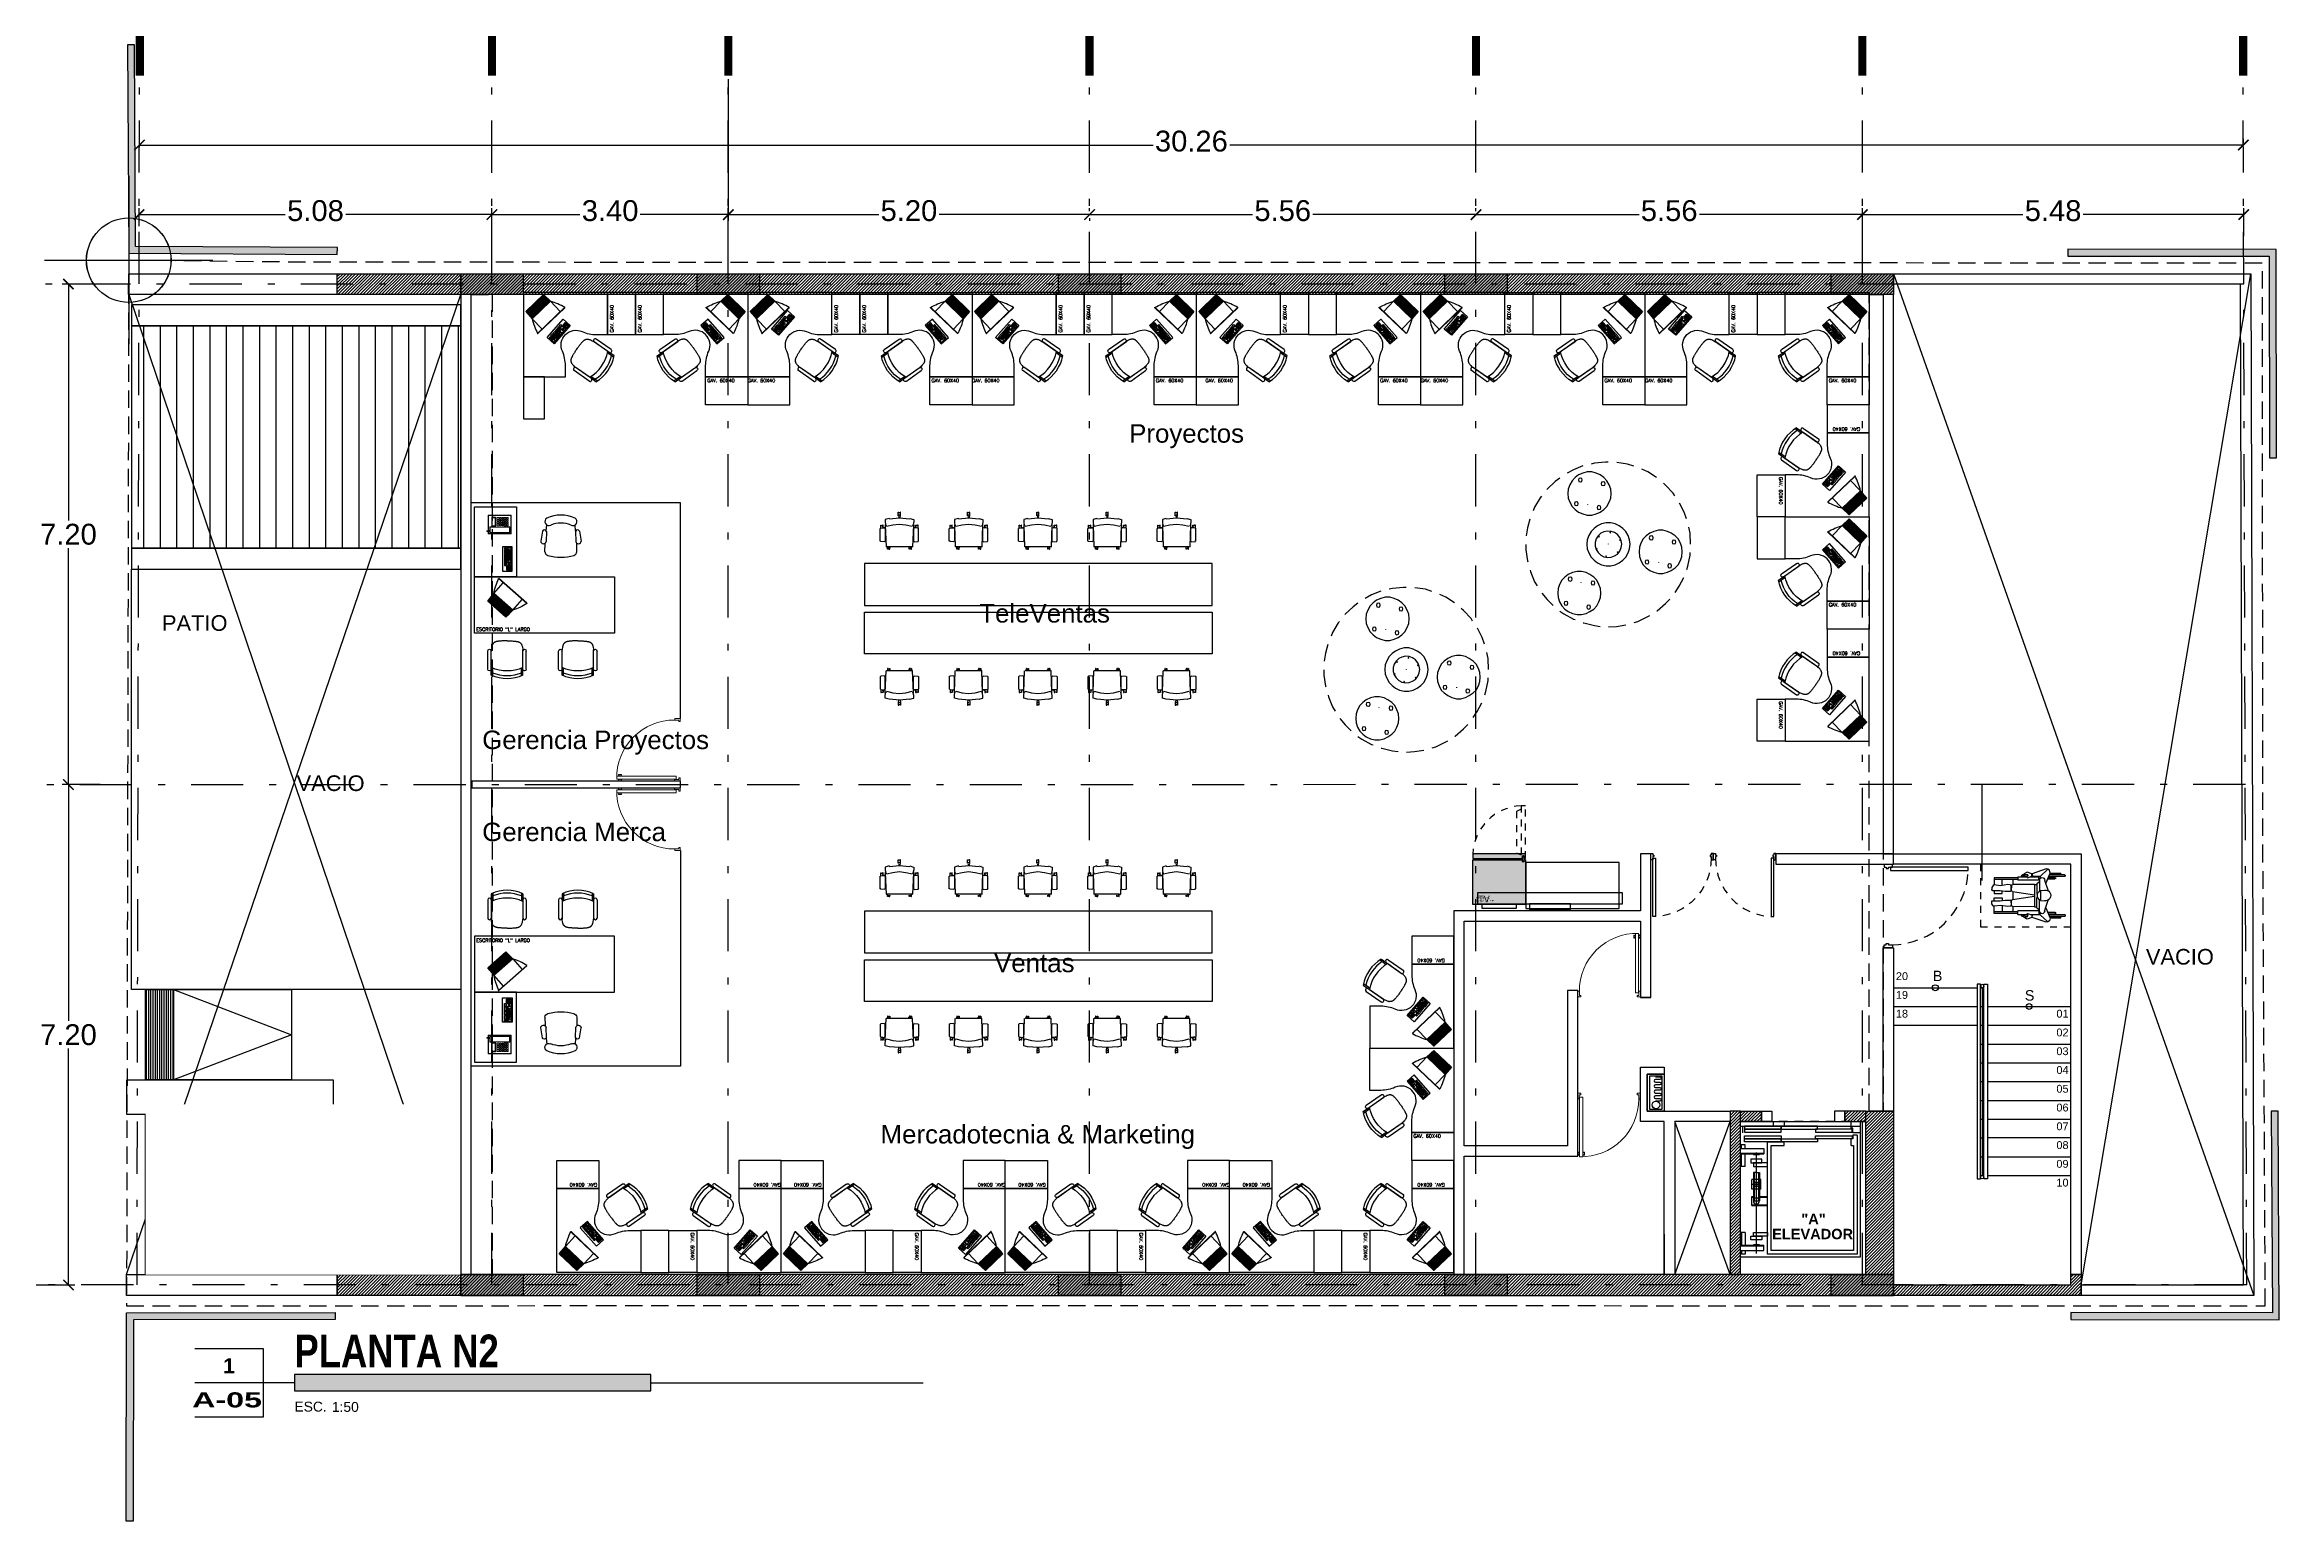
# Model space of a CAD drawing. Header units: millimetres. Extents: x -101 to 3415, y -52 to 1366.
# Drawn here: x 6.87 to 39.02, y 139 to 160.24 of the extents above; entities that cross this region are included whole.
import ezdxf
from ezdxf.enums import TextEntityAlignment as Align

# ---------------------------------------------------------------- set-up
doc = ezdxf.new("R2010")
doc.units = ezdxf.units.MM
doc.set_wipeout_variables(frame=1)
for name, pattern in [('-XR 1_ARQUITECTURA TIPO N1-N14-EF$0$HIDDEN2', [0.1875, 0.125, -0.0625]), ('XR EJES SUPERIORES$0$DASHDOT2', [0.5, 0.25, -0.125, 0, -0.125]), ('XR LINDERO N$0$A-100a LALA IRAPUATO nave equipo$0$HIDDEN', [0.375, 0.25, -0.125]), ('XR N1-N2$0$HIDDEN', [0.375, 0.25, -0.125]), ('XR N1-N2$0$XR PLANTA TIPO DE OFICINAS$0$CONTINUA', [0]), ('XR N1-N2$0$XR PLANTA TIPO DE OFICINAS$0$HIDDEN', [0.375, 0.25, -0.125]), ('XR N1-N2$0$XR PLANTA TIPO DE OFICINAS$0$HIDDEN2', [0.1875, 0.125, -0.0625])]:
    doc.linetypes.add(name, pattern=pattern)
for name, color, linetype in [('$AUDIT_BAD_LAYER1', 7, 'Continuous'), ('00_ARQ', 8, 'Continuous'), ('ARQ', 8, 'Continuous'), ('ARQ_MOBILIARIO', 8, 'Continuous'), ('Texto_Iluminación', 7, 'Continuous'), ('XR EJES SUPERIORES$0$A-COTAS', 8, 'Continuous'), ('XR EJES SUPERIORES$0$A-EJES', 8, 'XR EJES SUPERIORES$0$DASHDOT2'), ('XR N1-N2$0$A-PROYECCIONES', 8, 'XR N1-N2$0$XR PLANTA TIPO DE OFICINAS$0$HIDDEN')]:
    doc.layers.add(name, color=color, linetype=linetype)
doc.layers.add('-XR 1_ARQUITECTURA TIPO N1-N14-EF$0$DEPTOS MUEBLES COLOR CARPETA DE VENTAS', color=254, linetype='Continuous', plot=False)
doc.styles.add('-XR 1_ARQUITECTURA TIPO N1-N14-EF$0$Standard', font='arial.ttf')
doc.styles.add('prot4', font='swisseb.ttf', dxfattribs={"width": 0.56})
doc.styles.add('ROMANS', font='romans.shx')
doc.styles.add('TÍTULO', font='arial.ttf', dxfattribs={"height": 0.19})
doc.styles.add('XR COLUMNAS SUPERIORES$0$XR BASES$0$XREF EJES$0$Standard', font='arial.ttf')
doc.styles.add('XR COLUMNAS SUPERIORES$0$XR COLUMNAS OFICINAS$0$XREF EJES$0$Standard', font='arial.ttf')
doc.styles.add('XR COLUMNAS SUPERIORES$0$XR PLANTA TIPO DE OFICINAS$0$XREF EJES$0$Standard', font='arial.ttf')
doc.styles.add('XR COLUMNAS SUPERIORES$0$XR SIMBOLOGIAS DE CORTES$0$XREF EJES$0$Standard', font='arial.ttf')
doc.styles.add('XR COLUMNAS$0$XR BASES$0$XREF EJES$0$Standard', font='arial.ttf')
doc.styles.add('XR COLUMNAS$0$XR COLUMNAS OFICINAS$0$XREF EJES$0$Standard', font='arial.ttf')
doc.styles.add('XR COLUMNAS$0$XR PLANTA TIPO DE OFICINAS$0$XREF EJES$0$Standard', font='arial.ttf')
doc.styles.add('XR COLUMNAS$0$XR SIMBOLOGIAS DE CORTES$0$XREF EJES$0$Standard', font='arial.ttf')
doc.styles.add('XR EJES SUPERIORES$0$protot1', font='')
doc.styles.add('XR EJES SUPERIORES$0$Standard', font='arial.ttf')
doc.styles.add('XR EJES SUPERIORES$0$XR BASES$0$XREF EJES$0$Standard', font='arial.ttf')
doc.styles.add('XR EJES SUPERIORES$0$XR COLUMNAS OFICINAS$0$XREF EJES$0$Standard', font='arial.ttf')
doc.styles.add('XR EJES SUPERIORES$0$XR PLANTA TIPO DE OFICINAS$0$XREF EJES$0$Standard', font='arial.ttf')
doc.styles.add('XR EJES SUPERIORES$0$XR SIMBOLOGIAS DE CORTES$0$XREF EJES$0$Standard', font='arial.ttf')
doc.styles.add('XR N1-N2$0$Standard', font='arial.ttf')
doc.styles.add('XR N1-N2$0$XR PLANTA TIPO DE OFICINAS$0$estilo1', font='arialbd.ttf')
doc.styles.add('XR N1-N2$0$XR PLANTA TIPO DE OFICINAS$0$TEXTO-ALB-100', font='arial.ttf', dxfattribs={"height": 0.15})
doc.styles.get('XR EJES SUPERIORES$0$protot1').set_extended_font_data('Arial Black')
doc.dimstyles.new('XR EJES SUPERIORES$0$PAÑOS50', dxfattribs={"dimscale": 0.5, "dimtxt": 0.6, "dimasz": 0.3, "dimexe": 0.18, "dimexo": 0.1, "dimgap": 0.09, "dimtad": 0, "dimtih": 1, "dimtoh": 1, "dimzin": 0, "dimdsep": 46, "dimtxsty": 'XR EJES SUPERIORES$0$Standard', "dimblk": 'XR EJES SUPERIORES$0$_ArchTick', "dimcen": 0.09, "dimclrd": 256, "dimclre": 256, "dimclrt": 2, "dimadec": 0, "dimazin": 0, "dimtfac": 1, "dimtix": 1, "dimtmove": 2, "dimatfit": 3, "dimldrblk": 'XR EJES SUPERIORES$0$_ArchTick', "dimfxl": 0.18, "dimtvp": 0.18, "dimtolj": 1, "dimtzin": 0, "dimarcsym": 0})
pattern_1 = [(45, (8.080342, 157.137164), (-0.02245064, 0.02245064), [])]
pattern_2 = [(45, (8.080335, 156.888654), (-0.02245064, 0.02245064), [])]
pattern_3 = [(45, (96.186, 103.677), (-6.73519, 6.73519), []), (45, (100.676, 103.677), (-6.73519, 6.73519), [])]

msp = doc.modelspace()

# ---------------------------------------------------------------- texts
at = {"layer": '00_ARQ', "ltscale": 0.3, "style": 'TÍTULO'}
for s, p in [('Proyectos', (22.471, 154.513, 1.014)), ('TeleVentas', (20.315, 151.925, 1.014)), ('Gerencia Proyectos', (13.165, 150.105, 1.014)), ('Gerencia Merca', (13.165, 148.781, 1.014)), ('Ventas', (20.528, 146.896, 1.014)), ('Mercadotecnia & Marketing', (18.895, 144.432, 1.014))]:
    msp.add_text(s, height=0.266, dxfattribs=at).set_placement(p)
at = {"layer": '00_ARQ', "style": 'XR N1-N2$0$XR PLANTA TIPO DE OFICINAS$0$estilo1'}
for s, p in [('"A"', (32.315, 143.271)), ('ELEVADOR', (32.302, 143.054))]:
    msp.add_text(s, height=0.15, dxfattribs=at).set_placement(p, align=Align.CENTER)
at = {"layer": '00_ARQ', "style": 'XR N1-N2$0$Standard'}
for s, width, insert, char_height, attachment_point in [('PATIO', 2.35208, (8.558, 151.803), 0.225, 7), ('VACIO', 2.35208, (10.984, 149.613), 0.225, 5), ('VACIO', 2.35208, (37.585, 147.116), 0.225, 5), ('20', 0.21412, (33.5, 146.895), 0.1125, 1), ('19', 0.21412, (33.5, 146.625), 0.1125, 1), ('18', 0.21412, (33.5, 146.355), 0.1125, 1), ('01', 0.21412, (35.809, 146.355), 0.1125, 1), ('02', 0.21412, (35.809, 146.085), 0.1125, 1), ('03', 0.21412, (35.809, 145.815), 0.1125, 1), ('04', 0.21412, (35.809, 145.545), 0.1125, 1), ('05', 0.21412, (35.809, 145.275), 0.1125, 1), ('06', 0.21412, (35.809, 145.005), 0.1125, 1), ('07', 0.21412, (35.809, 144.735), 0.1125, 1), ('08', 0.21412, (35.809, 144.465), 0.1125, 1), ('09', 0.21412, (35.809, 144.195), 0.1125, 1), ('10', 0.21412, (35.809, 143.925), 0.1125, 1)]:
    msp.add_mtext_dynamic_manual_height_columns(s, width=width, gutter_width=12.5, heights=[0], dxfattribs=dict(at, insert=insert, char_height=char_height, attachment_point=attachment_point))
at = {"layer": '00_ARQ', "char_height": 0.15, "width": 0.58833, "attachment_point": 7, "rotation": 0.0007, "style": 'XR N1-N2$0$XR PLANTA TIPO DE OFICINAS$0$TEXTO-ALB-100'}
for s, insert in [('B', (34.029, 146.767)), ('S', (35.354, 146.485))]:
    msp.add_mtext(s, dxfattribs=dict(at, insert=insert))
at = {"layer": '00_ARQ', "ltscale": 2, "char_height": 0.1125, "attachment_point": 1, "style": 'XR N1-N2$0$Standard'}
for s, insert in [('01', (8.378, 144.807)), ('02', (8.678, 144.807)), ('03', (8.978, 144.807)), ('04', (9.278, 144.807)), ('05', (9.578, 144.807)), ('06', (9.878, 144.807)), ('07', (10.178, 144.807)), ('08', (10.478, 144.807)), ('09', (10.778, 144.807)), ('10', (11.078, 144.807))]:
    msp.add_mtext_dynamic_manual_height_columns(s, width=0.21412, gutter_width=12.5, heights=[0], dxfattribs=dict(at, insert=insert))
at = {"layer": 'ARQ_MOBILIARIO', "ltscale": 0.01, "style": 'ROMANS'}
for s, height, rotation, p in [('GAV. 60X40', 0.0504, 90, (15.055, 156.098)), ('GAV. 60X40', 0.0504, 90, (15.458, 156.098)), ('GAV. 60X40', 0.0504, 90, (18.282, 156.098)), ('GAV. 60X40', 0.0504, 90, (18.685, 156.098)), ('GAV. 60X40', 0.0504, 90, (21.508, 156.098)), ('GAV. 60X40', 0.0504, 90, (21.911, 156.098)), ('GAV. 60X40', 0.0504, 90, (24.735, 156.098)), ('GAV. 60X40', 0.0504, 90, (27.961, 156.098)), ('GAV. 60X40', 0.0504, 90, (31.188, 156.098)), ('GAV. 60X40', 0.0504, 0, (16.402, 155.383)), ('GAV. 60X40', 0.0504, 360, (16.984, 155.383)), ('GAV. 60X40', 0.0504, 0, (19.628, 155.383)), ('GAV. 60X40', 0.0504, 360, (20.211, 155.383)), ('GAV. 60X40', 0.0504, 0, (22.855, 155.383)), ('GAV. 60X40', 0.0504, 360, (23.568, 155.383)), ('GAV. 60X40', 0.0504, 0, (26.082, 155.383)), ('GAV. 60X40', 0.0504, 360, (26.664, 155.383)), ('GAV. 60X40', 0.0504, 0, (29.308, 155.383)), ('GAV. 60X40', 0.0504, 360, (29.89, 155.383)), ('GAV. 60X40', 0.0504, 0, (32.535, 155.383)), ('GAV. 60X40', 0.0504, 180, (32.986, 154.733)), ('GAV. 60X40', 0.0504, 270, (31.819, 154.019)), ('GAV. 60X40', 0.0504, 0, (32.535, 152.157)), ('ESCRITORIO "L" LARGO', 0.05042, 0, (13.079, 151.803)), ('GAV. 60X40', 0.0504, 180, (32.986, 151.507)), ('GAV. 60X40', 0.0504, 270, (31.819, 150.792)), ('ESCRITORIO "L" LARGO', 0.05042, 360, (13.079, 147.328)), ('GAV. 60X40', 0.0504, 180, (27.011, 147.089)), ('GAV. 60X40', 0.0504, 0, (26.56, 144.513)), ('GAV. 60X40', 0.0504, 180, (14.818, 143.863)), ('GAV. 60X40', 0.0504, 180, (17.463, 143.863)), ('GAV. 60X40', 0.0504, 180, (18.045, 143.863)), ('GAV. 60X40', 0.0504, 180, (20.689, 143.863)), ('GAV. 60X40', 0.0504, 180, (21.271, 143.863)), ('GAV. 60X40', 0.0504, 180, (23.916, 143.863)), ('GAV. 60X40', 0.0504, 180, (24.498, 143.863)), ('GAV. 60X40', 0.0504, 180, (27.011, 143.863)), ('GAV. 60X40', 0.0504, 270, (16.165, 143.148)), ('GAV. 60X40', 0.0504, 270, (19.392, 143.148)), ('GAV. 60X40', 0.0504, 270, (22.618, 143.148)), ('GAV. 60X40', 0.0504, 270, (25.845, 143.148))]:
    msp.add_text(s, height=height, rotation=rotation, dxfattribs=at).set_placement(p)
at = {"layer": 'Texto_Iluminación', "ltscale": 0.3, "style": 'TÍTULO'}
msp.add_text('TV', height=0.0931, dxfattribs=at).set_placement((27.492, 147.903))

# ---------------------------------------------------------------- blocks, each defined once
blk = doc.blocks.new('XR N1-N2$0$XR PLANTA TIPO DE OFICINAS$0$Puerta1.00')
at = {"linetype": 'Continuous'}
for points in [[(405.365, 465.953), (405.365, 466.883), (405.325, 466.883), (405.325, 465.953)], [(405.325, 465.876), (405.325, 465.901), (405.34, 465.901), (405.34, 465.926), (405.325, 465.926), (405.325, 465.976), (405.29, 465.976), (405.29, 465.876)], [(406.255, 465.876), (406.255, 465.901), (406.24, 465.901), (406.24, 465.926), (406.255, 465.926), (406.255, 465.976), (406.29, 465.976), (406.29, 465.876)]]:
    blk.add_lwpolyline(points, close=True, dxfattribs=at)
at = {"linetype": 'XR N1-N2$0$XR PLANTA TIPO DE OFICINAS$0$HIDDEN2'}
blk.add_arc((405.324, 465.953), 0.932, 0.0383, 87.4436, dxfattribs=at)
blk = doc.blocks.new('XR N1-N2$0$XR PLANTA TIPO DE OFICINAS$0$XREF PLANTA BAJA$0$XREF SOTANO 1$0$sn_dis_pl')
at = {"linetype": 'Continuous'}
for p, q in [((-0.544, 1.021), (-0.52, 1.021)), ((-0.544, 0.684), (-0.544, 1.021)), ((-0.52, 1.021), (-0.439, 1.021)), ((-0.52, 0.684), (-0.52, 1.021)), ((-0.428, 0.929), (-0.44, 1.024)), ((-0.434, 1.036), (-0.405, 1.055)), ((-0.405, 1.055), (-0.374, 1.058)), ((-0.36, 1.01), (-0.362, 0.935)), ((-0.36, 1.046), (-0.36, 1.01)), ((-0.36, 1.021), (-0.317, 1.021)), ((-0.317, 1.021), (-0.317, 0.907)), ((-0.256, 1.021), (-0.256, 0.907)), ((-0.213, 1.021), (-0.256, 1.021)), ((-0.213, 1.046), (-0.213, 1.01)), ((-0.213, 1.01), (-0.211, 0.935)), ((-0.168, 1.055), (-0.199, 1.058)), ((-0.139, 1.036), (-0.168, 1.055)), ((-0.145, 0.929), (-0.133, 1.024)), ((-0.053, 1.021), (-0.134, 1.021)), ((-0.029, 1.021), (-0.053, 1.021)), ((-0.053, 0.684), (-0.053, 1.021)), ((-0.029, 0.684), (-0.029, 1.021)), ((-0.557, 0.684), (-0.557, 0.554)), ((-0.557, 0.684), (-0.507, 0.684)), ((-0.433, 0.907), (-0.52, 0.907)), ((-0.52, 0.752), (-0.445, 0.752)), ((-0.507, 0.38), (-0.507, 0.684)), ((-0.448, 0.444), (-0.445, 0.755)), ((-0.445, 0.826), (-0.428, 0.929)), ((-0.44, 0.791), (-0.445, 0.826)), ((-0.364, 0.78), (-0.428, 0.78)), ((-0.425, 0.775), (-0.365, 0.776)), ((-0.362, 0.935), (-0.35, 0.862)), ((-0.317, 0.907), (-0.355, 0.907)), ((-0.351, 0.792), (-0.352, 0.788)), ((-0.35, 0.862), (-0.351, 0.792)), ((-0.344, 0.759), (-0.297, 0.444)), ((-0.343, 0.752), (-0.23, 0.752)), ((-0.229, 0.759), (-0.276, 0.444)), ((-0.256, 0.907), (-0.218, 0.907)), ((-0.211, 0.935), (-0.223, 0.862)), ((-0.223, 0.862), (-0.222, 0.792)), ((-0.222, 0.792), (-0.221, 0.788)), ((-0.209, 0.78), (-0.145, 0.78)), ((-0.148, 0.775), (-0.208, 0.776)), ((-0.128, 0.826), (-0.145, 0.929)), ((-0.14, 0.907), (-0.053, 0.907)), ((-0.133, 0.791), (-0.128, 0.826)), ((-0.125, 0.444), (-0.128, 0.755)), ((-0.128, 0.752), (-0.053, 0.752)), ((-0.016, 0.684), (-0.066, 0.684)), ((-0.066, 0.38), (-0.066, 0.684)), ((-0.016, 0.684), (-0.016, 0.554)), ((-0.67, 0.273), (-0.601, 0.474)), ((-0.666, 0.251), (-0.561, 0.36)), ((-0.624, 0.546), (-0.601, 0.592)), ((-0.601, 0.482), (-0.624, 0.546)), ((-0.601, 0.592), (-0.564, 0.608)), ((-0.564, 0.48), (-0.601, 0.482)), ((-0.601, 0.474), (-0.561, 0.473)), ((-0.562, 0.594), (-0.591, 0.572)), ((-0.591, 0.572), (-0.59, 0.548)), ((-0.59, 0.548), (-0.573, 0.535)), ((-0.585, 0.599), (-0.585, 0.616)), ((-0.585, 0.545), (-0.585, 0.576)), ((-0.573, 0.535), (-0.556, 0.555)), ((-0.564, 0.608), (-0.562, 0.594)), ((-0.542, 0.545), (-0.564, 0.48)), ((-0.561, 0.549), (-0.561, 0.616)), ((-0.561, 0.36), (-0.561, 0.488)), ((-0.561, 0.36), (-0.529, 0.366)), ((-0.557, 0.5), (-0.557, 0.38)), ((-0.507, 0.38), (-0.557, 0.38)), ((-0.556, 0.555), (-0.542, 0.545)), ((-0.51, 0.371), (-0.35, 0.371)), ((-0.461, 0.41), (-0.489, 0.371)), ((-0.461, 0.41), (-0.314, 0.41)), ((-0.448, 0.444), (-0.448, 0.41)), ((-0.448, 0.444), (-0.125, 0.444)), ((-0.359, 0.356), (-0.367, 0.291)), ((-0.359, 0.356), (-0.218, 0.356)), ((-0.307, 0.398), (-0.314, 0.41)), ((-0.266, 0.398), (-0.259, 0.41)), ((-0.112, 0.41), (-0.259, 0.41)), ((-0.063, 0.371), (-0.223, 0.371)), ((-0.218, 0.356), (-0.211, 0.291)), ((-0.125, 0.444), (-0.125, 0.41)), ((-0.112, 0.41), (-0.084, 0.371)), ((-0.066, 0.38), (-0.016, 0.38)), ((-0.012, 0.36), (-0.044, 0.366)), ((-0.017, 0.555), (-0.031, 0.545)), ((-0.031, 0.545), (-0.009, 0.48)), ((0, 0.535), (-0.017, 0.555)), ((-0.016, 0.5), (-0.016, 0.38)), ((-0.012, 0.549), (-0.012, 0.616)), ((-0.012, 0.36), (-0.012, 0.488)), ((0.028, 0.474), (-0.012, 0.473)), ((0.093, 0.251), (-0.012, 0.36)), ((-0.009, 0.608), (-0.011, 0.594)), ((-0.011, 0.594), (0.018, 0.572)), ((0.027, 0.592), (-0.009, 0.608)), ((-0.009, 0.48), (0.028, 0.482)), ((0.017, 0.548), (0, 0.535)), ((0.012, 0.599), (0.012, 0.616)), ((0.012, 0.545), (0.012, 0.576)), ((0.018, 0.572), (0.017, 0.548)), ((0.051, 0.546), (0.027, 0.592)), ((0.028, 0.482), (0.051, 0.546)), ((0.097, 0.273), (0.028, 0.474)), ((-0.666, 0.251), (-0.67, 0.273)), ((-0.651, 0.225), (-0.666, 0.251)), ((-0.609, 0.218), (-0.651, 0.225)), ((-0.461, 0.28), (-0.609, 0.218)), ((-0.607, 0.218), (-0.607, 0.065)), ((-0.602, 0.22), (-0.602, 0.065)), ((-0.585, 0.012), (-0.585, 0.228)), ((-0.561, 0.012), (-0.561, 0.238)), ((-0.549, 0.243), (-0.549, 0.148)), ((-0.527, 0.252), (-0.527, 0.148)), ((-0.51, 0.296), (-0.354, 0.244)), ((-0.063, 0.296), (-0.219, 0.244)), ((-0.112, 0.28), (0.036, 0.218)), ((-0.046, 0.252), (-0.046, 0.148)), ((-0.024, 0.243), (-0.024, 0.148)), ((-0.012, 0.012), (-0.012, 0.238)), ((0.012, 0.012), (0.012, 0.228)), ((0.029, 0.22), (0.029, 0.065)), ((0.033, 0.218), (0.033, 0.065)), ((0.036, 0.218), (0.078, 0.225)), ((0.078, 0.225), (0.093, 0.251)), ((0.093, 0.251), (0.097, 0.273))]:
    blk.add_line(p, q, dxfattribs=at)
for centre, radius, start, end in [((-0.428, 1.026), 0.0123, 121.7078, 187.2641), ((-0.372, 1.046), 0.0123, 0.7644, 95.9609), ((-0.201, 1.046), 0.0123, 84.0391, 179.2356), ((-0.145, 1.026), 0.0123, 352.7359, 58.2922), ((-0.425, 0.755), 0.0204, 91.0603, 179.4667), ((-0.428, 0.792), 0.0123, 187.318, 270), ((-0.365, 0.756), 0.0204, 8.521, 91.0603), ((-0.364, 0.792), 0.0123, 270, 341.0652), ((-0.208, 0.756), 0.0204, 88.9397, 171.479), ((-0.209, 0.792), 0.0123, 198.9348, 270), ((-0.149, 0.755), 0.0204, 0.5333, 88.9397), ((-0.145, 0.792), 0.0123, 270, 352.682), ((-0.573, 0.616), 0.0123, 0, 180), ((-0.51, 0.333), 0.0374, 90, 270), ((-0.289, 0.322), 0.0782, 25.8604, 154.1396), ((-0.063, 0.333), 0.0374, 270, 90), ((0, 0.616), 0.0123, 0, 180), ((-0.604, 0.065), 0.00204, 180, 0), ((-0.573, 0.012), 0.0123, 180, 0), ((-0.538, 0.148), 0.011, 180, 360), ((-0.289, 0.285), 0.0782, 171.4259, 8.5741), ((-0.035, 0.148), 0.011, 180, 0), ((0, 0.012), 0.0123, 180, 0), ((0.031, 0.065), 0.00204, 180, 0)]:
    blk.add_arc(centre, radius, start, end, dxfattribs=at)
blk = doc.blocks.new('XR N1-N2$0$A$C0124305E')
at = {"layer": '00_ARQ', "ltscale": 2}
blk.add_lwpolyline([(0, 0), (2.7, 0), (2.7, -6.05), (2.55, -6.05), (2.55, -0.15), (0, -0.15)], close=True, dxfattribs=at)
at = {"layer": 'XR N1-N2$0$A-PROYECCIONES', "linetype": 'XR N1-N2$0$HIDDEN', "ltscale": 0.25}
blk.add_lwpolyline([(1.25, -0.15), (1.25, -1.05), (2.55, -1.05), (2.55, -1.05)], dxfattribs=at)
at = {"layer": '$AUDIT_BAD_LAYER1', "xscale": -0.9999999999999999, "rotation": 90.0000016959918}
blk.add_blockref('XR N1-N2$0$XR PLANTA TIPO DE OFICINAS$0$XREF PLANTA BAJA$0$XREF SOTANO 1$0$sn_dis_pl', (2.469, -0.887), dxfattribs=at)
blk = doc.blocks.new('XR N1-N2$0$XR PLANTA TIPO DE OFICINAS$0$Ascensore-150x170')
for p, q in [((5.481, -0.152), (5.566, -0.152)), ((5.612, -0.133), (5.566, -0.133)), ((5.566, -0.133), (5.566, -0.152)), ((5.612, -0.077), (5.612, -0.133)), ((5.481, -0.996), (5.528, -0.996)), ((4.127, -1.342), (5.394, -1.342)), ((4.166, -1.54), (4.166, -1.249)), ((4.166, -1.249), (4.231, -1.249)), ((4.222, -1.54), (4.222, -1.249)), ((4.231, -1.54), (4.231, -1.249)), ((4.241, -1.38), (4.241, -1.305)), ((4.729, -1.399), (4.729, -1.202)), ((4.729, -1.399), (4.841, -1.399)), ((4.738, -1.399), (4.738, -1.202)), ((5.141, -1.305), (4.785, -1.305)), ((4.785, -1.38), (4.785, -1.305)), ((5.141, -1.314), (4.785, -1.314)), ((5.141, -1.37), (4.785, -1.37)), ((5.141, -1.38), (4.785, -1.38)), ((4.832, -1.305), (4.832, -1.202)), ((4.832, -1.399), (4.832, -1.38)), ((4.841, -1.305), (4.841, -1.202)), ((4.841, -1.399), (4.841, -1.38)), ((4.932, -1.286), (5.054, -1.286)), ((4.932, -1.286), (4.932, -1.399)), ((4.932, -1.399), (5.054, -1.399)), ((4.993, -1.286), (4.993, -1.399)), ((5.054, -1.286), (5.054, -1.399)), ((5.141, -1.342), (5.141, -1.305)), ((5.141, -1.342), (5.141, -1.38)), ((5.366, -1.38), (5.366, -1.305)), ((5.376, -1.54), (5.376, -1.249)), ((5.441, -1.249), (5.376, -1.249)), ((5.385, -1.54), (5.385, -1.249)), ((5.441, -1.54), (5.441, -1.249)), ((4.119, -1.483), (4.119, -1.54)), ((4.166, -1.483), (4.119, -1.483)), ((4.166, -1.53), (4.119, -1.53)), ((4.391, -1.483), (4.231, -1.483)), ((4.391, -1.53), (4.231, -1.53)), ((4.391, -1.483), (4.391, -1.54)), ((5.216, -1.483), (5.216, -1.54)), ((5.216, -1.483), (5.376, -1.483)), ((5.216, -1.53), (5.376, -1.53)), ((5.441, -1.483), (5.488, -1.483)), ((5.441, -1.53), (5.488, -1.53)), ((5.488, -1.483), (5.488, -1.54)), ((5.641, -1.512), (5.725, -1.512))]:
    blk.add_line(p, q)
for points in [[(4.081, -0.04), (4.081, -1.54), (5.725, -1.54), (5.725, -0.04)], [(5.566, -0.143), (5.566, -0.602), (5.603, -0.602), (5.603, -0.143)], [(5.687, -0.143), (5.687, -0.602), (5.65, -0.602), (5.65, -0.143)], [(5.528, -0.574), (5.528, -1.033), (5.566, -1.033), (5.566, -0.574)], [(5.725, -0.574), (5.725, -1.033), (5.687, -1.033), (5.687, -0.574)], [(5.528, -1.033), (5.528, -1.493), (5.566, -1.493), (5.566, -1.033)], [(5.566, -1.033), (5.566, -1.493), (5.603, -1.493), (5.603, -1.033)], [(5.687, -1.033), (5.687, -1.493), (5.65, -1.493), (5.65, -1.033)], [(5.725, -1.033), (5.725, -1.493), (5.687, -1.493), (5.687, -1.033)], [(5.725, -0.996), (5.725, -1.127), (5.781, -1.127), (5.781, -0.996)], [(4.297, -1.272), (4.297, -1.413), (4.344, -1.413), (4.344, -1.272)], [(4.344, -1.202), (4.344, -1.38), (4.391, -1.38), (4.391, -1.202)], [(5.263, -1.202), (5.263, -1.38), (5.216, -1.38), (5.216, -1.202)], [(5.31, -1.272), (5.31, -1.413), (5.263, -1.413), (5.263, -1.272)]]:
    blk.add_lwpolyline(points, close=True)
for points in [[(5.612, -0.077), (5.528, -0.077), (4.119, -0.077), (4.119, -1.202), (5.528, -1.202), (5.528, -0.996)], [(5.481, -0.152), (5.481, -0.124), (4.166, -0.124), (4.166, -1.155), (5.481, -1.155), (5.481, -0.996)], [(5.641, -0.133), (5.697, -0.133), (5.697, -0.152), (5.781, -0.152), (5.781, -0.04), (5.641, -0.04), (5.641, -0.133)]]:
    blk.add_lwpolyline(points)
for centre, radius in [((4.785, -1.342), 0.0375), ((4.993, -1.342), 0.0281)]:
    blk.add_circle(centre, radius)
blk = doc.blocks.new('XR N1-N2$0$A$C26E901EB')
at = {"ltscale": 2}
h = blk.add_hatch(dxfattribs=at)
h.set_pattern_fill('LINE', color=256, scale=0.01, angle=90, style=0)
h.set_pattern_definition([(90, (439.59662, -560.538505), (-0.03175, 1e-17), [])])
h.paths.add_polyline_path([(-2.1, -1.3), (-2.1, 0), (-1.7, 0), (-1.7, -1.3)])
for points in [[(-2.1, -1.3), (-2.1, 0), (-1.7, 0), (-1.7, -1.3), (-2.1, -1.3)], [(0, 0), (0, -1.3), (-1.7, -1.3), (-1.7, 0)]]:
    blk.add_lwpolyline(points, close=True, dxfattribs=at)
blk.add_lwpolyline([(-1.7, 0), (0, -0.65), (-1.7, -1.3)], dxfattribs=at)
blk = doc.blocks.new('XR N1-N2$0$A$C153C7E87')
h = blk.add_hatch()
h.set_pattern_fill('ANSI31', color=256, scale=0.075, angle=45)
h.set_pattern_definition([(270, (-51.7103, 42.0149), (-0.238125, -1e-17), [])])
h.paths.add_polyline_path([(0.041, -4.143), (4.777, -4.143), (4.777, -0.943), (0.041, -0.943)])
for points in [[(0.041, -0.943), (4.777, -0.943), (4.777, -0.643), (0.041, -0.643)], [(0.041, -4.143), (4.777, -4.143), (4.777, -0.943), (0.041, -0.943)], [(0.041, -4.443), (4.777, -4.443), (4.777, -4.143), (0.041, -4.143)]]:
    blk.add_lwpolyline(points, close=True)
blk = doc.blocks.new('XR N1-N2$0$saddaa')
at = {"linetype": 'ByBlock'}
for p, q in [((8.267, 57.39), (8.267, 54.972)), ((7.058, 56.181), (9.475, 56.181))]:
    blk.add_line(p, q, dxfattribs=at)
blk.add_circle((8.267, 56.181), 0.608, dxfattribs=at)
blk = doc.blocks.new('XR N1-N2$0$030 puerta 013-h')
at = {"linetype": 'Continuous', "lineweight": 0}
for p, q in [((3.994, 17.305), (3.994, 17.255)), ((4.007, 17.305), (3.994, 17.305)), ((3.994, 17.255), (4.007, 17.255)), ((4.007, 17.305), (4.007, 17.293)), ((4.007, 17.293), (4.019, 17.293)), ((4.007, 17.255), (4.007, 17.268)), ((4.007, 17.268), (4.019, 17.268)), ((4.019, 17.33), (4.069, 17.33)), ((4.019, 16.38), (4.019, 17.33)), ((4.069, 17.33), (4.069, 16.38)), ((4.081, 17.293), (4.069, 17.293)), ((4.081, 17.268), (4.069, 17.268)), ((4.081, 17.305), (4.094, 17.305)), ((4.081, 17.305), (4.081, 17.293)), ((4.081, 17.255), (4.081, 17.268)), ((4.094, 17.255), (4.081, 17.255)), ((4.094, 17.305), (4.094, 17.255)), ((3.099, 16.365), (3.099, 16.405)), ((3.099, 16.405), (3.124, 16.405)), ((3.099, 16.315), (3.099, 16.365)), ((3.149, 16.315), (3.099, 16.315)), ((3.124, 16.405), (3.124, 16.34)), ((3.124, 16.34), (3.149, 16.34)), ((3.149, 16.34), (3.149, 16.315)), ((4.069, 16.38), (4.019, 16.38)), ((4.049, 16.34), (4.049, 16.315)), ((4.074, 16.34), (4.049, 16.34)), ((4.049, 16.315), (4.099, 16.315)), ((4.099, 16.405), (4.074, 16.405)), ((4.074, 16.405), (4.074, 16.34)), ((4.099, 16.405), (4.099, 16.315))]:
    blk.add_line(p, q, dxfattribs=at)
blk.add_arc((4.044, 16.41), 0.92, 88.4391, 180.3278, dxfattribs=at)
blk = doc.blocks.new('TÍTULO PLANO')
blk.add_hatch(color=256).paths.add_polyline_path([(1.912, -0.158), (8.747, -0.158), (8.747, 0.158), (1.912, 0.158)])
for p, q in [((1.912, 0), (0, 0)), ((8.747, 0), (13.969, 0))]:
    blk.add_line(p, q)
blk.add_lwpolyline([(0, 0.658), (1.315, 0.658), (1.315, -0.658), (0, -0.658)])
blk.add_lwpolyline([(1.912, -0.158), (8.747, -0.158), (8.747, 0.158), (1.912, 0.158)], close=True)
at = {"style": 'TÍTULO'}
blk.add_text('ESC.', height=0.19, dxfattribs=at).set_placement((1.912, -0.553))
at = {"style": 'prot4'}
blk.add_attdef('NUMERO', text='', height=0.289, dxfattribs=at).set_placement((0.658, 0.326), align=Align.MIDDLE_CENTER)
at = {"style": 'prot4', "width": 0.8}
blk.add_attdef('NOMBRE', (1.912, 0.299), '', height=0.45, dxfattribs=at)
at = {"style": 'prot4', "width": 1.227796}
blk.add_attdef('CLAVE', text='', height=0.289, dxfattribs=at).set_placement((-0.048, -0.472), (1.289, -0.472), align=Align.FIT)
at = {"style": 'TÍTULO'}
blk.add_attdef('ESCALA', (2.63, -0.558), '', height=0.19, dxfattribs=at)
blk = doc.blocks.new('XR LINDERO N$0$saddaa')
at = {"linetype": 'ByBlock'}
for p, q in [((8.267, 57.39), (8.267, 54.972)), ((7.058, 56.181), (9.475, 56.181))]:
    blk.add_line(p, q, dxfattribs=at)
blk.add_circle((8.267, 56.181), 0.608, dxfattribs=at)
blk = doc.blocks.new('A$C435F5787')
at = {"linetype": 'ByBlock'}
for p, q in [((0, 0), (0, 0.483)), ((0, 0.483), (0.19, 0.483)), ((0.076, 0.381), (0.076, 0.457)), ((0.076, 0.457), (0.171, 0.457)), ((0.095, 0.438), (0.095, 0.454)), ((0.137, 0.438), (0.137, 0.454)), ((0.171, 0.457), (0.171, 0.381)), ((0.19, 0.483), (0.19, 0)), ((0.038, 0.371), (0.063, 0.371)), ((0.038, 0.311), (0.038, 0.371)), ((0.063, 0.311), (0.038, 0.311)), ((0.038, 0.305), (0.063, 0.305)), ((0.038, 0.225), (0.038, 0.305)), ((0.063, 0.225), (0.038, 0.225)), ((0.038, 0.143), (0.038, 0.219)), ((0.038, 0.219), (0.063, 0.219)), ((0.063, 0.143), (0.038, 0.143)), ((0.038, 0.133), (0.063, 0.133)), ((0.038, 0.057), (0.038, 0.133)), ((0.063, 0.057), (0.038, 0.057)), ((0.038, 0.044), (0.063, 0.044)), ((0.038, 0.022), (0.038, 0.044)), ((0.063, 0.022), (0.038, 0.022)), ((0.063, 0.371), (0.063, 0.311)), ((0.063, 0.305), (0.063, 0.225)), ((0.063, 0.219), (0.063, 0.143)), ((0.063, 0.133), (0.063, 0.057)), ((0.063, 0.044), (0.063, 0.022)), ((0.171, 0.381), (0.076, 0.381)), ((0.076, 0.311), (0.076, 0.371)), ((0.076, 0.371), (0.117, 0.371)), ((0.117, 0.311), (0.076, 0.311)), ((0.076, 0.305), (0.076, 0.022)), ((0.175, 0.305), (0.076, 0.305)), ((0.076, 0.022), (0.175, 0.022)), ((0.098, 0.273), (0.079, 0.273)), ((0.079, 0.041), (0.095, 0.041)), ((0.137, 0.438), (0.095, 0.438)), ((0.095, 0.381), (0.095, 0.435)), ((0.095, 0.041), (0.095, 0.048)), ((0.095, 0.048), (0.117, 0.048)), ((0.117, 0.279), (0.098, 0.279)), ((0.098, 0.279), (0.098, 0.273)), ((0.098, 0.051), (0.098, 0.267)), ((0.114, 0.384), (0.114, 0.435)), ((0.117, 0.371), (0.117, 0.311)), ((0.117, 0.267), (0.117, 0.279)), ((0.133, 0.267), (0.117, 0.267)), ((0.117, 0.06), (0.117, 0.257)), ((0.117, 0.048), (0.117, 0.054)), ((0.117, 0.054), (0.137, 0.054)), ((0.133, 0.33), (0.133, 0.352)), ((0.133, 0.352), (0.152, 0.352)), ((0.152, 0.33), (0.133, 0.33)), ((0.133, 0.257), (0.133, 0.267)), ((0.152, 0.257), (0.133, 0.257)), ((0.171, 0.438), (0.137, 0.438)), ((0.137, 0.381), (0.137, 0.435)), ((0.137, 0.07), (0.137, 0.254)), ((0.137, 0.054), (0.137, 0.063)), ((0.137, 0.063), (0.156, 0.063)), ((0.152, 0.352), (0.152, 0.371)), ((0.152, 0.371), (0.175, 0.371)), ((0.152, 0.311), (0.152, 0.33)), ((0.175, 0.311), (0.152, 0.311)), ((0.156, 0.384), (0.156, 0.419)), ((0.156, 0.419), (0.171, 0.419)), ((0.156, 0.254), (0.156, 0.276)), ((0.156, 0.276), (0.175, 0.276)), ((0.175, 0.254), (0.156, 0.254)), ((0.156, 0.095), (0.156, 0.229)), ((0.156, 0.229), (0.175, 0.229)), ((0.175, 0.095), (0.156, 0.095)), ((0.156, 0.051), (0.156, 0.067)), ((0.156, 0.067), (0.175, 0.067)), ((0.175, 0.051), (0.156, 0.051)), ((0.175, 0.371), (0.175, 0.311)), ((0.175, 0.276), (0.175, 0.305)), ((0.175, 0.067), (0.175, 0.254)), ((0.175, 0.022), (0.175, 0.051)), ((0.19, 0), (0, 0))]:
    blk.add_line(p, q, dxfattribs=at)
blk = doc.blocks.new('m-tv pla')
h = blk.add_hatch()
h.set_pattern_fill('ANSI31', color=256, scale=0.005, angle=45, style=0)
h.set_pattern_definition([(90, (-254.158094, -242.753814), (-0.015875, 2e-18), [])])
h.paths.add_polyline_path([(0.24, -0.474), (0.25, -0.284), (-0.25, -0.284), (-0.24, -0.474)])
for p, q in [((0.373, 0), (-0.373, 0)), ((-0.368, 0.006), (0.368, 0.006)), ((-0.25, -0.284), (-0.25, 0)), ((0.25, -0.284), (0.25, 0)), ((-0.24, -0.474), (-0.25, -0.284)), ((-0.25, -0.284), (0.25, -0.284)), ((0.24, -0.474), (0.25, -0.284)), ((-0.24, -0.474), (0.24, -0.474))]:
    blk.add_line(p, q)
for centre, radius, start, end in [((-0.368, 0.001), 0.005, 90, 196.7752), ((0.898, 0.383), 1.327, 196.7752, 210.1505), ((-0.898, 0.383), 1.327, 329.8495, 343.2248), ((0.368, 0.001), 0.005, 343.2248, 90)]:
    blk.add_arc(centre, radius, start, end)
blk = doc.blocks.new('A$C369842D8')
for p, q in [((0, 0.405), (0, 0.145)), ((0.05, 0.491), (0.05, 0.381)), ((0.05, 0.405), (0.05, 0.145)), ((0.05, 0.38), (0.05, 0.13)), ((0.07, 0.5), (0.07, 0.39)), ((0.48, 0.5), (0.48, 0.39)), ((0.5, 0.491), (0.5, 0.381)), ((0.5, 0.405), (0.5, 0.145)), ((0.5, 0.38), (0.5, 0.13)), ((0.55, 0.405), (0.55, 0.145))]:
    blk.add_line(p, q)
for points in [[(0.275, 0), (0.262, 0), (0.249, 0), (0.236, 0.001), (0.224, 0.001), (0.212, 0.001), (0.201, 0.002), (0.19, 0.003), (0.181, 0.003), (0.172, 0.004), (0.164, 0.005), (0.157, 0.005), (0.15, 0.006), (0.145, 0.007), (0.139, 0.008), (0.134, 0.009), (0.13, 0.009), (0.126, 0.01), (0.122, 0.011), (0.118, 0.012), (0.114, 0.013), (0.111, 0.014), (0.108, 0.015), (0.105, 0.017), (0.102, 0.018), (0.1, 0.019), (0.097, 0.021), (0.095, 0.022), (0.093, 0.024), (0.091, 0.025), (0.089, 0.027), (0.087, 0.028), (0.085, 0.03), (0.083, 0.032), (0.081, 0.034), (0.079, 0.036), (0.077, 0.039), (0.075, 0.041), (0.073, 0.044), (0.071, 0.048), (0.068, 0.051), (0.066, 0.056), (0.064, 0.061), (0.062, 0.067), (0.059, 0.075), (0.057, 0.085), (0.055, 0.097), (0.052, 0.112), (0.05, 0.13)], [(0.275, 0), (0.288, 0), (0.301, 0), (0.314, 0.001), (0.326, 0.001), (0.338, 0.001), (0.349, 0.002), (0.36, 0.003), (0.369, 0.003), (0.378, 0.004), (0.386, 0.005), (0.393, 0.005), (0.4, 0.006), (0.405, 0.007), (0.411, 0.008), (0.416, 0.009), (0.42, 0.009), (0.424, 0.01), (0.428, 0.011), (0.432, 0.012), (0.436, 0.013), (0.439, 0.014), (0.442, 0.015), (0.445, 0.017), (0.448, 0.018), (0.45, 0.019), (0.453, 0.021), (0.455, 0.022), (0.457, 0.024), (0.459, 0.025), (0.461, 0.027), (0.463, 0.028), (0.465, 0.03), (0.467, 0.032), (0.469, 0.034), (0.471, 0.036), (0.473, 0.039), (0.475, 0.041), (0.477, 0.044), (0.479, 0.048), (0.482, 0.051), (0.484, 0.056), (0.486, 0.061), (0.488, 0.067), (0.491, 0.075), (0.493, 0.085), (0.495, 0.097), (0.498, 0.112), (0.5, 0.13)]]:
    blk.add_lwpolyline(points)
for centre, radius, start, end in [((0.025, 0.405), 0.025, 0, 180), ((0.275, 0), 0.54, 65.3885, 114.6115), ((0.275, -0.11), 0.54, 65.3885, 114.6115), ((0.275, -0.04), 0.54, 67.7008, 112.2992), ((0.525, 0.405), 0.025, 0, 180), ((0.025, 0.145), 0.025, 180, 0), ((0.525, 0.145), 0.025, 180, 0)]:
    blk.add_arc(centre, radius, start, end)
blk = doc.blocks.new('-XR 1_ARQUITECTURA TIPO N1-N14-EF$0$REFRIGERADOR')
at = {"layer": '-XR 1_ARQUITECTURA TIPO N1-N14-EF$0$DEPTOS MUEBLES COLOR CARPETA DE VENTAS'}
h = blk.add_hatch(color=256, dxfattribs=at)
h.dxf.hatch_style = 1
h.paths.add_polyline_path([(-0.375, 0.72), (0.375, 0.72), (0.375, 0.085), (-0.375, 0.085)])
h = blk.add_hatch(color=256, dxfattribs=at)
h.dxf.hatch_style = 1
h.paths.add_polyline_path([(-0.375, 0), (0.375, 0), (0.375, 0.065), (-0.375, 0.065)])
for p, q in [((-0.355, 0.108), (-0.357, 0.033)), ((-0.335, 0.108), (-0.333, 0.033)), ((0.355, 0.085), (0.355, 0.065))]:
    blk.add_line(p, q)
for points in [[(-0.356, 0.085), (-0.375, 0.085), (-0.375, 0.72), (0.375, 0.72), (0.375, 0.085), (-0.334, 0.085)], [(-0.243, 0.72), (-0.243, 0.78), (0.243, 0.78), (0.243, 0.72)], [(-0.356, 0.065), (-0.375, 0.065), (-0.375, 0), (0.375, 0), (0.375, 0.065), (-0.334, 0.065)]]:
    blk.add_lwpolyline(points)
at = {"color": 8, "linetype": '-XR 1_ARQUITECTURA TIPO N1-N14-EF$0$HIDDEN2', "ltscale": 0.5}
for points in [[(-0.357, 0.062), (-0.378, 0.062), (-0.378, -0.688), (-0.313, -0.688), (-0.313, 0.062), (-0.333, 0.062)], [(-0.313, -0.637), (-0.248, -0.607), (-0.248, -0.017), (-0.313, 0.013)]]:
    blk.add_lwpolyline(points, dxfattribs=at)
for centre, radius in [((-0.345, 0.033), 0.0125), ((-0.345, 0.107), 0.01)]:
    blk.add_circle(centre, radius)
blk.add_arc((-0.345, 0.033), 0.721, 272.5845, 357.4155, dxfattribs=at)
at = {"layer": 'Defpoints', "insert": (0.335, 0.681), "char_height": 0.025, "width": 0.38054, "attachment_point": 3, "style": '-XR 1_ARQUITECTURA TIPO N1-N14-EF$0$Standard'}
blk.add_mtext('\\pxb0.41667,a0.41667;{\\fTimes New Roman|b0|i0|c0|p16;mabe  18" (75x78)\\PMA081WIM}', dxfattribs=at)
blk = doc.blocks.new('*U309')
at = {"layer": 'ARQ'}
for p, q in [((-0.259, 0.016), (-0.264, 0.016)), ((-0.264, 0.016), (-0.264, 0.005)), ((-0.259, 0.016), (-0.264, 0.016)), ((-0.264, 0.016), (-0.264, 0.005)), ((-0.264, 0.005), (-0.259, 0.005)), ((-0.264, 0.005), (-0.259, 0.005)), ((-0.215, 0.016), (-0.259, 0.016)), ((-0.215, 0.016), (-0.259, 0.016)), ((-0.259, -0.011), (-0.259, 0.005)), ((-0.259, -0.011), (-0.259, 0.005)), ((-0.226, 0.011), (-0.21, 0.011)), ((-0.226, 0.011), (-0.21, 0.011)), ((-0.226, 0.005), (-0.226, -0.006)), ((-0.226, 0.005), (-0.226, -0.006)), ((-0.215, 0.005), (-0.215, 0.016)), ((-0.215, 0.005), (-0.215, 0.016)), ((-0.204, 0.005), (-0.188, 0.005)), ((-0.204, 0.005), (-0.188, 0.005)), ((-0.171, 0.147), (-0.183, -0.006)), ((-0.171, 0.147), (-0.183, -0.006)), ((-0.177, 0.147), (-0.161, 0.202)), ((-0.177, 0.147), (-0.161, 0.202)), ((-0.161, 0.202), (-0.123, 0.202)), ((-0.161, 0.202), (-0.123, 0.202)), ((-0.123, 0.202), (-0.073, 0.196)), ((-0.123, 0.202), (-0.073, 0.196)), ((-0.084, 0.093), (-0.095, 0)), ((-0.084, 0.093), (-0.095, 0)), ((-0.09, 0.202), (-0.079, 0.202)), ((-0.09, 0.202), (-0.079, 0.202)), ((-0.063, 0.185), (-0.084, 0.093)), ((-0.063, 0.185), (-0.084, 0.093)), ((-0.035, 0.267), (-0.079, 0.267)), ((-0.079, 0.267), (-0.079, 0.261)), ((-0.035, 0.267), (-0.079, 0.267)), ((-0.079, 0.267), (-0.079, 0.261)), ((-0.079, 0.261), (-0.073, 0.261)), ((-0.079, 0.261), (-0.073, 0.261)), ((-0.079, 0.234), (-0.079, 0.24)), ((-0.079, 0.24), (-0.073, 0.24)), ((-0.079, 0.234), (-0.079, 0.24)), ((-0.079, 0.24), (-0.073, 0.24)), ((-0.046, 0.234), (-0.079, 0.234)), ((-0.046, 0.234), (-0.079, 0.234)), ((-0.079, 0.202), (0.231, 0.191)), ((-0.079, 0.202), (0.231, 0.191)), ((-0.073, 0.261), (-0.073, 0.24)), ((-0.073, 0.261), (-0.073, 0.24)), ((-0.068, 0.185), (-0.073, 0.191)), ((-0.068, 0.185), (-0.073, 0.191)), ((-0.052, 0.229), (-0.057, 0.245)), ((-0.052, 0.229), (-0.057, 0.245)), ((-0.035, 0.256), (-0.046, 0.25)), ((-0.035, 0.256), (-0.046, 0.25)), ((-0.046, 0.229), (-0.041, 0.218)), ((-0.046, 0.229), (-0.041, 0.218)), ((-0.046, 0.202), (-0.041, 0.218)), ((-0.046, 0.202), (-0.041, 0.218)), ((-0.035, 0.267), (-0.041, 0.207)), ((-0.035, 0.267), (-0.041, 0.207)), ((-0.041, 0.207), (-0.035, 0.202)), ((-0.041, 0.207), (-0.035, 0.202)), ((-0.03, 0.272), (-0.035, 0.267)), ((-0.03, 0.272), (-0.035, 0.267)), ((-0.035, 0.202), (0.15, 0.202)), ((-0.035, 0.202), (0.15, 0.202)), ((0.15, 0.278), (-0.03, 0.278)), ((0.15, 0.278), (-0.03, 0.278)), ((0.014, 0.196), (0.014, 0.202)), ((0.014, 0.196), (0.014, 0.202)), ((0.155, 0.267), (0.144, 0.278)), ((0.155, 0.267), (0.144, 0.278)), ((0.15, 0.207), (0.155, 0.212)), ((0.15, 0.207), (0.155, 0.212)), ((0.161, 0.212), (0.155, 0.267)), ((0.161, 0.212), (0.155, 0.267)), ((0.237, 0.18), (0.231, 0.185)), ((0.237, 0.18), (0.231, 0.185)), ((0.231, -0.18), (0.231, 0.18)), ((0.231, -0.18), (0.231, 0.18)), ((0.237, 0.163), (0.248, 0.169)), ((0.264, 0.169), (0.237, 0.169)), ((0.237, 0.163), (0.248, 0.169)), ((0.264, 0.169), (0.237, 0.169)), ((0.259, 0.142), (0.242, 0.131)), ((0.259, 0.142), (0.242, 0.131)), ((0.242, 0.136), (0.248, 0.136)), ((0.264, 0.136), (0.242, 0.136)), ((0.242, 0.136), (0.248, 0.136)), ((0.264, 0.136), (0.242, 0.136)), ((0.259, 0.147), (0.248, 0.158)), ((0.259, 0.147), (0.248, 0.158)), ((0.259, 0.163), (0.259, 0.158)), ((0.264, 0.163), (0.259, 0.163)), ((0.259, 0.163), (0.259, 0.158)), ((0.264, 0.163), (0.259, 0.163)), ((0.259, 0.152), (0.259, 0.147)), ((0.259, 0.152), (0.259, 0.147)), ((0.264, 0.147), (0.259, 0.147)), ((0.264, 0.147), (0.259, 0.147)), ((0.264, 0.163), (0.264, 0.169)), ((0.264, 0.163), (0.264, 0.169)), ((0.264, 0.147), (0.264, 0.136)), ((0.264, 0.147), (0.264, 0.136)), ((-0.264, -0.016), (-0.264, -0.011)), ((-0.264, -0.011), (-0.259, -0.011)), ((-0.264, -0.016), (-0.264, -0.011)), ((-0.264, -0.011), (-0.259, -0.011)), ((-0.259, -0.016), (-0.264, -0.016)), ((-0.259, -0.016), (-0.264, -0.016)), ((-0.215, -0.016), (-0.259, -0.016)), ((-0.215, -0.016), (-0.259, -0.016)), ((-0.21, -0.016), (-0.226, -0.016)), ((-0.21, -0.016), (-0.226, -0.016)), ((-0.215, -0.011), (-0.215, -0.016)), ((-0.215, -0.011), (-0.215, -0.016)), ((-0.188, -0.011), (-0.204, -0.011)), ((-0.188, -0.011), (-0.204, -0.011)), ((-0.183, 0), (-0.171, -0.152)), ((-0.183, 0), (-0.171, -0.152)), ((-0.177, -0.152), (-0.161, -0.202)), ((-0.177, -0.152), (-0.161, -0.202)), ((-0.161, -0.202), (-0.161, -0.207)), ((-0.161, -0.202), (-0.161, -0.207)), ((-0.161, -0.207), (-0.123, -0.207)), ((-0.161, -0.207), (-0.123, -0.207)), ((-0.123, -0.207), (-0.073, -0.196)), ((-0.123, -0.207), (-0.073, -0.196)), ((-0.095, 0), (-0.084, -0.093)), ((-0.095, 0), (-0.084, -0.093)), ((-0.09, -0.202), (-0.079, -0.202)), ((-0.09, -0.202), (-0.079, -0.202)), ((-0.084, -0.093), (-0.063, -0.185)), ((-0.084, -0.093), (-0.063, -0.185)), ((-0.079, -0.202), (0.231, -0.191)), ((-0.079, -0.202), (0.231, -0.191)), ((-0.046, -0.234), (-0.079, -0.234)), ((-0.079, -0.234), (-0.079, -0.24)), ((-0.046, -0.234), (-0.079, -0.234)), ((-0.079, -0.234), (-0.079, -0.24)), ((-0.079, -0.24), (-0.079, -0.245)), ((-0.079, -0.24), (-0.079, -0.245)), ((-0.079, -0.245), (-0.073, -0.245)), ((-0.079, -0.245), (-0.073, -0.245)), ((-0.079, -0.267), (-0.079, -0.261)), ((-0.079, -0.261), (-0.073, -0.261)), ((-0.079, -0.267), (-0.079, -0.261)), ((-0.079, -0.261), (-0.073, -0.261)), ((-0.079, -0.272), (-0.079, -0.267)), ((-0.079, -0.272), (-0.079, -0.267)), ((-0.035, -0.272), (-0.079, -0.272)), ((-0.035, -0.272), (-0.079, -0.272)), ((-0.073, -0.196), (-0.068, -0.191)), ((-0.073, -0.196), (-0.068, -0.191)), ((-0.073, -0.261), (-0.073, -0.245)), ((-0.073, -0.261), (-0.073, -0.245)), ((-0.057, -0.245), (-0.052, -0.229)), ((-0.057, -0.245), (-0.052, -0.229)), ((-0.046, -0.202), (-0.041, -0.223)), ((-0.046, -0.202), (-0.041, -0.223)), ((-0.046, -0.229), (-0.041, -0.218)), ((-0.046, -0.229), (-0.041, -0.218)), ((-0.046, -0.256), (-0.035, -0.261)), ((-0.046, -0.256), (-0.035, -0.261)), ((-0.035, -0.207), (-0.041, -0.212)), ((-0.035, -0.207), (-0.041, -0.212)), ((-0.035, -0.272), (-0.041, -0.212)), ((-0.035, -0.272), (-0.041, -0.212)), ((-0.035, -0.202), (0.15, -0.202)), ((-0.035, -0.202), (0.15, -0.202)), ((-0.035, -0.272), (-0.03, -0.278)), ((-0.035, -0.272), (-0.03, -0.278)), ((0.15, -0.278), (-0.03, -0.278)), ((0.15, -0.278), (-0.03, -0.278)), ((0.014, -0.202), (0.019, -0.202)), ((0.014, -0.202), (0.019, -0.202)), ((0.144, -0.278), (0.155, -0.267)), ((0.144, -0.278), (0.155, -0.267)), ((0.155, -0.212), (0.15, -0.207)), ((0.155, -0.212), (0.15, -0.207)), ((0.161, -0.212), (0.155, -0.272)), ((0.161, -0.212), (0.155, -0.272)), ((0.231, -0.191), (0.237, -0.185)), ((0.231, -0.191), (0.237, -0.185)), ((0.248, -0.169), (0.237, -0.163)), ((0.248, -0.169), (0.237, -0.163)), ((0.264, -0.174), (0.237, -0.174)), ((0.264, -0.174), (0.237, -0.174)), ((0.242, -0.136), (0.248, -0.136)), ((0.242, -0.136), (0.259, -0.147)), ((0.242, -0.136), (0.248, -0.136)), ((0.242, -0.136), (0.259, -0.147)), ((0.264, -0.142), (0.242, -0.142)), ((0.264, -0.142), (0.242, -0.142)), ((0.248, -0.163), (0.259, -0.152)), ((0.248, -0.163), (0.259, -0.152)), ((0.259, -0.152), (0.259, -0.147)), ((0.264, -0.147), (0.259, -0.147)), ((0.259, -0.152), (0.259, -0.147)), ((0.264, -0.147), (0.259, -0.147)), ((0.259, -0.163), (0.264, -0.163)), ((0.264, -0.163), (0.259, -0.163)), ((0.259, -0.163), (0.264, -0.163)), ((0.264, -0.163), (0.259, -0.163)), ((0.264, -0.147), (0.264, -0.142)), ((0.264, -0.147), (0.264, -0.142)), ((0.264, -0.169), (0.264, -0.163)), ((0.264, -0.169), (0.264, -0.163)), ((0.264, -0.169), (0.264, -0.174)), ((0.264, -0.169), (0.264, -0.174))]:
    blk.add_line(p, q, dxfattribs=at)
blk = doc.blocks.new('*U308')
at = {"layer": 'ARQ_MOBILIARIO', "color": 0, "linetype": 'ByBlock', "lineweight": -2, "transparency": 16777216}
for p in [(0, 0), (0, -0.996), (0, -1.993), (0, -2.989), (0, -3.986)]:
    blk.add_blockref('*U309', p, dxfattribs=at)
blk = doc.blocks.new('*U306')
at = {"layer": 'ARQ'}
for p, q in [((-0.259, 0.016), (-0.264, 0.016)), ((-0.264, 0.016), (-0.264, 0.005)), ((-0.259, 0.016), (-0.264, 0.016)), ((-0.264, 0.016), (-0.264, 0.005)), ((-0.264, 0.005), (-0.259, 0.005)), ((-0.264, 0.005), (-0.259, 0.005)), ((-0.215, 0.016), (-0.259, 0.016)), ((-0.215, 0.016), (-0.259, 0.016)), ((-0.259, -0.011), (-0.259, 0.005)), ((-0.259, -0.011), (-0.259, 0.005)), ((-0.226, 0.011), (-0.21, 0.011)), ((-0.226, 0.011), (-0.21, 0.011)), ((-0.226, 0.005), (-0.226, -0.006)), ((-0.226, 0.005), (-0.226, -0.006)), ((-0.215, 0.005), (-0.215, 0.016)), ((-0.215, 0.005), (-0.215, 0.016)), ((-0.204, 0.005), (-0.188, 0.005)), ((-0.204, 0.005), (-0.188, 0.005)), ((-0.171, 0.147), (-0.183, -0.006)), ((-0.171, 0.147), (-0.183, -0.006)), ((-0.177, 0.147), (-0.161, 0.202)), ((-0.177, 0.147), (-0.161, 0.202)), ((-0.161, 0.202), (-0.123, 0.202)), ((-0.161, 0.202), (-0.123, 0.202)), ((-0.123, 0.202), (-0.073, 0.196)), ((-0.123, 0.202), (-0.073, 0.196)), ((-0.084, 0.093), (-0.095, 0)), ((-0.084, 0.093), (-0.095, 0)), ((-0.09, 0.202), (-0.079, 0.202)), ((-0.09, 0.202), (-0.079, 0.202)), ((-0.063, 0.185), (-0.084, 0.093)), ((-0.063, 0.185), (-0.084, 0.093)), ((-0.035, 0.267), (-0.079, 0.267)), ((-0.079, 0.267), (-0.079, 0.261)), ((-0.035, 0.267), (-0.079, 0.267)), ((-0.079, 0.267), (-0.079, 0.261)), ((-0.079, 0.261), (-0.073, 0.261)), ((-0.079, 0.261), (-0.073, 0.261)), ((-0.079, 0.234), (-0.079, 0.24)), ((-0.079, 0.24), (-0.073, 0.24)), ((-0.079, 0.234), (-0.079, 0.24)), ((-0.079, 0.24), (-0.073, 0.24)), ((-0.046, 0.234), (-0.079, 0.234)), ((-0.046, 0.234), (-0.079, 0.234)), ((-0.079, 0.202), (0.231, 0.191)), ((-0.079, 0.202), (0.231, 0.191)), ((-0.073, 0.261), (-0.073, 0.24)), ((-0.073, 0.261), (-0.073, 0.24)), ((-0.068, 0.185), (-0.073, 0.191)), ((-0.068, 0.185), (-0.073, 0.191)), ((-0.052, 0.229), (-0.057, 0.245)), ((-0.052, 0.229), (-0.057, 0.245)), ((-0.035, 0.256), (-0.046, 0.25)), ((-0.035, 0.256), (-0.046, 0.25)), ((-0.046, 0.229), (-0.041, 0.218)), ((-0.046, 0.229), (-0.041, 0.218)), ((-0.046, 0.202), (-0.041, 0.218)), ((-0.046, 0.202), (-0.041, 0.218)), ((-0.035, 0.267), (-0.041, 0.207)), ((-0.035, 0.267), (-0.041, 0.207)), ((-0.041, 0.207), (-0.035, 0.202)), ((-0.041, 0.207), (-0.035, 0.202)), ((-0.03, 0.272), (-0.035, 0.267)), ((-0.03, 0.272), (-0.035, 0.267)), ((-0.035, 0.202), (0.15, 0.202)), ((-0.035, 0.202), (0.15, 0.202)), ((0.15, 0.278), (-0.03, 0.278)), ((0.15, 0.278), (-0.03, 0.278)), ((0.014, 0.196), (0.014, 0.202)), ((0.014, 0.196), (0.014, 0.202)), ((0.155, 0.267), (0.144, 0.278)), ((0.155, 0.267), (0.144, 0.278)), ((0.15, 0.207), (0.155, 0.212)), ((0.15, 0.207), (0.155, 0.212)), ((0.161, 0.212), (0.155, 0.267)), ((0.161, 0.212), (0.155, 0.267)), ((0.237, 0.18), (0.231, 0.185)), ((0.237, 0.18), (0.231, 0.185)), ((0.231, -0.18), (0.231, 0.18)), ((0.231, -0.18), (0.231, 0.18)), ((0.237, 0.163), (0.248, 0.169)), ((0.264, 0.169), (0.237, 0.169)), ((0.237, 0.163), (0.248, 0.169)), ((0.264, 0.169), (0.237, 0.169)), ((0.259, 0.142), (0.242, 0.131)), ((0.259, 0.142), (0.242, 0.131)), ((0.242, 0.136), (0.248, 0.136)), ((0.264, 0.136), (0.242, 0.136)), ((0.242, 0.136), (0.248, 0.136)), ((0.264, 0.136), (0.242, 0.136)), ((0.259, 0.147), (0.248, 0.158)), ((0.259, 0.147), (0.248, 0.158)), ((0.259, 0.163), (0.259, 0.158)), ((0.264, 0.163), (0.259, 0.163)), ((0.259, 0.163), (0.259, 0.158)), ((0.264, 0.163), (0.259, 0.163)), ((0.259, 0.152), (0.259, 0.147)), ((0.259, 0.152), (0.259, 0.147)), ((0.264, 0.147), (0.259, 0.147)), ((0.264, 0.147), (0.259, 0.147)), ((0.264, 0.163), (0.264, 0.169)), ((0.264, 0.163), (0.264, 0.169)), ((0.264, 0.147), (0.264, 0.136)), ((0.264, 0.147), (0.264, 0.136)), ((-0.264, -0.016), (-0.264, -0.011)), ((-0.264, -0.011), (-0.259, -0.011)), ((-0.264, -0.016), (-0.264, -0.011)), ((-0.264, -0.011), (-0.259, -0.011)), ((-0.259, -0.016), (-0.264, -0.016)), ((-0.259, -0.016), (-0.264, -0.016)), ((-0.215, -0.016), (-0.259, -0.016)), ((-0.215, -0.016), (-0.259, -0.016)), ((-0.21, -0.016), (-0.226, -0.016)), ((-0.21, -0.016), (-0.226, -0.016)), ((-0.215, -0.011), (-0.215, -0.016)), ((-0.215, -0.011), (-0.215, -0.016)), ((-0.188, -0.011), (-0.204, -0.011)), ((-0.188, -0.011), (-0.204, -0.011)), ((-0.183, 0), (-0.171, -0.152)), ((-0.183, 0), (-0.171, -0.152)), ((-0.177, -0.152), (-0.161, -0.202)), ((-0.177, -0.152), (-0.161, -0.202)), ((-0.161, -0.202), (-0.161, -0.207)), ((-0.161, -0.202), (-0.161, -0.207)), ((-0.161, -0.207), (-0.123, -0.207)), ((-0.161, -0.207), (-0.123, -0.207)), ((-0.123, -0.207), (-0.073, -0.196)), ((-0.123, -0.207), (-0.073, -0.196)), ((-0.095, 0), (-0.084, -0.093)), ((-0.095, 0), (-0.084, -0.093)), ((-0.09, -0.202), (-0.079, -0.202)), ((-0.09, -0.202), (-0.079, -0.202)), ((-0.084, -0.093), (-0.063, -0.185)), ((-0.084, -0.093), (-0.063, -0.185)), ((-0.079, -0.202), (0.231, -0.191)), ((-0.079, -0.202), (0.231, -0.191)), ((-0.046, -0.234), (-0.079, -0.234)), ((-0.079, -0.234), (-0.079, -0.24)), ((-0.046, -0.234), (-0.079, -0.234)), ((-0.079, -0.234), (-0.079, -0.24)), ((-0.079, -0.24), (-0.079, -0.245)), ((-0.079, -0.24), (-0.079, -0.245)), ((-0.079, -0.245), (-0.073, -0.245)), ((-0.079, -0.245), (-0.073, -0.245)), ((-0.079, -0.267), (-0.079, -0.261)), ((-0.079, -0.261), (-0.073, -0.261)), ((-0.079, -0.267), (-0.079, -0.261)), ((-0.079, -0.261), (-0.073, -0.261)), ((-0.079, -0.272), (-0.079, -0.267)), ((-0.079, -0.272), (-0.079, -0.267)), ((-0.035, -0.272), (-0.079, -0.272)), ((-0.035, -0.272), (-0.079, -0.272)), ((-0.073, -0.196), (-0.068, -0.191)), ((-0.073, -0.196), (-0.068, -0.191)), ((-0.073, -0.261), (-0.073, -0.245)), ((-0.073, -0.261), (-0.073, -0.245)), ((-0.057, -0.245), (-0.052, -0.229)), ((-0.057, -0.245), (-0.052, -0.229)), ((-0.046, -0.202), (-0.041, -0.223)), ((-0.046, -0.202), (-0.041, -0.223)), ((-0.046, -0.229), (-0.041, -0.218)), ((-0.046, -0.229), (-0.041, -0.218)), ((-0.046, -0.256), (-0.035, -0.261)), ((-0.046, -0.256), (-0.035, -0.261)), ((-0.035, -0.207), (-0.041, -0.212)), ((-0.035, -0.207), (-0.041, -0.212)), ((-0.035, -0.272), (-0.041, -0.212)), ((-0.035, -0.272), (-0.041, -0.212)), ((-0.035, -0.202), (0.15, -0.202)), ((-0.035, -0.202), (0.15, -0.202)), ((-0.035, -0.272), (-0.03, -0.278)), ((-0.035, -0.272), (-0.03, -0.278)), ((0.15, -0.278), (-0.03, -0.278)), ((0.15, -0.278), (-0.03, -0.278)), ((0.014, -0.202), (0.019, -0.202)), ((0.014, -0.202), (0.019, -0.202)), ((0.144, -0.278), (0.155, -0.267)), ((0.144, -0.278), (0.155, -0.267)), ((0.155, -0.212), (0.15, -0.207)), ((0.155, -0.212), (0.15, -0.207)), ((0.161, -0.212), (0.155, -0.272)), ((0.161, -0.212), (0.155, -0.272)), ((0.231, -0.191), (0.237, -0.185)), ((0.231, -0.191), (0.237, -0.185)), ((0.248, -0.169), (0.237, -0.163)), ((0.248, -0.169), (0.237, -0.163)), ((0.264, -0.174), (0.237, -0.174)), ((0.264, -0.174), (0.237, -0.174)), ((0.242, -0.136), (0.248, -0.136)), ((0.242, -0.136), (0.259, -0.147)), ((0.242, -0.136), (0.248, -0.136)), ((0.242, -0.136), (0.259, -0.147)), ((0.264, -0.142), (0.242, -0.142)), ((0.264, -0.142), (0.242, -0.142)), ((0.248, -0.163), (0.259, -0.152)), ((0.248, -0.163), (0.259, -0.152)), ((0.259, -0.152), (0.259, -0.147)), ((0.264, -0.147), (0.259, -0.147)), ((0.259, -0.152), (0.259, -0.147)), ((0.264, -0.147), (0.259, -0.147)), ((0.259, -0.163), (0.264, -0.163)), ((0.264, -0.163), (0.259, -0.163)), ((0.259, -0.163), (0.264, -0.163)), ((0.264, -0.163), (0.259, -0.163)), ((0.264, -0.147), (0.264, -0.142)), ((0.264, -0.147), (0.264, -0.142)), ((0.264, -0.169), (0.264, -0.163)), ((0.264, -0.169), (0.264, -0.163)), ((0.264, -0.169), (0.264, -0.174)), ((0.264, -0.169), (0.264, -0.174))]:
    blk.add_line(p, q, dxfattribs=at)
blk = doc.blocks.new('*U305')
at = {"layer": 'ARQ_MOBILIARIO', "color": 0, "linetype": 'ByBlock', "lineweight": -2, "transparency": 16777216}
for p in [(0, 0), (0, -0.996), (0, -1.993), (0, -2.989), (0, -3.986)]:
    blk.add_blockref('*U306', p, dxfattribs=at)
blk = doc.blocks.new('*U304')
at = {"layer": 'ARQ'}
for p, q in [((-0.259, 0.016), (-0.264, 0.016)), ((-0.264, 0.016), (-0.264, 0.005)), ((-0.259, 0.016), (-0.264, 0.016)), ((-0.264, 0.016), (-0.264, 0.005)), ((-0.264, 0.005), (-0.259, 0.005)), ((-0.264, 0.005), (-0.259, 0.005)), ((-0.215, 0.016), (-0.259, 0.016)), ((-0.215, 0.016), (-0.259, 0.016)), ((-0.259, -0.011), (-0.259, 0.005)), ((-0.259, -0.011), (-0.259, 0.005)), ((-0.226, 0.011), (-0.21, 0.011)), ((-0.226, 0.011), (-0.21, 0.011)), ((-0.226, 0.005), (-0.226, -0.006)), ((-0.226, 0.005), (-0.226, -0.006)), ((-0.215, 0.005), (-0.215, 0.016)), ((-0.215, 0.005), (-0.215, 0.016)), ((-0.204, 0.005), (-0.188, 0.005)), ((-0.204, 0.005), (-0.188, 0.005)), ((-0.171, 0.147), (-0.183, -0.006)), ((-0.171, 0.147), (-0.183, -0.006)), ((-0.177, 0.147), (-0.161, 0.202)), ((-0.177, 0.147), (-0.161, 0.202)), ((-0.161, 0.202), (-0.123, 0.202)), ((-0.161, 0.202), (-0.123, 0.202)), ((-0.123, 0.202), (-0.073, 0.196)), ((-0.123, 0.202), (-0.073, 0.196)), ((-0.084, 0.093), (-0.095, 0)), ((-0.084, 0.093), (-0.095, 0)), ((-0.09, 0.202), (-0.079, 0.202)), ((-0.09, 0.202), (-0.079, 0.202)), ((-0.063, 0.185), (-0.084, 0.093)), ((-0.063, 0.185), (-0.084, 0.093)), ((-0.035, 0.267), (-0.079, 0.267)), ((-0.079, 0.267), (-0.079, 0.261)), ((-0.035, 0.267), (-0.079, 0.267)), ((-0.079, 0.267), (-0.079, 0.261)), ((-0.079, 0.261), (-0.073, 0.261)), ((-0.079, 0.261), (-0.073, 0.261)), ((-0.079, 0.234), (-0.079, 0.24)), ((-0.079, 0.24), (-0.073, 0.24)), ((-0.079, 0.234), (-0.079, 0.24)), ((-0.079, 0.24), (-0.073, 0.24)), ((-0.046, 0.234), (-0.079, 0.234)), ((-0.046, 0.234), (-0.079, 0.234)), ((-0.079, 0.202), (0.231, 0.191)), ((-0.079, 0.202), (0.231, 0.191)), ((-0.073, 0.261), (-0.073, 0.24)), ((-0.073, 0.261), (-0.073, 0.24)), ((-0.068, 0.185), (-0.073, 0.191)), ((-0.068, 0.185), (-0.073, 0.191)), ((-0.052, 0.229), (-0.057, 0.245)), ((-0.052, 0.229), (-0.057, 0.245)), ((-0.035, 0.256), (-0.046, 0.25)), ((-0.035, 0.256), (-0.046, 0.25)), ((-0.046, 0.229), (-0.041, 0.218)), ((-0.046, 0.229), (-0.041, 0.218)), ((-0.046, 0.202), (-0.041, 0.218)), ((-0.046, 0.202), (-0.041, 0.218)), ((-0.035, 0.267), (-0.041, 0.207)), ((-0.035, 0.267), (-0.041, 0.207)), ((-0.041, 0.207), (-0.035, 0.202)), ((-0.041, 0.207), (-0.035, 0.202)), ((-0.03, 0.272), (-0.035, 0.267)), ((-0.03, 0.272), (-0.035, 0.267)), ((-0.035, 0.202), (0.15, 0.202)), ((-0.035, 0.202), (0.15, 0.202)), ((0.15, 0.278), (-0.03, 0.278)), ((0.15, 0.278), (-0.03, 0.278)), ((0.014, 0.196), (0.014, 0.202)), ((0.014, 0.196), (0.014, 0.202)), ((0.155, 0.267), (0.144, 0.278)), ((0.155, 0.267), (0.144, 0.278)), ((0.15, 0.207), (0.155, 0.212)), ((0.15, 0.207), (0.155, 0.212)), ((0.161, 0.212), (0.155, 0.267)), ((0.161, 0.212), (0.155, 0.267)), ((0.237, 0.18), (0.231, 0.185)), ((0.237, 0.18), (0.231, 0.185)), ((0.231, -0.18), (0.231, 0.18)), ((0.231, -0.18), (0.231, 0.18)), ((0.237, 0.163), (0.248, 0.169)), ((0.264, 0.169), (0.237, 0.169)), ((0.237, 0.163), (0.248, 0.169)), ((0.264, 0.169), (0.237, 0.169)), ((0.259, 0.142), (0.242, 0.131)), ((0.259, 0.142), (0.242, 0.131)), ((0.242, 0.136), (0.248, 0.136)), ((0.264, 0.136), (0.242, 0.136)), ((0.242, 0.136), (0.248, 0.136)), ((0.264, 0.136), (0.242, 0.136)), ((0.259, 0.147), (0.248, 0.158)), ((0.259, 0.147), (0.248, 0.158)), ((0.259, 0.163), (0.259, 0.158)), ((0.264, 0.163), (0.259, 0.163)), ((0.259, 0.163), (0.259, 0.158)), ((0.264, 0.163), (0.259, 0.163)), ((0.259, 0.152), (0.259, 0.147)), ((0.259, 0.152), (0.259, 0.147)), ((0.264, 0.147), (0.259, 0.147)), ((0.264, 0.147), (0.259, 0.147)), ((0.264, 0.163), (0.264, 0.169)), ((0.264, 0.163), (0.264, 0.169)), ((0.264, 0.147), (0.264, 0.136)), ((0.264, 0.147), (0.264, 0.136)), ((-0.264, -0.016), (-0.264, -0.011)), ((-0.264, -0.011), (-0.259, -0.011)), ((-0.264, -0.016), (-0.264, -0.011)), ((-0.264, -0.011), (-0.259, -0.011)), ((-0.259, -0.016), (-0.264, -0.016)), ((-0.259, -0.016), (-0.264, -0.016)), ((-0.215, -0.016), (-0.259, -0.016)), ((-0.215, -0.016), (-0.259, -0.016)), ((-0.21, -0.016), (-0.226, -0.016)), ((-0.21, -0.016), (-0.226, -0.016)), ((-0.215, -0.011), (-0.215, -0.016)), ((-0.215, -0.011), (-0.215, -0.016)), ((-0.188, -0.011), (-0.204, -0.011)), ((-0.188, -0.011), (-0.204, -0.011)), ((-0.183, 0), (-0.171, -0.152)), ((-0.183, 0), (-0.171, -0.152)), ((-0.177, -0.152), (-0.161, -0.202)), ((-0.177, -0.152), (-0.161, -0.202)), ((-0.161, -0.202), (-0.161, -0.207)), ((-0.161, -0.202), (-0.161, -0.207)), ((-0.161, -0.207), (-0.123, -0.207)), ((-0.161, -0.207), (-0.123, -0.207)), ((-0.123, -0.207), (-0.073, -0.196)), ((-0.123, -0.207), (-0.073, -0.196)), ((-0.095, 0), (-0.084, -0.093)), ((-0.095, 0), (-0.084, -0.093)), ((-0.09, -0.202), (-0.079, -0.202)), ((-0.09, -0.202), (-0.079, -0.202)), ((-0.084, -0.093), (-0.063, -0.185)), ((-0.084, -0.093), (-0.063, -0.185)), ((-0.079, -0.202), (0.231, -0.191)), ((-0.079, -0.202), (0.231, -0.191)), ((-0.046, -0.234), (-0.079, -0.234)), ((-0.079, -0.234), (-0.079, -0.24)), ((-0.046, -0.234), (-0.079, -0.234)), ((-0.079, -0.234), (-0.079, -0.24)), ((-0.079, -0.24), (-0.079, -0.245)), ((-0.079, -0.24), (-0.079, -0.245)), ((-0.079, -0.245), (-0.073, -0.245)), ((-0.079, -0.245), (-0.073, -0.245)), ((-0.079, -0.267), (-0.079, -0.261)), ((-0.079, -0.261), (-0.073, -0.261)), ((-0.079, -0.267), (-0.079, -0.261)), ((-0.079, -0.261), (-0.073, -0.261)), ((-0.079, -0.272), (-0.079, -0.267)), ((-0.079, -0.272), (-0.079, -0.267)), ((-0.035, -0.272), (-0.079, -0.272)), ((-0.035, -0.272), (-0.079, -0.272)), ((-0.073, -0.196), (-0.068, -0.191)), ((-0.073, -0.196), (-0.068, -0.191)), ((-0.073, -0.261), (-0.073, -0.245)), ((-0.073, -0.261), (-0.073, -0.245)), ((-0.057, -0.245), (-0.052, -0.229)), ((-0.057, -0.245), (-0.052, -0.229)), ((-0.046, -0.202), (-0.041, -0.223)), ((-0.046, -0.202), (-0.041, -0.223)), ((-0.046, -0.229), (-0.041, -0.218)), ((-0.046, -0.229), (-0.041, -0.218)), ((-0.046, -0.256), (-0.035, -0.261)), ((-0.046, -0.256), (-0.035, -0.261)), ((-0.035, -0.207), (-0.041, -0.212)), ((-0.035, -0.207), (-0.041, -0.212)), ((-0.035, -0.272), (-0.041, -0.212)), ((-0.035, -0.272), (-0.041, -0.212)), ((-0.035, -0.202), (0.15, -0.202)), ((-0.035, -0.202), (0.15, -0.202)), ((-0.035, -0.272), (-0.03, -0.278)), ((-0.035, -0.272), (-0.03, -0.278)), ((0.15, -0.278), (-0.03, -0.278)), ((0.15, -0.278), (-0.03, -0.278)), ((0.014, -0.202), (0.019, -0.202)), ((0.014, -0.202), (0.019, -0.202)), ((0.144, -0.278), (0.155, -0.267)), ((0.144, -0.278), (0.155, -0.267)), ((0.155, -0.212), (0.15, -0.207)), ((0.155, -0.212), (0.15, -0.207)), ((0.161, -0.212), (0.155, -0.272)), ((0.161, -0.212), (0.155, -0.272)), ((0.231, -0.191), (0.237, -0.185)), ((0.231, -0.191), (0.237, -0.185)), ((0.248, -0.169), (0.237, -0.163)), ((0.248, -0.169), (0.237, -0.163)), ((0.264, -0.174), (0.237, -0.174)), ((0.264, -0.174), (0.237, -0.174)), ((0.242, -0.136), (0.248, -0.136)), ((0.242, -0.136), (0.259, -0.147)), ((0.242, -0.136), (0.248, -0.136)), ((0.242, -0.136), (0.259, -0.147)), ((0.264, -0.142), (0.242, -0.142)), ((0.264, -0.142), (0.242, -0.142)), ((0.248, -0.163), (0.259, -0.152)), ((0.248, -0.163), (0.259, -0.152)), ((0.259, -0.152), (0.259, -0.147)), ((0.264, -0.147), (0.259, -0.147)), ((0.259, -0.152), (0.259, -0.147)), ((0.264, -0.147), (0.259, -0.147)), ((0.259, -0.163), (0.264, -0.163)), ((0.264, -0.163), (0.259, -0.163)), ((0.259, -0.163), (0.264, -0.163)), ((0.264, -0.163), (0.259, -0.163)), ((0.264, -0.147), (0.264, -0.142)), ((0.264, -0.147), (0.264, -0.142)), ((0.264, -0.169), (0.264, -0.163)), ((0.264, -0.169), (0.264, -0.163)), ((0.264, -0.169), (0.264, -0.174)), ((0.264, -0.169), (0.264, -0.174))]:
    blk.add_line(p, q, dxfattribs=at)
blk = doc.blocks.new('*U303')
at = {"layer": 'ARQ_MOBILIARIO', "color": 0, "linetype": 'ByBlock', "lineweight": -2, "transparency": 16777216}
for p in [(0, 0), (0, -0.996), (0, -1.993), (0, -2.989), (0, -3.986)]:
    blk.add_blockref('*U304', p, dxfattribs=at)
blk = doc.blocks.new('*U310')
at = {"layer": 'ARQ'}
for p, q in [((-0.259, 0.016), (-0.264, 0.016)), ((-0.264, 0.016), (-0.264, 0.005)), ((-0.259, 0.016), (-0.264, 0.016)), ((-0.264, 0.016), (-0.264, 0.005)), ((-0.264, 0.005), (-0.259, 0.005)), ((-0.264, 0.005), (-0.259, 0.005)), ((-0.215, 0.016), (-0.259, 0.016)), ((-0.215, 0.016), (-0.259, 0.016)), ((-0.259, -0.011), (-0.259, 0.005)), ((-0.259, -0.011), (-0.259, 0.005)), ((-0.226, 0.011), (-0.21, 0.011)), ((-0.226, 0.011), (-0.21, 0.011)), ((-0.226, 0.005), (-0.226, -0.006)), ((-0.226, 0.005), (-0.226, -0.006)), ((-0.215, 0.005), (-0.215, 0.016)), ((-0.215, 0.005), (-0.215, 0.016)), ((-0.204, 0.005), (-0.188, 0.005)), ((-0.204, 0.005), (-0.188, 0.005)), ((-0.171, 0.147), (-0.183, -0.006)), ((-0.171, 0.147), (-0.183, -0.006)), ((-0.177, 0.147), (-0.161, 0.202)), ((-0.177, 0.147), (-0.161, 0.202)), ((-0.161, 0.202), (-0.123, 0.202)), ((-0.161, 0.202), (-0.123, 0.202)), ((-0.123, 0.202), (-0.073, 0.196)), ((-0.123, 0.202), (-0.073, 0.196)), ((-0.084, 0.093), (-0.095, 0)), ((-0.084, 0.093), (-0.095, 0)), ((-0.09, 0.202), (-0.079, 0.202)), ((-0.09, 0.202), (-0.079, 0.202)), ((-0.063, 0.185), (-0.084, 0.093)), ((-0.063, 0.185), (-0.084, 0.093)), ((-0.035, 0.267), (-0.079, 0.267)), ((-0.079, 0.267), (-0.079, 0.261)), ((-0.035, 0.267), (-0.079, 0.267)), ((-0.079, 0.267), (-0.079, 0.261)), ((-0.079, 0.261), (-0.073, 0.261)), ((-0.079, 0.261), (-0.073, 0.261)), ((-0.079, 0.234), (-0.079, 0.24)), ((-0.079, 0.24), (-0.073, 0.24)), ((-0.079, 0.234), (-0.079, 0.24)), ((-0.079, 0.24), (-0.073, 0.24)), ((-0.046, 0.234), (-0.079, 0.234)), ((-0.046, 0.234), (-0.079, 0.234)), ((-0.079, 0.202), (0.231, 0.191)), ((-0.079, 0.202), (0.231, 0.191)), ((-0.073, 0.261), (-0.073, 0.24)), ((-0.073, 0.261), (-0.073, 0.24)), ((-0.068, 0.185), (-0.073, 0.191)), ((-0.068, 0.185), (-0.073, 0.191)), ((-0.052, 0.229), (-0.057, 0.245)), ((-0.052, 0.229), (-0.057, 0.245)), ((-0.035, 0.256), (-0.046, 0.25)), ((-0.035, 0.256), (-0.046, 0.25)), ((-0.046, 0.229), (-0.041, 0.218)), ((-0.046, 0.229), (-0.041, 0.218)), ((-0.046, 0.202), (-0.041, 0.218)), ((-0.046, 0.202), (-0.041, 0.218)), ((-0.035, 0.267), (-0.041, 0.207)), ((-0.035, 0.267), (-0.041, 0.207)), ((-0.041, 0.207), (-0.035, 0.202)), ((-0.041, 0.207), (-0.035, 0.202)), ((-0.03, 0.272), (-0.035, 0.267)), ((-0.03, 0.272), (-0.035, 0.267)), ((-0.035, 0.202), (0.15, 0.202)), ((-0.035, 0.202), (0.15, 0.202)), ((0.15, 0.278), (-0.03, 0.278)), ((0.15, 0.278), (-0.03, 0.278)), ((0.014, 0.196), (0.014, 0.202)), ((0.014, 0.196), (0.014, 0.202)), ((0.155, 0.267), (0.144, 0.278)), ((0.155, 0.267), (0.144, 0.278)), ((0.15, 0.207), (0.155, 0.212)), ((0.15, 0.207), (0.155, 0.212)), ((0.161, 0.212), (0.155, 0.267)), ((0.161, 0.212), (0.155, 0.267)), ((0.237, 0.18), (0.231, 0.185)), ((0.237, 0.18), (0.231, 0.185)), ((0.231, -0.18), (0.231, 0.18)), ((0.231, -0.18), (0.231, 0.18)), ((0.237, 0.163), (0.248, 0.169)), ((0.264, 0.169), (0.237, 0.169)), ((0.237, 0.163), (0.248, 0.169)), ((0.264, 0.169), (0.237, 0.169)), ((0.259, 0.142), (0.242, 0.131)), ((0.259, 0.142), (0.242, 0.131)), ((0.242, 0.136), (0.248, 0.136)), ((0.264, 0.136), (0.242, 0.136)), ((0.242, 0.136), (0.248, 0.136)), ((0.264, 0.136), (0.242, 0.136)), ((0.259, 0.147), (0.248, 0.158)), ((0.259, 0.147), (0.248, 0.158)), ((0.259, 0.163), (0.259, 0.158)), ((0.264, 0.163), (0.259, 0.163)), ((0.259, 0.163), (0.259, 0.158)), ((0.264, 0.163), (0.259, 0.163)), ((0.259, 0.152), (0.259, 0.147)), ((0.259, 0.152), (0.259, 0.147)), ((0.264, 0.147), (0.259, 0.147)), ((0.264, 0.147), (0.259, 0.147)), ((0.264, 0.163), (0.264, 0.169)), ((0.264, 0.163), (0.264, 0.169)), ((0.264, 0.147), (0.264, 0.136)), ((0.264, 0.147), (0.264, 0.136)), ((-0.264, -0.016), (-0.264, -0.011)), ((-0.264, -0.011), (-0.259, -0.011)), ((-0.264, -0.016), (-0.264, -0.011)), ((-0.264, -0.011), (-0.259, -0.011)), ((-0.259, -0.016), (-0.264, -0.016)), ((-0.259, -0.016), (-0.264, -0.016)), ((-0.215, -0.016), (-0.259, -0.016)), ((-0.215, -0.016), (-0.259, -0.016)), ((-0.21, -0.016), (-0.226, -0.016)), ((-0.21, -0.016), (-0.226, -0.016)), ((-0.215, -0.011), (-0.215, -0.016)), ((-0.215, -0.011), (-0.215, -0.016)), ((-0.188, -0.011), (-0.204, -0.011)), ((-0.188, -0.011), (-0.204, -0.011)), ((-0.183, 0), (-0.171, -0.152)), ((-0.183, 0), (-0.171, -0.152)), ((-0.177, -0.152), (-0.161, -0.202)), ((-0.177, -0.152), (-0.161, -0.202)), ((-0.161, -0.202), (-0.161, -0.207)), ((-0.161, -0.202), (-0.161, -0.207)), ((-0.161, -0.207), (-0.123, -0.207)), ((-0.161, -0.207), (-0.123, -0.207)), ((-0.123, -0.207), (-0.073, -0.196)), ((-0.123, -0.207), (-0.073, -0.196)), ((-0.095, 0), (-0.084, -0.093)), ((-0.095, 0), (-0.084, -0.093)), ((-0.09, -0.202), (-0.079, -0.202)), ((-0.09, -0.202), (-0.079, -0.202)), ((-0.084, -0.093), (-0.063, -0.185)), ((-0.084, -0.093), (-0.063, -0.185)), ((-0.079, -0.202), (0.231, -0.191)), ((-0.079, -0.202), (0.231, -0.191)), ((-0.046, -0.234), (-0.079, -0.234)), ((-0.079, -0.234), (-0.079, -0.24)), ((-0.046, -0.234), (-0.079, -0.234)), ((-0.079, -0.234), (-0.079, -0.24)), ((-0.079, -0.24), (-0.079, -0.245)), ((-0.079, -0.24), (-0.079, -0.245)), ((-0.079, -0.245), (-0.073, -0.245)), ((-0.079, -0.245), (-0.073, -0.245)), ((-0.079, -0.267), (-0.079, -0.261)), ((-0.079, -0.261), (-0.073, -0.261)), ((-0.079, -0.267), (-0.079, -0.261)), ((-0.079, -0.261), (-0.073, -0.261)), ((-0.079, -0.272), (-0.079, -0.267)), ((-0.079, -0.272), (-0.079, -0.267)), ((-0.035, -0.272), (-0.079, -0.272)), ((-0.035, -0.272), (-0.079, -0.272)), ((-0.073, -0.196), (-0.068, -0.191)), ((-0.073, -0.196), (-0.068, -0.191)), ((-0.073, -0.261), (-0.073, -0.245)), ((-0.073, -0.261), (-0.073, -0.245)), ((-0.057, -0.245), (-0.052, -0.229)), ((-0.057, -0.245), (-0.052, -0.229)), ((-0.046, -0.202), (-0.041, -0.223)), ((-0.046, -0.202), (-0.041, -0.223)), ((-0.046, -0.229), (-0.041, -0.218)), ((-0.046, -0.229), (-0.041, -0.218)), ((-0.046, -0.256), (-0.035, -0.261)), ((-0.046, -0.256), (-0.035, -0.261)), ((-0.035, -0.207), (-0.041, -0.212)), ((-0.035, -0.207), (-0.041, -0.212)), ((-0.035, -0.272), (-0.041, -0.212)), ((-0.035, -0.272), (-0.041, -0.212)), ((-0.035, -0.202), (0.15, -0.202)), ((-0.035, -0.202), (0.15, -0.202)), ((-0.035, -0.272), (-0.03, -0.278)), ((-0.035, -0.272), (-0.03, -0.278)), ((0.15, -0.278), (-0.03, -0.278)), ((0.15, -0.278), (-0.03, -0.278)), ((0.014, -0.202), (0.019, -0.202)), ((0.014, -0.202), (0.019, -0.202)), ((0.144, -0.278), (0.155, -0.267)), ((0.144, -0.278), (0.155, -0.267)), ((0.155, -0.212), (0.15, -0.207)), ((0.155, -0.212), (0.15, -0.207)), ((0.161, -0.212), (0.155, -0.272)), ((0.161, -0.212), (0.155, -0.272)), ((0.231, -0.191), (0.237, -0.185)), ((0.231, -0.191), (0.237, -0.185)), ((0.248, -0.169), (0.237, -0.163)), ((0.248, -0.169), (0.237, -0.163)), ((0.264, -0.174), (0.237, -0.174)), ((0.264, -0.174), (0.237, -0.174)), ((0.242, -0.136), (0.248, -0.136)), ((0.242, -0.136), (0.259, -0.147)), ((0.242, -0.136), (0.248, -0.136)), ((0.242, -0.136), (0.259, -0.147)), ((0.264, -0.142), (0.242, -0.142)), ((0.264, -0.142), (0.242, -0.142)), ((0.248, -0.163), (0.259, -0.152)), ((0.248, -0.163), (0.259, -0.152)), ((0.259, -0.152), (0.259, -0.147)), ((0.264, -0.147), (0.259, -0.147)), ((0.259, -0.152), (0.259, -0.147)), ((0.264, -0.147), (0.259, -0.147)), ((0.259, -0.163), (0.264, -0.163)), ((0.264, -0.163), (0.259, -0.163)), ((0.259, -0.163), (0.264, -0.163)), ((0.264, -0.163), (0.259, -0.163)), ((0.264, -0.147), (0.264, -0.142)), ((0.264, -0.147), (0.264, -0.142)), ((0.264, -0.169), (0.264, -0.163)), ((0.264, -0.169), (0.264, -0.163)), ((0.264, -0.169), (0.264, -0.174)), ((0.264, -0.169), (0.264, -0.174))]:
    blk.add_line(p, q, dxfattribs=at)
blk = doc.blocks.new('*U307')
at = {"layer": 'ARQ_MOBILIARIO', "color": 0, "linetype": 'ByBlock', "lineweight": -2, "transparency": 16777216}
for p in [(0, 0), (0, -0.996), (0, -1.993), (0, -2.989), (0, -3.986)]:
    blk.add_blockref('*U310', p, dxfattribs=at)
blk = doc.blocks.new('silla3')
for p, q in [((-0.263, -0.23), (-0.288, -0.371)), ((-0.207, -0.235), (-0.211, -0.378)), ((-0.21, -0.224), (-0.203, -0.14)), ((0.21, -0.224), (0.203, -0.14)), ((0.207, -0.235), (0.211, -0.378)), ((0.263, -0.23), (0.288, -0.371)), ((-0.229, -0.523), (-0.227, -0.406)), ((0.229, -0.523), (0.227, -0.406))]:
    blk.add_line(p, q)
at = {"extrusion": (0, 0, -1)}
for centre, major_axis, start_param, end_param in [((0, -0.544), (0, 0.544), 5.886316, 6.680055), ((-0.236, -0.242), (0, 0.031), 5.100262, 7.639608), ((-0.173, -0.092), (0, 0.0577), 2.623535, 5.737508), ((0, -0.552), (0, 0.437), 5.929118, 6.637253), ((0.173, -0.092), (0, 0.0577), 0.545678, 3.65965), ((0.236, -0.242), (0, 0.031), 4.926762, 7.466109), ((-0.249, -0.368), (0, 0.0409), 1.815261, 4.651072), ((-0.157, -0.504), (0, 0.0781), 3.533117, 4.459171), ((0, 0.187), (0, 0.787), 2.893022, 3.390163), ((0.157, -0.504), (0, 0.0781), 1.824014, 2.750068), ((0.249, -0.368), (0, 0.0409), 1.632114, 4.467924)]:
    blk.add_ellipse(centre, major_axis=major_axis, ratio=0.958333, start_param=start_param, end_param=end_param, dxfattribs=at)
blk = doc.blocks.new('tel')
at = {"lineweight": 0}
for p, q in [((76.298, 58.662), (76.333, 58.662)), ((76.298, 58.333), (76.298, 58.662)), ((76.331, 58.68), (76.331, 58.673)), ((76.341, 58.68), (76.331, 58.68)), ((76.331, 58.673), (76.341, 58.673)), ((76.333, 58.673), (76.333, 58.646)), ((76.339, 58.673), (76.333, 58.673)), ((76.339, 58.646), (76.339, 58.673)), ((76.339, 58.662), (76.563, 58.662)), ((76.341, 58.673), (76.341, 58.68)), ((76.563, 58.662), (76.563, 58.333)), ((76.303, 58.656), (76.333, 58.656)), ((76.303, 58.338), (76.303, 58.656)), ((76.315, 58.639), (76.315, 58.554)), ((76.327, 58.639), (76.315, 58.639)), ((76.315, 58.554), (76.319, 58.554)), ((76.315, 58.355), (76.315, 58.44)), ((76.315, 58.44), (76.319, 58.44)), ((76.397, 58.355), (76.315, 58.355)), ((76.319, 58.635), (76.393, 58.635)), ((76.319, 58.359), (76.319, 58.635)), ((76.393, 58.359), (76.319, 58.359)), ((76.327, 58.646), (76.327, 58.635)), ((76.345, 58.646), (76.327, 58.646)), ((76.327, 58.635), (76.345, 58.635)), ((76.333, 58.646), (76.339, 58.646)), ((76.339, 58.656), (76.558, 58.656)), ((76.345, 58.635), (76.345, 58.646)), ((76.397, 58.639), (76.345, 58.639)), ((76.393, 58.635), (76.393, 58.359)), ((76.393, 58.554), (76.397, 58.554)), ((76.393, 58.44), (76.397, 58.44)), ((76.397, 58.554), (76.397, 58.639)), ((76.397, 58.44), (76.397, 58.355)), ((76.408, 58.612), (76.534, 58.612)), ((76.408, 58.557), (76.408, 58.612)), ((76.534, 58.557), (76.408, 58.557)), ((76.412, 58.536), (76.434, 58.536)), ((76.412, 58.507), (76.412, 58.536)), ((76.434, 58.507), (76.412, 58.507)), ((76.412, 58.475), (76.412, 58.496)), ((76.434, 58.496), (76.412, 58.496)), ((76.434, 58.475), (76.412, 58.475)), ((76.412, 58.443), (76.412, 58.464)), ((76.434, 58.464), (76.412, 58.464)), ((76.434, 58.443), (76.412, 58.443)), ((76.412, 58.411), (76.412, 58.432)), ((76.434, 58.432), (76.412, 58.432)), ((76.434, 58.411), (76.412, 58.411)), ((76.412, 58.379), (76.412, 58.401)), ((76.434, 58.401), (76.412, 58.401)), ((76.434, 58.379), (76.412, 58.379)), ((76.413, 58.606), (76.528, 58.606)), ((76.413, 58.562), (76.413, 58.606)), ((76.528, 58.562), (76.413, 58.562)), ((76.434, 58.507), (76.434, 58.536)), ((76.434, 58.475), (76.434, 58.496)), ((76.434, 58.443), (76.434, 58.464)), ((76.434, 58.411), (76.434, 58.432)), ((76.434, 58.379), (76.434, 58.401)), ((76.444, 58.507), (76.444, 58.536)), ((76.444, 58.536), (76.466, 58.536)), ((76.466, 58.507), (76.444, 58.507)), ((76.444, 58.475), (76.444, 58.496)), ((76.466, 58.496), (76.444, 58.496)), ((76.466, 58.475), (76.444, 58.475)), ((76.444, 58.443), (76.444, 58.464)), ((76.466, 58.464), (76.444, 58.464)), ((76.466, 58.443), (76.444, 58.443)), ((76.444, 58.411), (76.444, 58.432)), ((76.466, 58.432), (76.444, 58.432)), ((76.466, 58.411), (76.444, 58.411)), ((76.444, 58.379), (76.444, 58.401)), ((76.466, 58.401), (76.444, 58.401)), ((76.466, 58.379), (76.444, 58.379)), ((76.466, 58.507), (76.466, 58.536)), ((76.466, 58.475), (76.466, 58.496)), ((76.466, 58.443), (76.466, 58.464)), ((76.466, 58.411), (76.466, 58.432)), ((76.466, 58.379), (76.466, 58.401)), ((76.476, 58.507), (76.476, 58.536)), ((76.476, 58.536), (76.498, 58.536)), ((76.498, 58.507), (76.476, 58.507)), ((76.498, 58.496), (76.476, 58.496)), ((76.476, 58.475), (76.476, 58.496)), ((76.498, 58.475), (76.476, 58.475)), ((76.498, 58.464), (76.476, 58.464)), ((76.476, 58.443), (76.476, 58.464)), ((76.498, 58.443), (76.476, 58.443)), ((76.498, 58.432), (76.476, 58.432)), ((76.476, 58.411), (76.476, 58.432)), ((76.498, 58.411), (76.476, 58.411)), ((76.476, 58.379), (76.476, 58.401)), ((76.498, 58.401), (76.476, 58.401)), ((76.498, 58.379), (76.476, 58.379)), ((76.498, 58.507), (76.498, 58.536)), ((76.498, 58.475), (76.498, 58.496)), ((76.498, 58.443), (76.498, 58.464)), ((76.498, 58.411), (76.498, 58.432)), ((76.498, 58.379), (76.498, 58.401)), ((76.508, 58.507), (76.508, 58.536)), ((76.508, 58.536), (76.53, 58.536)), ((76.53, 58.507), (76.508, 58.507)), ((76.53, 58.496), (76.508, 58.496)), ((76.508, 58.475), (76.508, 58.496)), ((76.53, 58.475), (76.508, 58.475)), ((76.53, 58.464), (76.508, 58.464)), ((76.508, 58.443), (76.508, 58.464)), ((76.53, 58.443), (76.508, 58.443)), ((76.53, 58.432), (76.508, 58.432)), ((76.508, 58.411), (76.508, 58.432)), ((76.53, 58.411), (76.508, 58.411)), ((76.53, 58.401), (76.508, 58.401)), ((76.508, 58.379), (76.508, 58.401)), ((76.53, 58.379), (76.508, 58.379)), ((76.528, 58.606), (76.528, 58.562)), ((76.53, 58.507), (76.53, 58.536)), ((76.53, 58.475), (76.53, 58.496)), ((76.53, 58.443), (76.53, 58.464)), ((76.53, 58.411), (76.53, 58.432)), ((76.53, 58.379), (76.53, 58.401)), ((76.534, 58.612), (76.534, 58.557)), ((76.558, 58.656), (76.558, 58.338)), ((76.563, 58.333), (76.298, 58.333)), ((76.558, 58.338), (76.303, 58.338))]:
    blk.add_line(p, q, dxfattribs=at)
for s, height, p in [('*', 0.0124, (76.418, 58.382)), ('1', 0.0124, (76.419, 58.48)), ('4', 0.0124, (76.42, 58.448)), ('7', 0.0124, (76.42, 58.416)), ('8', 0.0124, (76.452, 58.416)), ('2', 0.0124, (76.452, 58.48)), ('5', 0.0124, (76.452, 58.447)), ('0', 0.0124, (76.452, 58.384)), ('3', 0.0124, (76.484, 58.48)), ('6', 0.0124, (76.484, 58.448)), ('9', 0.0124, (76.484, 58.416)), ('#', 0.007, (76.485, 58.387)), ('L1', 0.00933, (76.512, 58.482)), ('L2', 0.00933, (76.512, 58.45)), ('L3', 0.00933, (76.512, 58.418)), ('L4', 0.00933, (76.512, 58.386))]:
    blk.add_text(s, height=height).set_placement(p)
blk = doc.blocks.new('XR COLUMNAS SUPERIORES$0$saddaa')
at = {"linetype": 'ByBlock'}
for p, q in [((8.267, 57.39), (8.267, 54.972)), ((7.058, 56.181), (9.475, 56.181))]:
    blk.add_line(p, q, dxfattribs=at)
blk.add_circle((8.267, 56.181), 0.608, dxfattribs=at)
blk = doc.blocks.new('XR COLUMNAS SUPERIORES')
h = blk.add_hatch()
h.set_pattern_fill('ANSI32', color=256)
h.set_pattern_definition(pattern_3)
h.paths.add_polyline_path([(749.751, 165.287), (749.901, 165.287), (749.901, 165.137), (749.751, 165.137)])
at = {"layer": '00_ARQ', "linetype": 'ByBlock'}
h = blk.add_hatch(color=256, dxfattribs=at)
h.dxf.hatch_style = 1
h.paths.add_polyline_path([(5.673, -0.493), (4.777, -0.493), (4.777, -0.193), (5.673, -0.193)])
h = blk.add_hatch(color=256, dxfattribs=at)
h.dxf.hatch_style = 1
h.paths.add_polyline_path([(9.073, -0.493), (8.176, -0.493), (8.176, -0.193), (9.073, -0.193)])
h = blk.add_hatch(color=256, dxfattribs=at)
h.dxf.hatch_style = 1
h.paths.add_polyline_path([(14.269, -0.493), (13.373, -0.493), (13.373, -0.193), (14.269, -0.193)])
h = blk.add_hatch(color=256, dxfattribs=at)
h.dxf.hatch_style = 1
h.paths.add_polyline_path([(19.828, -0.493), (18.931, -0.493), (18.931, -0.193), (19.828, -0.193)])
h = blk.add_hatch(color=256, dxfattribs=at)
h.dxf.hatch_style = 1
h.paths.add_polyline_path([(25.387, -0.493), (24.49, -0.493), (24.49, -0.193), (25.387, -0.193)])
h = blk.add_hatch(color=256, dxfattribs=at)
h.dxf.hatch_style = 1
h.paths.add_polyline_path([(5.673, -14.89), (4.777, -14.89), (4.777, -14.59), (5.673, -14.59)])
h = blk.add_hatch(color=256, dxfattribs=at)
h.dxf.hatch_style = 1
h.paths.add_polyline_path([(9.073, -14.89), (8.176, -14.89), (8.176, -14.59), (9.073, -14.59)])
h = blk.add_hatch(color=256, dxfattribs=at)
h.dxf.hatch_style = 1
h.paths.add_polyline_path([(14.269, -14.89), (13.373, -14.89), (13.373, -14.59), (14.269, -14.59)])
h = blk.add_hatch(color=256, dxfattribs=at)
h.dxf.hatch_style = 1
h.paths.add_polyline_path([(19.828, -14.89), (18.931, -14.89), (18.931, -14.59), (19.828, -14.59)])
h = blk.add_hatch(color=256, dxfattribs=at)
h.dxf.hatch_style = 1
h.paths.add_polyline_path([(25.387, -14.89), (24.49, -14.89), (24.49, -14.59), (25.387, -14.59)])
for points in [[(5.673, -0.493), (4.777, -0.493), (4.777, -0.193), (5.673, -0.193)], [(9.073, -0.493), (8.176, -0.493), (8.176, -0.193), (9.073, -0.193)], [(14.269, -0.493), (13.373, -0.493), (13.373, -0.193), (14.269, -0.193)], [(19.828, -0.493), (18.931, -0.493), (18.931, -0.193), (19.828, -0.193)], [(25.387, -0.493), (24.49, -0.493), (24.49, -0.193), (25.387, -0.193)], [(5.673, -14.89), (4.777, -14.89), (4.777, -14.59), (5.673, -14.59)], [(9.073, -14.89), (8.176, -14.89), (8.176, -14.59), (9.073, -14.59)], [(14.269, -14.89), (13.373, -14.89), (13.373, -14.59), (14.269, -14.59)], [(19.828, -14.89), (18.931, -14.89), (18.931, -14.59), (19.828, -14.59)], [(25.387, -14.89), (24.49, -14.89), (24.49, -14.59), (25.387, -14.59)]]:
    blk.add_lwpolyline(points, close=True, dxfattribs=at)
at = {"layer": '00_ARQ'}
blk.add_blockref('XR COLUMNAS SUPERIORES$0$saddaa', (-8.267, -56.181), dxfattribs=at)
blk.add_blockref('XR COLUMNAS SUPERIORES$0$saddaa', (-8.267, -56.181), dxfattribs=at)
at = {"char_height": 0.18, "attachment_point": 1}
for insert, style in [((3328.799, 1134.003), 'XR COLUMNAS SUPERIORES$0$XR PLANTA TIPO DE OFICINAS$0$XREF EJES$0$Standard'), ((2584.453, 995.366), 'XR COLUMNAS SUPERIORES$0$XR BASES$0$XREF EJES$0$Standard'), ((2584.453, 995.366), 'XR COLUMNAS SUPERIORES$0$XR SIMBOLOGIAS DE CORTES$0$XREF EJES$0$Standard'), ((2549.283, 964.622), 'XR COLUMNAS SUPERIORES$0$XR COLUMNAS OFICINAS$0$XREF EJES$0$Standard')]:
    blk.add_mtext('\\A1;', dxfattribs=dict(at, insert=insert, style=style))
blk = doc.blocks.new('XR EJES SUPERIORES$0$saddaa')
at = {"linetype": 'ByBlock'}
for p, q in [((8.267, 57.39), (8.267, 54.972)), ((7.058, 56.181), (9.475, 56.181))]:
    blk.add_line(p, q, dxfattribs=at)
blk.add_circle((8.267, 56.181), 0.608, dxfattribs=at)
blk = doc.blocks.new('XR EJES SUPERIORES$0$EJE_HOR')
at = {"color": 1, "linetype": 'Continuous', "const_width": 0.025}
blk.add_lwpolyline([(-0.616, 0.909), (-0.616, 0.005), (0.616, 0.005), (0.616, 0.909)], dxfattribs=at)
at = {"color": 2, "linetype": 'Continuous', "const_width": 0.09}
blk.add_lwpolyline([(0, 0), (0, -0.652)], dxfattribs=at)
at = {"color": 4, "style": 'XR EJES SUPERIORES$0$protot1', "oblique": 360}
blk.add_attdef('EJE', text='', height=0.45, dxfattribs=at).set_placement((0, 0.279), align=Align.CENTER)
blk = doc.blocks.new('XR EJES SUPERIORES$0$_ArchTick')
at = {"color": 0, "linetype": 'ByBlock', "const_width": 0.15}
blk.add_lwpolyline([(-0.5, -0.5), (0.5, 0.5)], dxfattribs=at)
blk = doc.blocks.new('*D35')
at = {"layer": 'Defpoints', "color": 0, "linetype": 'Continuous', "transparency": 16777216}
for p in [(-0.314, -0.343), (-0.867, -7.542), (-0.361, -7.542)]:
    blk.add_point(p, dxfattribs=at)
at = {"layer": 'XR EJES SUPERIORES$0$A-COTAS', "linetype": 'Continuous', "lineweight": -2, "transparency": 16777216}
for p, q in [((-0.364, -0.343), (-0.957, -0.343)), ((-0.867, -0.343), (-0.867, -3.744)), ((-0.867, -7.542), (-0.867, -4.141)), ((-0.411, -7.542), (-0.957, -7.542))]:
    blk.add_line(p, q, dxfattribs=at)
at = {"layer": 'XR EJES SUPERIORES$0$A-COTAS', "linetype": 'Continuous', "lineweight": -2, "transparency": 16777216, "xscale": 0.15, "yscale": 0.15, "zscale": 0.15}
for p, rotation in [((-0.867, -0.343), 90), ((-0.867, -7.542), 270)]:
    blk.add_blockref('XR EJES SUPERIORES$0$_ArchTick', p, dxfattribs=dict(at, rotation=rotation))
at = {"layer": 'XR EJES SUPERIORES$0$A-COTAS', "color": 2, "linetype": 'Continuous', "transparency": 16777216, "insert": (-0.867, -3.943), "char_height": 0.3, "attachment_point": 5, "style": 'XR EJES SUPERIORES$0$Standard'}
blk.add_mtext('\\A1;7.20', dxfattribs=at)
blk = doc.blocks.new('*D36')
at = {"layer": 'Defpoints', "color": 0, "linetype": 'Continuous', "transparency": 16777216}
for p in [(13.821, 0.657), (13.821, 0.657), (19.38, 0.657)]:
    blk.add_point(p, dxfattribs=at)
at = {"layer": 'XR EJES SUPERIORES$0$A-COTAS', "linetype": 'Continuous', "lineweight": -2, "transparency": 16777216}
for p, q in [((13.821, 0.707), (13.821, 0.747)), ((13.821, 0.657), (16.166, 0.657)), ((19.38, 0.657), (17.035, 0.657)), ((19.38, 0.707), (19.38, 0.747))]:
    blk.add_line(p, q, dxfattribs=at)
at = {"layer": 'XR EJES SUPERIORES$0$A-COTAS', "linetype": 'Continuous', "lineweight": -2, "transparency": 16777216, "xscale": 0.15, "yscale": 0.15, "zscale": 0.15, "rotation": 180}
blk.add_blockref('XR EJES SUPERIORES$0$_ArchTick', (13.821, 0.657), dxfattribs=at)
at = {"layer": 'XR EJES SUPERIORES$0$A-COTAS', "linetype": 'Continuous', "lineweight": -2, "transparency": 16777216, "xscale": 0.15, "yscale": 0.15, "zscale": 0.15}
blk.add_blockref('XR EJES SUPERIORES$0$_ArchTick', (19.38, 0.657), dxfattribs=at)
at = {"layer": 'XR EJES SUPERIORES$0$A-COTAS', "color": 2, "linetype": 'Continuous', "transparency": 16777216, "insert": (16.6, 0.712), "char_height": 0.3, "attachment_point": 5, "style": 'XR EJES SUPERIORES$0$Standard'}
blk.add_mtext('\\A1;5.56', dxfattribs=at)
blk = doc.blocks.new('*D37')
at = {"layer": 'Defpoints', "color": 0, "linetype": 'Continuous', "transparency": 16777216}
for p in [(30.418, 1.657), (30.418, 1.638), (0.155, 1.571)]:
    blk.add_point(p, dxfattribs=at)
at = {"layer": 'XR EJES SUPERIORES$0$A-COTAS', "linetype": 'Continuous', "lineweight": -2, "transparency": 16777216}
for p, q in [((0.155, 1.621), (0.155, 1.747)), ((0.155, 1.657), (14.735, 1.657)), ((30.418, 1.657), (15.837, 1.657)), ((30.418, 1.688), (30.418, 1.747))]:
    blk.add_line(p, q, dxfattribs=at)
at = {"layer": 'XR EJES SUPERIORES$0$A-COTAS', "linetype": 'Continuous', "lineweight": -2, "transparency": 16777216, "xscale": 0.15, "yscale": 0.15, "zscale": 0.15, "rotation": 180}
blk.add_blockref('XR EJES SUPERIORES$0$_ArchTick', (0.155, 1.657), dxfattribs=at)
at = {"layer": 'XR EJES SUPERIORES$0$A-COTAS', "linetype": 'Continuous', "lineweight": -2, "transparency": 16777216, "xscale": 0.15, "yscale": 0.15, "zscale": 0.15}
blk.add_blockref('XR EJES SUPERIORES$0$_ArchTick', (30.418, 1.657), dxfattribs=at)
at = {"layer": 'XR EJES SUPERIORES$0$A-COTAS', "color": 2, "linetype": 'Continuous', "transparency": 16777216, "insert": (15.286, 1.712), "char_height": 0.3, "attachment_point": 5, "style": 'XR EJES SUPERIORES$0$Standard'}
blk.add_mtext('\\A1;30.26', dxfattribs=at)
blk = doc.blocks.new('*D38')
at = {"layer": 'Defpoints', "color": 0, "linetype": 'Continuous', "transparency": 16777216}
for p in [(-1.291, -0.344), (-1.855, -14.741), (-1.467, -14.741)]:
    blk.add_point(p, dxfattribs=at)
at = {"layer": 'XR EJES SUPERIORES$0$A-COTAS', "linetype": 'Continuous', "lineweight": -2, "transparency": 16777216}
for p, q in [((-1.341, -0.344), (-1.945, -0.344)), ((-1.855, -0.344), (-1.855, -6.854)), ((-1.855, -14.741), (-1.855, -7.251)), ((-1.517, -14.741), (-1.945, -14.741))]:
    blk.add_line(p, q, dxfattribs=at)
at = {"layer": 'XR EJES SUPERIORES$0$A-COTAS', "linetype": 'Continuous', "lineweight": -2, "transparency": 16777216, "xscale": 0.15, "yscale": 0.15, "zscale": 0.15}
for p, rotation in [((-1.855, -0.344), 90), ((-1.855, -14.741), 270)]:
    blk.add_blockref('XR EJES SUPERIORES$0$_ArchTick', p, dxfattribs=dict(at, rotation=rotation))
at = {"layer": 'XR EJES SUPERIORES$0$A-COTAS', "color": 2, "linetype": 'Continuous', "transparency": 16777216, "insert": (-1.855, -7.053), "char_height": 0.3, "attachment_point": 5, "style": 'XR EJES SUPERIORES$0$Standard'}
blk.add_mtext('\\A1;14.40', dxfattribs=at)
blk = doc.blocks.new('*D39')
at = {"layer": 'Defpoints', "color": 0, "transparency": 16777216}
for p in [(8.625, 2.657), (8.625, 0.657), (13.821, 0.657)]:
    blk.add_point(p, dxfattribs=at)
at = {"layer": 'XR EJES SUPERIORES$0$A-COTAS', "lineweight": -2, "transparency": 16777216}
for p, q in [((8.625, 2.607), (8.625, 0.567)), ((8.625, 0.657), (10.789, 0.657)), ((13.821, 0.657), (11.657, 0.657)), ((13.821, 0.607), (13.821, 0.567))]:
    blk.add_line(p, q, dxfattribs=at)
at = {"layer": 'XR EJES SUPERIORES$0$A-COTAS', "lineweight": -2, "transparency": 16777216, "xscale": 0.15, "yscale": 0.15, "zscale": 0.15, "rotation": 180}
blk.add_blockref('XR EJES SUPERIORES$0$_ArchTick', (8.625, 0.657), dxfattribs=at)
at = {"layer": 'XR EJES SUPERIORES$0$A-COTAS', "lineweight": -2, "transparency": 16777216, "xscale": 0.15, "yscale": 0.15, "zscale": 0.15}
blk.add_blockref('XR EJES SUPERIORES$0$_ArchTick', (13.821, 0.657), dxfattribs=at)
at = {"layer": 'XR EJES SUPERIORES$0$A-COTAS', "color": 2, "transparency": 16777216, "insert": (11.223, 0.712), "char_height": 0.3, "attachment_point": 5, "style": 'XR EJES SUPERIORES$0$Standard'}
blk.add_mtext('\\A1;5.20', dxfattribs=at)
blk = doc.blocks.new('*D40')
at = {"layer": 'Defpoints', "color": 0, "transparency": 16777216}
for p in [(-0.361, -7.542), (-2.88, -14.741), (-0.867, -14.741)]:
    blk.add_point(p, dxfattribs=at)
at = {"layer": 'XR EJES SUPERIORES$0$A-COTAS', "lineweight": -2, "transparency": 16777216}
for p, q in [((-0.411, -7.542), (-0.957, -7.542)), ((-0.867, -7.542), (-0.867, -10.943)), ((-0.867, -14.741), (-0.867, -11.34)), ((-2.83, -14.741), (-0.777, -14.741))]:
    blk.add_line(p, q, dxfattribs=at)
at = {"layer": 'XR EJES SUPERIORES$0$A-COTAS', "lineweight": -2, "transparency": 16777216, "xscale": 0.15, "yscale": 0.15, "zscale": 0.15}
for p, rotation in [((-0.867, -7.542), 90), ((-0.867, -14.741), 270)]:
    blk.add_blockref('XR EJES SUPERIORES$0$_ArchTick', p, dxfattribs=dict(at, rotation=rotation))
at = {"layer": 'XR EJES SUPERIORES$0$A-COTAS', "color": 2, "transparency": 16777216, "insert": (-0.867, -11.142), "char_height": 0.3, "attachment_point": 5, "style": 'XR EJES SUPERIORES$0$Standard'}
blk.add_mtext('\\A1;7.20', dxfattribs=at)
blk = doc.blocks.new('*D41')
at = {"layer": 'Defpoints', "color": 0, "transparency": 16777216}
for p in [(0.149, 0.657), (0.149, 0.439), (5.225, 0.159)]:
    blk.add_point(p, dxfattribs=at)
at = {"layer": 'XR EJES SUPERIORES$0$A-COTAS', "lineweight": -2, "transparency": 16777216}
for p, q in [((0.149, 0.489), (0.149, 0.747)), ((0.149, 0.657), (2.252, 0.657)), ((5.225, 0.657), (3.122, 0.657)), ((5.225, 0.209), (5.225, 0.747))]:
    blk.add_line(p, q, dxfattribs=at)
at = {"layer": 'XR EJES SUPERIORES$0$A-COTAS', "lineweight": -2, "transparency": 16777216, "xscale": 0.15, "yscale": 0.15, "zscale": 0.15, "rotation": 180}
blk.add_blockref('XR EJES SUPERIORES$0$_ArchTick', (0.149, 0.657), dxfattribs=at)
at = {"layer": 'XR EJES SUPERIORES$0$A-COTAS', "lineweight": -2, "transparency": 16777216, "xscale": 0.15, "yscale": 0.15, "zscale": 0.15}
blk.add_blockref('XR EJES SUPERIORES$0$_ArchTick', (5.225, 0.657), dxfattribs=at)
at = {"layer": 'XR EJES SUPERIORES$0$A-COTAS', "color": 2, "transparency": 16777216, "insert": (2.687, 0.712), "char_height": 0.3, "attachment_point": 5, "style": 'XR EJES SUPERIORES$0$Standard'}
blk.add_mtext('\\A1;5.08', dxfattribs=at)
blk = doc.blocks.new('*D42')
at = {"layer": 'Defpoints', "color": 0, "transparency": 16777216}
for p in [(5.225, 0.657), (5.225, 0.657), (8.625, 0.185)]:
    blk.add_point(p, dxfattribs=at)
at = {"layer": 'XR EJES SUPERIORES$0$A-COTAS', "lineweight": -2, "transparency": 16777216}
for p, q in [((5.225, 0.707), (5.225, 0.747)), ((5.225, 0.657), (6.491, 0.657)), ((8.625, 0.657), (7.359, 0.657)), ((8.625, 0.235), (8.625, 0.747))]:
    blk.add_line(p, q, dxfattribs=at)
at = {"layer": 'XR EJES SUPERIORES$0$A-COTAS', "lineweight": -2, "transparency": 16777216, "xscale": 0.15, "yscale": 0.15, "zscale": 0.15, "rotation": 180}
blk.add_blockref('XR EJES SUPERIORES$0$_ArchTick', (5.225, 0.657), dxfattribs=at)
at = {"layer": 'XR EJES SUPERIORES$0$A-COTAS', "lineweight": -2, "transparency": 16777216, "xscale": 0.15, "yscale": 0.15, "zscale": 0.15}
blk.add_blockref('XR EJES SUPERIORES$0$_ArchTick', (8.625, 0.657), dxfattribs=at)
at = {"layer": 'XR EJES SUPERIORES$0$A-COTAS', "color": 2, "transparency": 16777216, "insert": (6.925, 0.712), "char_height": 0.3, "attachment_point": 5, "style": 'XR EJES SUPERIORES$0$Standard'}
blk.add_mtext('\\A1;3.40', dxfattribs=at)
blk = doc.blocks.new('*D43')
at = {"layer": 'Defpoints', "color": 0, "transparency": 16777216}
for p in [(19.38, 0.657), (19.38, 0.657), (24.938, 0.185)]:
    blk.add_point(p, dxfattribs=at)
at = {"layer": 'XR EJES SUPERIORES$0$A-COTAS', "lineweight": -2, "transparency": 16777216}
for p, q in [((19.38, 0.707), (19.38, 0.747)), ((19.38, 0.657), (21.725, 0.657)), ((24.938, 0.657), (22.594, 0.657)), ((24.938, 0.235), (24.938, 0.747))]:
    blk.add_line(p, q, dxfattribs=at)
at = {"layer": 'XR EJES SUPERIORES$0$A-COTAS', "lineweight": -2, "transparency": 16777216, "xscale": 0.15, "yscale": 0.15, "zscale": 0.15, "rotation": 180}
blk.add_blockref('XR EJES SUPERIORES$0$_ArchTick', (19.38, 0.657), dxfattribs=at)
at = {"layer": 'XR EJES SUPERIORES$0$A-COTAS', "lineweight": -2, "transparency": 16777216, "xscale": 0.15, "yscale": 0.15, "zscale": 0.15}
blk.add_blockref('XR EJES SUPERIORES$0$_ArchTick', (24.938, 0.657), dxfattribs=at)
at = {"layer": 'XR EJES SUPERIORES$0$A-COTAS', "color": 2, "transparency": 16777216, "insert": (22.159, 0.712), "char_height": 0.3, "attachment_point": 5, "style": 'XR EJES SUPERIORES$0$Standard'}
blk.add_mtext('\\A1;5.56', dxfattribs=at)
blk = doc.blocks.new('*D44')
at = {"layer": 'Defpoints', "color": 0, "transparency": 16777216}
for p in [(30.423, 0.657), (24.938, 0.235), (30.423, 0.297)]:
    blk.add_point(p, dxfattribs=at)
at = {"layer": 'XR EJES SUPERIORES$0$A-COTAS', "lineweight": -2, "transparency": 16777216}
for p, q in [((24.938, 0.285), (24.938, 0.747)), ((24.938, 0.657), (27.246, 0.657)), ((30.423, 0.657), (28.116, 0.657)), ((30.423, 0.347), (30.423, 0.747))]:
    blk.add_line(p, q, dxfattribs=at)
at = {"layer": 'XR EJES SUPERIORES$0$A-COTAS', "lineweight": -2, "transparency": 16777216, "xscale": 0.15, "yscale": 0.15, "zscale": 0.15, "rotation": 180}
blk.add_blockref('XR EJES SUPERIORES$0$_ArchTick', (24.938, 0.657), dxfattribs=at)
at = {"layer": 'XR EJES SUPERIORES$0$A-COTAS', "lineweight": -2, "transparency": 16777216, "xscale": 0.15, "yscale": 0.15, "zscale": 0.15}
blk.add_blockref('XR EJES SUPERIORES$0$_ArchTick', (30.423, 0.657), dxfattribs=at)
at = {"layer": 'XR EJES SUPERIORES$0$A-COTAS', "color": 2, "transparency": 16777216, "insert": (27.681, 0.712), "char_height": 0.3, "attachment_point": 5, "style": 'XR EJES SUPERIORES$0$Standard'}
blk.add_mtext('\\A1;5.48', dxfattribs=at)
blk = doc.blocks.new('XR COLUMNAS$0$saddaa')
at = {"linetype": 'ByBlock'}
for p, q in [((8.267, 57.39), (8.267, 54.972)), ((7.058, 56.181), (9.475, 56.181))]:
    blk.add_line(p, q, dxfattribs=at)
blk.add_circle((8.267, 56.181), 0.608, dxfattribs=at)
blk = doc.blocks.new('XR COLUMNAS')
h = blk.add_hatch()
h.set_pattern_fill('ANSI32', color=256)
h.set_pattern_definition(pattern_3)
h.paths.add_polyline_path([(749.751, 165.287), (749.901, 165.287), (749.901, 165.137), (749.751, 165.137)])
at = {"layer": '00_ARQ', "linetype": 'ByBlock'}
h = blk.add_hatch(color=256, dxfattribs=at)
h.dxf.hatch_style = 1
h.paths.add_polyline_path([(0.896, -0.493), (0, -0.493), (0, -0.193), (0.896, -0.193)])
h = blk.add_hatch(color=256, dxfattribs=at)
h.dxf.hatch_style = 1
h.paths.add_polyline_path([(5.673, -0.493), (4.777, -0.493), (4.777, -0.193), (5.673, -0.193)])
h = blk.add_hatch(color=256, dxfattribs=at)
h.dxf.hatch_style = 1
h.paths.add_polyline_path([(9.073, -0.493), (8.176, -0.493), (8.176, -0.193), (9.073, -0.193)])
h = blk.add_hatch(color=256, dxfattribs=at)
h.dxf.hatch_style = 1
h.paths.add_polyline_path([(14.269, -0.493), (13.373, -0.493), (13.373, -0.193), (14.269, -0.193)])
h = blk.add_hatch(color=256, dxfattribs=at)
h.dxf.hatch_style = 1
h.paths.add_polyline_path([(19.828, -0.493), (18.931, -0.493), (18.931, -0.193), (19.828, -0.193)])
h = blk.add_hatch(color=256, dxfattribs=at)
h.dxf.hatch_style = 1
h.paths.add_polyline_path([(25.387, -0.493), (24.49, -0.493), (24.49, -0.193), (25.387, -0.193)])
h = blk.add_hatch(color=256, dxfattribs=at)
h.dxf.hatch_style = 1
h.paths.add_polyline_path([(30.575, -0.493), (29.679, -0.493), (29.679, -0.193), (30.575, -0.193)])
h = blk.add_hatch(color=256, dxfattribs=at)
h.dxf.hatch_style = 1
h.paths.add_polyline_path([(-0.016, -7.975), (-0.014, -7.078), (0.286, -7.079), (0.284, -7.975)])
h = blk.add_hatch(color=256, dxfattribs=at)
h.dxf.hatch_style = 1
h.paths.add_polyline_path([(30.298, -7.975), (30.295, -7.078), (30.595, -7.078), (30.598, -7.975)])
h = blk.add_hatch(color=256, dxfattribs=at)
h.dxf.hatch_style = 1
h.paths.add_polyline_path([(26.212, -9.548), (27.112, -9.548), (27.112, -9.748), (26.212, -9.748)])
h = blk.add_hatch(color=256, dxfattribs=at)
h.dxf.hatch_style = 1
h.paths.add_polyline_path([(26.212, -9.548), (27.112, -9.548), (27.112, -9.748), (26.212, -9.748)])
h = blk.add_hatch(color=256, dxfattribs=at)
h.dxf.hatch_style = 1
h.paths.add_polyline_path([(0.866, -14.89), (-0.031, -14.89), (-0.031, -14.59), (0.866, -14.59)])
h = blk.add_hatch(color=256, dxfattribs=at)
h.dxf.hatch_style = 1
h.paths.add_polyline_path([(5.673, -14.89), (4.777, -14.89), (4.777, -14.59), (5.673, -14.59)])
h = blk.add_hatch(color=256, dxfattribs=at)
h.dxf.hatch_style = 1
h.paths.add_polyline_path([(9.073, -14.89), (8.176, -14.89), (8.176, -14.59), (9.073, -14.59)])
h = blk.add_hatch(color=256, dxfattribs=at)
h.dxf.hatch_style = 1
h.paths.add_polyline_path([(14.269, -14.89), (13.373, -14.89), (13.373, -14.59), (14.269, -14.59)])
h = blk.add_hatch(color=256, dxfattribs=at)
h.dxf.hatch_style = 1
h.paths.add_polyline_path([(19.828, -14.89), (18.931, -14.89), (18.931, -14.59), (19.828, -14.59)])
h = blk.add_hatch(color=256, dxfattribs=at)
h.dxf.hatch_style = 1
h.paths.add_polyline_path([(25.387, -14.89), (24.49, -14.89), (24.49, -14.59), (25.387, -14.59)])
h = blk.add_hatch(color=256, dxfattribs=at)
h.dxf.hatch_style = 1
h.paths.add_polyline_path([(30.618, -14.89), (29.721, -14.89), (29.721, -14.59), (30.618, -14.59)])
for points in [[(0.896, -0.493), (0, -0.493), (0, -0.193), (0.896, -0.193)], [(5.673, -0.493), (4.777, -0.493), (4.777, -0.193), (5.673, -0.193)], [(9.073, -0.493), (8.176, -0.493), (8.176, -0.193), (9.073, -0.193)], [(14.269, -0.493), (13.373, -0.493), (13.373, -0.193), (14.269, -0.193)], [(19.828, -0.493), (18.931, -0.493), (18.931, -0.193), (19.828, -0.193)], [(25.387, -0.493), (24.49, -0.493), (24.49, -0.193), (25.387, -0.193)], [(30.575, -0.493), (29.679, -0.493), (29.679, -0.193), (30.575, -0.193)], [(-0.016, -7.975), (-0.014, -7.078), (0.286, -7.079), (0.284, -7.975)], [(26.212, -9.548), (27.112, -9.548), (27.112, -9.748), (26.212, -9.748)], [(0.866, -14.89), (-0.031, -14.89), (-0.031, -14.59), (0.866, -14.59)], [(5.673, -14.89), (4.777, -14.89), (4.777, -14.59), (5.673, -14.59)], [(9.073, -14.89), (8.176, -14.89), (8.176, -14.59), (9.073, -14.59)], [(14.269, -14.89), (13.373, -14.89), (13.373, -14.59), (14.269, -14.59)], [(19.828, -14.89), (18.931, -14.89), (18.931, -14.59), (19.828, -14.59)], [(25.387, -14.89), (24.49, -14.89), (24.49, -14.59), (25.387, -14.59)], [(30.618, -14.89), (29.721, -14.89), (29.721, -14.59), (30.618, -14.59)]]:
    blk.add_lwpolyline(points, close=True, dxfattribs=at)
blk.add_lwpolyline([(30.295, -7.078), (30.595, -7.078), (30.598, -7.975), (30.298, -7.975), (30.295, -7.078)], dxfattribs=at)
at = {"layer": '00_ARQ'}
blk.add_blockref('XR COLUMNAS$0$saddaa', (-8.267, -56.181), dxfattribs=at)
at = {"char_height": 0.18, "attachment_point": 1}
for insert, style in [((3328.799, 1134.003), 'XR COLUMNAS$0$XR PLANTA TIPO DE OFICINAS$0$XREF EJES$0$Standard'), ((2584.453, 995.366), 'XR COLUMNAS$0$XR BASES$0$XREF EJES$0$Standard'), ((2584.453, 995.366), 'XR COLUMNAS$0$XR SIMBOLOGIAS DE CORTES$0$XREF EJES$0$Standard'), ((2549.283, 964.622), 'XR COLUMNAS$0$XR COLUMNAS OFICINAS$0$XREF EJES$0$Standard')]:
    blk.add_mtext('\\A1;', dxfattribs=dict(at, insert=insert, style=style))
blk = doc.blocks.new('XR EJES SUPERIORES')
h = blk.add_hatch()
h.set_pattern_fill('ANSI32', color=256)
h.set_pattern_definition(pattern_3)
h.paths.add_polyline_path([(749.751, 165.287), (749.901, 165.287), (749.901, 165.137), (749.751, 165.137)])
at = {"layer": 'XR EJES SUPERIORES$0$A-EJES', "color": 251, "linetype": 'XR EJES SUPERIORES$0$DASHDOT2', "ltscale": 3}
for p, q in [((0.12, -14.74), (0.155, 2.657)), ((5.225, -14.741), (5.225, 2.657)), ((8.625, -14.741), (8.625, 2.657)), ((13.821, -14.741), (13.821, 2.657)), ((19.38, -14.74), (19.38, 2.657)), ((24.938, -14.74), (24.938, 2.657)), ((30.467, -14.74), (30.415, 2.657)), ((30.426, -0.343), (-2.851, -0.344)), ((30.447, -7.541), (-2.865, -7.548)), ((30.467, -14.74), (-2.88, -14.741))]:
    blk.add_line(p, q, dxfattribs=at)
blk.add_blockref('XR EJES SUPERIORES$0$saddaa', (-8.267, -56.181))
at = {"layer": 'XR EJES SUPERIORES$0$A-EJES'}
ref = blk.add_blockref('XR EJES SUPERIORES$0$EJE_HOR', (0.16, 3.513), dxfattribs=dict(at, xscale=1.3125, yscale=1.3125, zscale=1.3125))
ref.add_attrib('EJE', 'A', dxfattribs={"layer": '0', "color": 4, "height": 0.591, "style": 'XR EJES SUPERIORES$0$protot1'}).set_placement((0.16, 3.88), align=Align.CENTER)
ref = blk.add_blockref('XR EJES SUPERIORES$0$EJE_HOR', (5.225, 3.513), dxfattribs=dict(at, xscale=1.3125, yscale=1.3125, zscale=1.3125))
ref.add_attrib('EJE', 'B', dxfattribs={"layer": '0', "color": 4, "height": 0.591, "style": 'XR EJES SUPERIORES$0$protot1'}).set_placement((5.225, 3.88), align=Align.CENTER)
ref = blk.add_blockref('XR EJES SUPERIORES$0$EJE_HOR', (8.625, 3.513), dxfattribs=dict(at, xscale=1.3125, yscale=1.3125, zscale=1.3125))
ref.add_attrib('EJE', 'C', dxfattribs={"layer": '0', "color": 4, "height": 0.591, "style": 'XR EJES SUPERIORES$0$protot1'}).set_placement((8.625, 3.88), align=Align.CENTER)
ref = blk.add_blockref('XR EJES SUPERIORES$0$EJE_HOR', (13.821, 3.513), dxfattribs=dict(at, xscale=1.3125, yscale=1.3125, zscale=1.3125))
ref.add_attrib('EJE', 'D', dxfattribs={"layer": '0', "color": 4, "height": 0.591, "style": 'XR EJES SUPERIORES$0$protot1'}).set_placement((13.821, 3.88), align=Align.CENTER)
ref = blk.add_blockref('XR EJES SUPERIORES$0$EJE_HOR', (19.38, 3.513), dxfattribs=dict(at, xscale=1.3125, yscale=1.3125, zscale=1.3125))
ref.add_attrib('EJE', 'E', dxfattribs={"layer": '0', "color": 4, "height": 0.591, "style": 'XR EJES SUPERIORES$0$protot1'}).set_placement((19.38, 3.88), align=Align.CENTER)
ref = blk.add_blockref('XR EJES SUPERIORES$0$EJE_HOR', (24.938, 3.513), dxfattribs=dict(at, xscale=1.3125, yscale=1.3125, zscale=1.3125))
ref.add_attrib('EJE', 'F', dxfattribs={"layer": '0', "color": 4, "height": 0.591, "style": 'XR EJES SUPERIORES$0$protot1'}).set_placement((24.938, 3.88), align=Align.CENTER)
ref = blk.add_blockref('XR EJES SUPERIORES$0$EJE_HOR', (30.415, 3.513), dxfattribs=dict(at, xscale=1.3125, yscale=1.3125, zscale=1.3125))
ref.add_attrib('EJE', 'G', dxfattribs={"layer": '0', "color": 4, "height": 0.591, "style": 'XR EJES SUPERIORES$0$protot1'}).set_placement((30.415, 3.88), align=Align.CENTER)
ref = blk.add_blockref('XR EJES SUPERIORES$0$EJE_HOR', (-3.707, -0.344), dxfattribs=dict(at, xscale=1.3125, yscale=1.3125, zscale=1.3125, rotation=90))
ref.add_attrib('EJE', '1', dxfattribs={"layer": '0', "color": 4, "height": 0.591, "style": 'XR EJES SUPERIORES$0$protot1'}).set_placement((-4.074, -0.344), align=Align.MIDDLE_RIGHT)
ref = blk.add_blockref('XR EJES SUPERIORES$0$EJE_HOR', (-3.72, -7.548), dxfattribs=dict(at, xscale=-1.3125, yscale=1.3125, zscale=1.3125, rotation=90))
ref.add_attrib('EJE', '2', dxfattribs={"layer": '0', "color": 4, "height": 0.591, "style": 'XR EJES SUPERIORES$0$protot1'}).set_placement((-4.086, -7.533), align=Align.MIDDLE_RIGHT)
ref = blk.add_blockref('XR EJES SUPERIORES$0$EJE_HOR', (-3.732, -14.741), dxfattribs=dict(at, xscale=1.3125, yscale=1.3125, zscale=1.3125, rotation=90))
ref.add_attrib('EJE', '3', dxfattribs={"layer": '0', "color": 4, "height": 0.591, "style": 'XR EJES SUPERIORES$0$protot1'}).set_placement((-4.099, -14.741), align=Align.MIDDLE_RIGHT)
at = {"char_height": 0.18, "attachment_point": 1}
for insert, style in [((3328.799, 1134.003), 'XR EJES SUPERIORES$0$XR PLANTA TIPO DE OFICINAS$0$XREF EJES$0$Standard'), ((2584.453, 995.366), 'XR EJES SUPERIORES$0$XR BASES$0$XREF EJES$0$Standard'), ((2584.453, 995.366), 'XR EJES SUPERIORES$0$XR SIMBOLOGIAS DE CORTES$0$XREF EJES$0$Standard'), ((2549.283, 964.622), 'XR EJES SUPERIORES$0$XR COLUMNAS OFICINAS$0$XREF EJES$0$Standard')]:
    blk.add_mtext('\\A1;', dxfattribs=dict(at, insert=insert, style=style))
at = {"layer": 'XR EJES SUPERIORES$0$A-COTAS'}
for base, p1, p2, picture, middle in [((8.625, 0.657), (13.821, 0.657), (8.625, 2.657), '*D39', (11.223, 0.712)), ((0.149, 0.657), (5.225, 0.159), (0.149, 0.439), '*D41', (2.687, 0.712)), ((5.225, 0.657), (8.625, 0.185), (5.225, 0.657), '*D42', (6.925, 0.712)), ((19.38, 0.657), (24.938, 0.185), (19.38, 0.657), '*D43', (22.159, 0.712)), ((30.4231, 0.6571), (24.9385, 0.235), (30.4231, 0.2965), '*D44', (27.6808, 0.7123))]:
    dim = blk.add_linear_dim(base=base, p1=p1, p2=p2, dimstyle='XR EJES SUPERIORES$0$PAÑOS50', dxfattribs=at)
    dim.commit()
    dim.dimension.update_dxf_attribs({"geometry": picture, "text_midpoint": middle})
at = {"layer": 'XR EJES SUPERIORES$0$A-COTAS', "linetype": 'Continuous'}
for base, p1, p2, picture, middle in [((30.418, 1.657), (0.155, 1.571), (30.418, 1.638), '*D37', (15.286, 1.712)), ((13.821, 0.657), (19.38, 0.657), (13.821, 0.657), '*D36', (16.6, 0.712))]:
    dim = blk.add_linear_dim(base=base, p1=p1, p2=p2, dimstyle='XR EJES SUPERIORES$0$PAÑOS50', dxfattribs=at)
    dim.commit()
    dim.dimension.update_dxf_attribs({"geometry": picture, "text_midpoint": middle})
dim = blk.add_linear_dim(base=(-1.855, -14.741), p1=(-1.291, -0.344), p2=(-1.467, -14.741), angle=90, dimstyle='XR EJES SUPERIORES$0$PAÑOS50', dxfattribs=at)
dim.commit()
dim.dimension.update_dxf_attribs({"geometry": '*D38', "text_midpoint": (-1.855, -7.053), "dimtype": 128})
dim = blk.add_linear_dim(base=(-0.867, -7.542), p1=(-0.314, -0.343), p2=(-0.361, -7.542), angle=90, dimstyle='XR EJES SUPERIORES$0$PAÑOS50', dxfattribs=at)
dim.commit()
dim.dimension.update_dxf_attribs({"geometry": '*D35', "text_midpoint": (-0.867, -3.943)})
at = {"layer": 'XR EJES SUPERIORES$0$A-COTAS'}
dim = blk.add_linear_dim(base=(-0.867, -14.741), p1=(-0.361, -7.542), p2=(-2.88, -14.741), angle=90, dimstyle='XR EJES SUPERIORES$0$PAÑOS50', dxfattribs=at)
dim.commit()
dim.dimension.update_dxf_attribs({"geometry": '*D40', "text_midpoint": (-0.867, -11.142)})

# ---------------------------------------------------------------- hatches: boundary and pattern name
at = {"layer": '00_ARQ'}
for points in [[(8.063, 160.237), (8.08, 157.237), (11.08, 157.219), (11.082, 157.319), (8.179, 157.337), (8.163, 160.238)], [(35.971, 157.196), (38.871, 157.194), (38.874, 154.294), (38.974, 154.294), (38.971, 157.294), (35.971, 157.296)], [(38.899, 144.897), (38.915, 141.997), (36.015, 141.998), (36.015, 141.898), (39.015, 141.897), (38.999, 144.897)], [(8.043, 138.997), (8.049, 141.997), (11.05, 141.998), (11.052, 141.898), (8.149, 141.897), (8.143, 138.997)]]:
    msp.add_hatch(color=256, dxfattribs=at).paths.add_polyline_path(points)
h = msp.add_hatch(dxfattribs=at)
h.set_pattern_fill('ANSI31', color=8, scale=0.01)
h.set_pattern_definition(pattern_1)
h.paths.add_polyline_path([(12.857, 156.644), (11.08, 156.644), (11.08, 156.944), (12.857, 156.944)])
h = msp.add_hatch(dxfattribs=at)
h.set_pattern_fill('ANSI31', color=8, scale=0.01)
h.set_pattern_definition(pattern_1)
h.paths.add_polyline_path([(12.857, 156.944), (33.467, 156.944), (33.467, 156.644), (12.857, 156.644)])
at = {"layer": '00_ARQ', "ltscale": 2}
h = msp.add_hatch(dxfattribs=at)
h.set_pattern_fill('LINE', color=8, scale=0.01, angle=45, style=0)
h.set_pattern_definition(pattern_1)
h.paths.add_polyline_path([(31.265, 142.547), (31.265, 144.897), (31.115, 144.897), (31.115, 142.547)])
h = msp.add_hatch(dxfattribs=at)
h.set_pattern_fill('LINE', color=8, scale=0.01, angle=45, style=0)
h.set_pattern_definition(pattern_2)
h.paths.add_polyline_path([(31.566, 144.747), (31.265, 144.747), (31.265, 144.897), (31.566, 144.897)])
h = msp.add_hatch(dxfattribs=at)
h.set_pattern_fill('LINE', color=8, scale=0.01, angle=45, style=0)
h.set_pattern_definition(pattern_2)
h.paths.add_polyline_path([(32.766, 144.747), (33.067, 144.747), (33.067, 144.897), (32.766, 144.897)])
h = msp.add_hatch(dxfattribs=at)
h.set_pattern_fill('LINE', color=8, scale=0.01, angle=45, style=0)
h.set_pattern_definition(pattern_1)
h.paths.add_polyline_path([(33.467, 144.897), (33.467, 142.547), (33.067, 142.547), (33.067, 144.897)])
at = {"layer": '00_ARQ'}
h = msp.add_hatch(dxfattribs=at)
h.set_pattern_fill('ANSI31', color=8, scale=0.01)
h.set_pattern_definition(pattern_1)
h.paths.add_polyline_path([(12.857, 142.247), (11.08, 142.247), (11.08, 142.547), (12.857, 142.547)])
h = msp.add_hatch(dxfattribs=at)
h.set_pattern_fill('ANSI31', color=8, scale=0.01)
h.set_pattern_definition(pattern_1)
h.paths.add_polyline_path([(33.467, 142.547), (12.857, 142.547), (12.857, 142.247), (33.467, 142.247)])
at = {"layer": '00_ARQ', "ltscale": 2}
h = msp.add_hatch(dxfattribs=at)
h.set_pattern_fill('LINE', color=8, scale=0.01, angle=45, style=0)
h.set_pattern_definition(pattern_1)
h.paths.add_polyline_path([(33.467, 142.397), (36.017, 142.397), (36.017, 142.547), (36.167, 142.547), (36.167, 142.247), (33.467, 142.247)])

# ---------------------------------------------------------------- linework, layer by layer
at = {"layer": '00_ARQ'}
for p, q in [((33.467, 156.944), (38.648, 142.247)), ((36.167, 142.397), (38.606, 156.944)), ((8.05, 142.547), (12.857, 156.644)), ((8.08, 156.644), (12.857, 142.547)), ((33.467, 146.672), (34.667, 146.672)), ((34.717, 146.672), (34.767, 146.672)), ((34.742, 146.672), (34.742, 143.972)), ((33.467, 146.402), (34.667, 146.402)), ((34.717, 146.402), (34.767, 146.402)), ((34.817, 146.402), (36.017, 146.402)), ((33.467, 146.132), (34.667, 146.132)), ((34.717, 146.132), (34.767, 146.132)), ((34.817, 146.132), (36.017, 146.132)), ((34.717, 145.862), (34.767, 145.862)), ((34.817, 145.862), (36.017, 145.862)), ((34.717, 145.592), (34.767, 145.592)), ((34.717, 145.322), (34.767, 145.322)), ((34.817, 145.592), (36.017, 145.592)), ((34.817, 145.322), (36.017, 145.322)), ((34.717, 145.052), (34.767, 145.052)), ((34.817, 145.052), (36.017, 145.052)), ((34.717, 144.782), (34.767, 144.782)), ((34.817, 144.782), (36.017, 144.782)), ((34.717, 144.512), (34.767, 144.512)), ((36.017, 144.512), (34.817, 144.512)), ((34.717, 144.242), (34.767, 144.242)), ((34.817, 144.242), (36.017, 144.242)), ((34.717, 143.972), (34.767, 143.972)), ((34.717, 143.972), (34.767, 143.972)), ((34.817, 143.972), (36.017, 143.972))]:
    msp.add_line(p, q, dxfattribs=at)
at = {"layer": '00_ARQ', "ltscale": 0.3}
for p, q in [((16.015, 153.646), (13.015, 153.646)), ((16.015, 150.546), (16.015, 153.646)), ((16.015, 148.646), (16.015, 145.546)), ((16.015, 145.546), (13.015, 145.546))]:
    msp.add_line(p, q, dxfattribs=at)
at = {"layer": '00_ARQ', "ltscale": 2}
for p, q in [((28.924, 146.63), (28.774, 146.63)), ((29.974, 146.53), (29.824, 146.53)), ((31.265, 144.747), (33.067, 144.747))]:
    msp.add_line(p, q, dxfattribs=at)
at = {"layer": '00_ARQ', "ltscale": 0.8}
for p, q in [((31.115, 142.547), (30.318, 144.747)), ((30.318, 142.547), (31.115, 144.747))]:
    msp.add_line(p, q, dxfattribs=at)
at = {"layer": '00_ARQ', "linetype": 'XR N1-N2$0$XR PLANTA TIPO DE OFICINAS$0$HIDDEN', "ltscale": 0.5}
msp.add_line((33.067, 144.747), (31.265, 144.747), dxfattribs=at)
at = {"layer": '00_ARQ', "ltscale": 3}
msp.add_line((30.165, 143.129), (30.165, 142.547), dxfattribs=at)
at = {"layer": '00_ARQ', "elevation": -0.362}
msp.add_lwpolyline([(8.063, 160.237), (8.08, 157.237), (11.08, 157.219), (11.082, 157.319), (8.179, 157.337), (8.163, 160.238)], close=True, dxfattribs=at)
at = {"layer": '00_ARQ'}
for points in [[(35.971, 157.196), (38.871, 157.194), (38.874, 154.294), (38.974, 154.294), (38.971, 157.294), (35.971, 157.296)], [(12.857, 156.644), (11.08, 156.644), (11.08, 156.944), (12.857, 156.944)], [(12.857, 156.944), (33.467, 156.944), (33.467, 156.644), (12.857, 156.644)], [(38.899, 144.897), (38.915, 141.997), (36.015, 141.998), (36.015, 141.898), (39.015, 141.897), (38.999, 144.897)], [(12.857, 142.247), (11.08, 142.247), (11.08, 142.547), (12.857, 142.547)], [(33.467, 142.547), (12.857, 142.547), (12.857, 142.247), (33.467, 142.247)], [(33.467, 142.397), (36.017, 142.397), (36.017, 142.547), (36.167, 142.547), (36.167, 142.247), (33.467, 142.247)], [(8.043, 138.997), (8.049, 141.997), (11.05, 141.998), (11.052, 141.898), (8.149, 141.897), (8.143, 138.997)]]:
    msp.add_lwpolyline(points, close=True, dxfattribs=at)
at = {"layer": '00_ARQ', "ltscale": 2}
for points in [[(11.08, 156.644), (8.079, 156.644), (8.08, 156.944), (11.08, 156.944)], [(34.742, 148.217), (34.742, 149.597)], [(27.292, 144.397), (27.292, 147.629), (29.824, 147.629), (29.824, 146.53), (29.974, 146.53), (29.974, 148.598), (29.824, 148.598), (29.824, 147.779), (27.142, 147.779), (27.142, 142.547), (27.292, 142.547), (27.292, 144.247), (28.924, 144.247), (28.924, 146.63), (28.774, 146.63), (28.774, 144.397), (27.292, 144.397)], [(8.323, 142.547), (8.323, 144.847)], [(8.623, 142.547), (8.623, 144.847)], [(8.923, 142.547), (8.923, 144.847)], [(9.223, 142.547), (9.223, 144.847)], [(9.523, 142.547), (9.523, 144.847)], [(9.823, 142.547), (9.823, 144.847)], [(10.123, 142.547), (10.123, 144.847)], [(10.423, 142.547), (10.423, 144.847)], [(10.723, 142.547), (10.723, 144.847)], [(11.023, 142.547), (11.023, 144.847)], [(33.467, 144.897), (33.467, 142.547), (33.067, 142.547), (33.067, 144.897), (33.467, 144.897)]]:
    msp.add_lwpolyline(points, dxfattribs=at)
for points in [[(36.167, 142.397), (38.498, 142.397), (38.456, 156.794), (33.467, 156.794), (33.467, 156.944), (38.606, 156.944), (38.648, 142.247), (36.167, 142.247)], [(12.857, 146.647), (8.122, 146.647), (8.122, 152.694), (12.857, 152.694)], [(31.774, 148.448), (33.467, 148.448), (33.467, 148.598), (31.774, 148.598)], [(33.467, 144.897), (33.317, 144.897), (33.317, 147.247), (33.317, 147.247), (33.317, 147.247), (33.467, 147.247)], [(8.055, 144.847), (8.055, 145.347), (11.023, 145.347), (11.023, 144.847)], [(30.169, 142.547), (30.169, 144.747), (29.824, 144.747), (29.824, 145.53), (30.169, 145.53), (30.169, 145.43), (29.924, 145.43), (29.924, 144.897), (31.115, 144.897), (31.115, 144.897), (31.115, 144.897), (31.115, 144.747), (30.318, 144.747), (30.318, 142.547)], [(31.265, 142.547), (31.265, 144.897), (31.115, 144.897), (31.115, 142.547)], [(31.566, 144.747), (31.265, 144.747), (31.265, 144.897), (31.566, 144.897)], [(31.566, 144.897), (31.716, 144.897), (31.716, 144.747), (31.566, 144.747)], [(32.766, 144.897), (32.616, 144.897), (32.616, 144.747), (32.766, 144.747)], [(32.766, 144.747), (33.067, 144.747), (33.067, 144.897), (32.766, 144.897)], [(11.08, 142.247), (8.05, 142.247), (8.05, 142.547), (11.08, 142.547)]]:
    msp.add_lwpolyline(points, close=True, dxfattribs=at)
at = {"layer": '00_ARQ', "linetype": 'XR N1-N2$0$HIDDEN'}
msp.add_lwpolyline([(33.117, 144.897), (33.117, 156.644), (33.317, 156.644), (33.317, 144.897)], close=True, dxfattribs=at)
at = {"layer": '00_ARQ', "linetype": 'Continuous'}
msp.add_lwpolyline([(33.317, 156.644), (33.317, 148.598), (33.467, 148.598), (33.467, 156.644)], close=True, dxfattribs=at)
at = {"layer": '00_ARQ', "ltscale": 0.3}
msp.add_lwpolyline([(13.015, 149.546), (16.015, 149.546), (16.015, 149.646), (13.015, 149.646), (13.015, 149.546)], dxfattribs=at)
at = {"layer": '00_ARQ', "linetype": 'Continuous'}
for points in [[(34.667, 143.922), (34.717, 143.922), (34.717, 146.722), (34.667, 146.722), (34.667, 143.922)], [(34.817, 146.722), (34.817, 143.922), (34.767, 143.922), (34.767, 146.722), (34.817, 146.722)]]:
    msp.add_lwpolyline(points, dxfattribs=at)
at = {"layer": '00_ARQ', "linetype": 'XR N1-N2$0$XR PLANTA TIPO DE OFICINAS$0$CONTINUA'}
for points in [[(29.924, 145.43), (30.169, 145.43), (30.169, 144.897), (29.924, 144.897)], [(30.139, 145.4), (29.954, 145.4), (29.954, 144.927), (30.139, 144.927)]]:
    msp.add_lwpolyline(points, close=True, dxfattribs=at)
msp.add_lwpolyline([(30.043, 145.392), (30.103, 145.392, -1), (30.103, 145.353), (30.043, 145.353, 1), (30.043, 145.314), (30.103, 145.314, -1), (30.103, 145.275), (30.043, 145.275, 1), (30.043, 145.236), (30.103, 145.236, -1), (30.103, 145.197), (30.043, 145.197, 1), (30.043, 145.157), (30.103, 145.157, -1), (30.103, 145.118), (30.043, 145.118, 1), (30.043, 145.079), (30.103, 145.079, -1), (30.103, 145.04), (30.043, 145.04)], format="xyb", dxfattribs=at)
at = {"layer": '00_ARQ'}
msp.add_lwpolyline([(36.015, 141.898), (39.015, 141.897), (38.999, 144.897)], dxfattribs=at)
for centre in [(34.067, 146.672), (35.417, 146.402)]:
    msp.add_circle(centre, 0.0423, dxfattribs=at)
at = {"layer": '00_ARQ', "linetype": 'Continuous'}
for centre in [(34.742, 146.697), (34.742, 143.947)]:
    msp.add_circle(centre, 0.025, dxfattribs=at)
at = {"layer": '00_ARQ', "linetype": 'XR N1-N2$0$XR PLANTA TIPO DE OFICINAS$0$CONTINUA'}
msp.add_circle((30.049, 144.986), 0.0543, dxfattribs=at)
at = {"layer": 'ARQ_MOBILIARIO'}
for p, q in [((28.668, 154.004), (28.598, 153.955)), ((28.864, 154.124), (28.772, 154.075)), ((28.886, 154.01), (28.842, 153.966)), ((28.995, 154.179), (28.864, 154.124)), ((28.935, 154.048), (28.886, 154.01)), ((28.995, 154.075), (28.935, 154.048)), ((28.94, 153.999), (28.935, 153.977)), ((28.935, 153.977), (28.94, 153.955)), ((28.962, 154.004), (28.94, 153.999)), ((28.984, 153.999), (28.962, 154.004)), ((28.989, 153.977), (28.984, 153.999)), ((28.984, 153.955), (28.989, 153.977)), ((28.989, 153.977), (28.989, 153.977)), ((29.06, 154.092), (28.995, 154.075)), ((29.126, 154.092), (29.06, 154.092)), ((29.164, 154.217), (29.115, 154.206)), ((29.191, 154.075), (29.126, 154.092)), ((29.322, 154.233), (29.164, 154.217)), ((29.245, 154.048), (29.191, 154.075)), ((29.3, 154.01), (29.245, 154.048)), ((29.343, 153.966), (29.3, 154.01)), ((29.36, 154.233), (29.322, 154.233)), ((29.637, 154.206), (29.485, 154.228)), ((29.73, 154.173), (29.637, 154.206)), ((29.931, 154.092), (29.844, 154.13)), ((30.057, 154.01), (29.931, 154.092)), ((28.385, 153.721), (28.303, 153.585)), ((28.401, 153.743), (28.385, 153.721)), ((28.483, 153.846), (28.478, 153.841)), ((28.598, 153.955), (28.483, 153.846)), ((28.788, 153.846), (28.783, 153.781)), ((28.783, 153.781), (28.788, 153.716)), ((28.81, 153.906), (28.788, 153.846)), ((28.788, 153.716), (28.81, 153.656)), ((28.842, 153.966), (28.81, 153.906)), ((28.81, 153.656), (28.842, 153.596)), ((28.881, 153.656), (28.875, 153.634)), ((28.902, 153.661), (28.881, 153.656)), ((28.924, 153.656), (28.902, 153.661)), ((28.929, 153.634), (28.924, 153.656)), ((28.94, 153.955), (28.962, 153.95)), ((28.962, 153.95), (28.984, 153.955)), ((29.267, 153.944), (29.262, 153.923)), ((29.262, 153.923), (29.267, 153.901)), ((29.289, 153.95), (29.267, 153.944)), ((29.267, 153.901), (29.289, 153.896)), ((29.311, 153.944), (29.289, 153.95)), ((29.289, 153.896), (29.311, 153.901)), ((29.316, 153.923), (29.311, 153.944)), ((29.311, 153.901), (29.316, 153.923)), ((29.316, 153.923), (29.316, 153.923)), ((29.376, 153.906), (29.343, 153.966)), ((29.343, 153.596), (29.376, 153.656)), ((29.398, 153.846), (29.376, 153.906)), ((29.376, 153.656), (29.398, 153.716)), ((29.403, 153.781), (29.398, 153.846)), ((29.398, 153.716), (29.403, 153.781)), ((29.403, 153.781), (29.403, 153.781)), ((30.187, 153.901), (30.155, 153.928)), ((30.296, 153.787), (30.187, 153.901)), ((30.318, 153.748), (30.296, 153.787)), ((28.233, 153.411), (28.2, 153.286)), ((28.303, 153.585), (28.282, 153.531)), ((28.842, 153.596), (28.886, 153.552)), ((28.875, 153.634), (28.881, 153.612)), ((28.881, 153.612), (28.902, 153.607)), ((28.886, 153.552), (28.935, 153.514)), ((28.902, 153.607), (28.924, 153.612)), ((28.924, 153.612), (28.929, 153.634)), ((28.929, 153.634), (28.929, 153.634)), ((28.935, 153.514), (28.995, 153.487)), ((28.995, 153.487), (29.06, 153.471)), ((29.06, 153.471), (29.126, 153.471)), ((29.071, 153.623), (29.071, 153.629)), ((29.126, 153.471), (29.191, 153.487)), ((29.191, 153.487), (29.245, 153.514)), ((29.207, 153.601), (29.202, 153.58)), ((29.202, 153.58), (29.207, 153.558)), ((29.229, 153.607), (29.207, 153.601)), ((29.207, 153.558), (29.229, 153.552)), ((29.267, 153.346), (29.207, 153.318)), ((29.251, 153.601), (29.229, 153.607)), ((29.229, 153.552), (29.251, 153.558)), ((29.245, 153.514), (29.3, 153.552)), ((29.256, 153.58), (29.251, 153.601)), ((29.251, 153.558), (29.256, 153.58)), ((29.256, 153.58), (29.256, 153.58)), ((29.333, 153.362), (29.267, 153.346)), ((29.3, 153.552), (29.343, 153.596)), ((29.398, 153.362), (29.333, 153.362)), ((29.463, 153.346), (29.398, 153.362)), ((29.518, 153.318), (29.463, 153.346)), ((30.454, 153.514), (30.389, 153.645)), ((30.487, 153.416), (30.454, 153.514)), ((28.178, 153.046), (28.178, 152.97)), ((28.2, 153.286), (28.184, 153.171)), ((29.06, 153.117), (29.055, 153.051)), ((29.055, 153.051), (29.06, 152.986)), ((29.082, 153.177), (29.06, 153.117)), ((29.115, 153.237), (29.082, 153.177)), ((29.158, 153.28), (29.115, 153.237)), ((29.207, 153.318), (29.158, 153.28)), ((29.191, 153.128), (29.175, 153.079)), ((29.175, 153.079), (29.175, 153.024)), ((29.175, 153.024), (29.191, 152.975)), ((29.218, 153.171), (29.191, 153.128)), ((29.256, 153.209), (29.218, 153.171)), ((29.229, 153.166), (29.224, 153.161)), ((29.224, 153.161), (29.229, 153.155)), ((29.235, 153.161), (29.229, 153.166)), ((29.229, 153.155), (29.235, 153.161)), ((29.235, 153.161), (29.235, 153.161)), ((29.3, 153.231), (29.256, 153.209)), ((29.354, 153.242), (29.3, 153.231)), ((29.403, 153.237), (29.354, 153.242)), ((29.365, 153.051), (29.365, 153.057)), ((29.392, 153.226), (29.387, 153.22)), ((29.387, 153.22), (29.392, 153.215)), ((29.398, 153.22), (29.392, 153.226)), ((29.392, 153.215), (29.398, 153.22)), ((29.398, 153.22), (29.398, 153.22)), ((29.452, 153.22), (29.403, 153.237)), ((29.496, 153.193), (29.452, 153.22)), ((29.529, 153.15), (29.496, 153.193)), ((29.572, 153.28), (29.518, 153.318)), ((29.529, 153.117), (29.523, 153.111)), ((29.523, 153.111), (29.529, 153.106)), ((29.55, 153.101), (29.529, 153.15)), ((29.534, 153.111), (29.529, 153.117)), ((29.529, 153.106), (29.534, 153.111)), ((29.534, 153.111), (29.534, 153.111)), ((29.556, 153.051), (29.55, 153.101)), ((29.55, 153.003), (29.556, 153.051)), ((29.556, 153.051), (29.556, 153.051)), ((29.616, 153.237), (29.572, 153.28)), ((29.648, 153.177), (29.616, 153.237)), ((29.67, 153.117), (29.648, 153.177)), ((29.676, 153.051), (29.67, 153.117)), ((29.67, 152.986), (29.676, 153.051)), ((29.676, 153.051), (29.676, 153.051)), ((29.812, 153.008), (29.806, 152.943)), ((29.833, 153.068), (29.812, 153.008)), ((29.866, 153.128), (29.833, 153.068)), ((29.91, 153.171), (29.866, 153.128)), ((29.959, 153.209), (29.91, 153.171)), ((29.959, 153.166), (29.953, 153.144)), ((29.953, 153.144), (29.959, 153.122)), ((30.019, 153.237), (29.959, 153.209)), ((29.98, 153.171), (29.959, 153.166)), ((29.959, 153.122), (29.98, 153.117)), ((30.002, 153.166), (29.98, 153.171)), ((29.98, 153.117), (30.002, 153.122)), ((30.008, 153.144), (30.002, 153.166)), ((30.002, 153.122), (30.008, 153.144)), ((30.008, 153.144), (30.008, 153.144)), ((30.084, 153.253), (30.019, 153.237)), ((30.149, 153.253), (30.084, 153.253)), ((30.215, 153.237), (30.149, 153.253)), ((30.269, 153.209), (30.215, 153.237)), ((30.324, 153.171), (30.269, 153.209)), ((30.285, 153.106), (30.28, 153.084)), ((30.28, 153.084), (30.285, 153.062)), ((30.307, 153.111), (30.285, 153.106)), ((30.285, 153.062), (30.307, 153.057)), ((30.329, 153.106), (30.307, 153.111)), ((30.307, 153.057), (30.329, 153.062)), ((30.367, 153.128), (30.324, 153.171)), ((30.334, 153.084), (30.329, 153.106)), ((30.329, 153.062), (30.334, 153.084)), ((30.334, 153.084), (30.334, 153.084)), ((30.4, 153.068), (30.367, 153.128)), ((30.422, 153.008), (30.4, 153.068)), ((30.427, 152.943), (30.422, 153.008)), ((30.541, 153.209), (30.52, 153.297)), ((30.547, 153.051), (30.541, 153.209)), ((28.178, 152.97), (28.2, 152.812)), ((28.2, 152.812), (28.205, 152.801)), ((29.06, 152.986), (29.082, 152.926)), ((29.082, 152.926), (29.115, 152.866)), ((29.115, 152.866), (29.158, 152.823)), ((29.158, 152.823), (29.207, 152.785)), ((29.196, 152.992), (29.191, 152.986)), ((29.191, 152.986), (29.196, 152.981)), ((29.191, 152.975), (29.218, 152.932)), ((29.202, 152.986), (29.196, 152.992)), ((29.196, 152.981), (29.202, 152.986)), ((29.202, 152.986), (29.202, 152.986)), ((29.207, 152.785), (29.267, 152.757)), ((29.218, 152.932), (29.256, 152.894)), ((29.256, 152.894), (29.3, 152.872)), ((29.267, 152.757), (29.333, 152.741)), ((29.3, 152.872), (29.354, 152.861)), ((29.333, 152.883), (29.327, 152.877)), ((29.327, 152.877), (29.333, 152.872)), ((29.338, 152.877), (29.333, 152.883)), ((29.333, 152.872), (29.338, 152.877)), ((29.333, 152.741), (29.398, 152.741)), ((29.338, 152.877), (29.338, 152.877)), ((29.354, 152.861), (29.403, 152.866)), ((29.398, 152.741), (29.463, 152.757)), ((29.403, 152.866), (29.452, 152.883)), ((29.452, 152.883), (29.496, 152.91)), ((29.463, 152.757), (29.518, 152.785)), ((29.496, 152.943), (29.49, 152.937)), ((29.49, 152.937), (29.496, 152.932)), ((29.496, 152.91), (29.529, 152.953)), ((29.501, 152.937), (29.496, 152.943)), ((29.496, 152.932), (29.501, 152.937)), ((29.501, 152.937), (29.501, 152.937)), ((29.518, 152.785), (29.572, 152.823)), ((29.529, 152.953), (29.55, 153.003)), ((29.572, 152.823), (29.616, 152.866)), ((29.616, 152.866), (29.648, 152.926)), ((29.648, 152.926), (29.67, 152.986)), ((29.806, 152.943), (29.812, 152.877)), ((29.812, 152.877), (29.833, 152.817)), ((29.833, 152.817), (29.866, 152.757)), ((29.866, 152.757), (29.91, 152.714)), ((29.899, 152.817), (29.893, 152.796)), ((29.893, 152.796), (29.899, 152.774)), ((29.921, 152.823), (29.899, 152.817)), ((29.899, 152.774), (29.921, 152.768)), ((29.91, 152.714), (29.959, 152.676)), ((29.942, 152.817), (29.921, 152.823)), ((29.921, 152.768), (29.942, 152.774)), ((29.948, 152.796), (29.942, 152.817)), ((29.942, 152.774), (29.948, 152.796)), ((29.948, 152.796), (29.948, 152.796)), ((30.089, 152.79), (30.089, 152.796)), ((30.226, 152.763), (30.22, 152.741)), ((30.22, 152.741), (30.226, 152.719)), ((30.247, 152.768), (30.226, 152.763)), ((30.226, 152.719), (30.247, 152.714)), ((30.269, 152.763), (30.247, 152.768)), ((30.247, 152.714), (30.269, 152.719)), ((30.274, 152.741), (30.269, 152.763)), ((30.269, 152.719), (30.274, 152.741)), ((30.269, 152.676), (30.324, 152.714)), ((30.274, 152.741), (30.274, 152.741)), ((30.324, 152.714), (30.367, 152.757)), ((30.367, 152.757), (30.4, 152.817)), ((30.4, 152.817), (30.422, 152.877)), ((30.422, 152.877), (30.427, 152.943)), ((30.427, 152.943), (30.427, 152.943)), ((30.492, 152.687), (30.509, 152.736)), ((30.509, 152.736), (30.541, 152.894)), ((30.541, 152.894), (30.541, 152.932)), ((26.089, 152.377), (25.958, 152.322)), ((26.258, 152.415), (26.209, 152.404)), ((26.416, 152.431), (26.258, 152.415)), ((26.454, 152.431), (26.416, 152.431)), ((26.732, 152.404), (26.579, 152.426)), ((26.824, 152.371), (26.732, 152.404)), ((28.238, 152.681), (28.244, 152.659)), ((28.244, 152.659), (28.303, 152.512)), ((28.303, 152.512), (28.342, 152.453)), ((28.641, 152.414), (28.636, 152.349)), ((28.663, 152.474), (28.641, 152.414)), ((28.696, 152.534), (28.663, 152.474)), ((28.739, 152.578), (28.696, 152.534)), ((28.788, 152.616), (28.739, 152.578)), ((28.848, 152.643), (28.788, 152.616)), ((28.793, 152.572), (28.788, 152.551)), ((28.788, 152.551), (28.793, 152.529)), ((28.815, 152.578), (28.793, 152.572)), ((28.793, 152.529), (28.815, 152.523)), ((28.837, 152.572), (28.815, 152.578)), ((28.815, 152.523), (28.837, 152.529)), ((28.842, 152.551), (28.837, 152.572)), ((28.837, 152.529), (28.842, 152.551)), ((28.842, 152.551), (28.842, 152.551)), ((28.913, 152.659), (28.848, 152.643)), ((28.979, 152.659), (28.913, 152.659)), ((28.973, 152.501), (28.973, 152.507)), ((29.044, 152.643), (28.979, 152.659)), ((29.098, 152.616), (29.044, 152.643)), ((29.153, 152.578), (29.098, 152.616)), ((29.12, 152.518), (29.115, 152.496)), ((29.115, 152.496), (29.12, 152.474)), ((29.142, 152.523), (29.12, 152.518)), ((29.12, 152.474), (29.142, 152.469)), ((29.164, 152.518), (29.142, 152.523)), ((29.142, 152.469), (29.164, 152.474)), ((29.196, 152.534), (29.153, 152.578)), ((29.169, 152.496), (29.164, 152.518)), ((29.164, 152.474), (29.169, 152.496)), ((29.169, 152.496), (29.169, 152.496)), ((29.229, 152.474), (29.196, 152.534)), ((29.251, 152.414), (29.229, 152.474)), ((29.256, 152.349), (29.251, 152.414)), ((29.959, 152.676), (30.019, 152.649)), ((30.019, 152.649), (30.084, 152.632)), ((30.084, 152.632), (30.149, 152.632)), ((30.149, 152.632), (30.215, 152.649)), ((30.215, 152.649), (30.269, 152.676)), ((30.324, 152.36), (30.383, 152.447)), ((30.383, 152.447), (30.449, 152.572)), ((25.577, 152.044), (25.572, 152.039)), ((25.692, 152.153), (25.577, 152.044)), ((25.762, 152.202), (25.692, 152.153)), ((25.958, 152.322), (25.866, 152.273)), ((25.882, 152.044), (25.877, 151.979)), ((25.904, 152.104), (25.882, 152.044)), ((25.937, 152.164), (25.904, 152.104)), ((25.98, 152.208), (25.937, 152.164)), ((26.029, 152.246), (25.98, 152.208)), ((26.089, 152.273), (26.029, 152.246)), ((26.035, 152.197), (26.029, 152.175)), ((26.029, 152.175), (26.035, 152.153)), ((26.056, 152.202), (26.035, 152.197)), ((26.035, 152.153), (26.056, 152.148)), ((26.078, 152.197), (26.056, 152.202)), ((26.056, 152.148), (26.078, 152.153)), ((26.083, 152.175), (26.078, 152.197)), ((26.078, 152.153), (26.083, 152.175)), ((26.083, 152.175), (26.083, 152.175)), ((26.154, 152.29), (26.089, 152.273)), ((26.22, 152.29), (26.154, 152.29)), ((26.285, 152.273), (26.22, 152.29)), ((26.339, 152.246), (26.285, 152.273)), ((26.394, 152.208), (26.339, 152.246)), ((26.361, 152.142), (26.356, 152.121)), ((26.356, 152.121), (26.361, 152.099)), ((26.383, 152.148), (26.361, 152.142)), ((26.361, 152.099), (26.383, 152.094)), ((26.405, 152.142), (26.383, 152.148)), ((26.383, 152.094), (26.405, 152.099)), ((26.437, 152.164), (26.394, 152.208)), ((26.41, 152.121), (26.405, 152.142)), ((26.405, 152.099), (26.41, 152.121)), ((26.41, 152.121), (26.41, 152.121)), ((26.47, 152.104), (26.437, 152.164)), ((26.492, 152.044), (26.47, 152.104)), ((26.497, 151.979), (26.492, 152.044)), ((27.026, 152.29), (26.938, 152.328)), ((27.151, 152.208), (27.026, 152.29)), ((27.281, 152.099), (27.249, 152.126)), ((27.39, 151.985), (27.281, 152.099)), ((28.407, 152.349), (28.483, 152.257)), ((28.483, 152.257), (28.57, 152.17)), ((28.636, 152.349), (28.641, 152.284)), ((28.641, 152.284), (28.663, 152.224)), ((28.663, 152.224), (28.696, 152.164)), ((28.668, 152.088), (28.723, 152.05)), ((28.696, 152.164), (28.739, 152.12)), ((28.723, 152.05), (28.864, 151.974)), ((28.734, 152.224), (28.728, 152.202)), ((28.728, 152.202), (28.734, 152.18)), ((28.755, 152.229), (28.734, 152.224)), ((28.734, 152.18), (28.755, 152.175)), ((28.739, 152.12), (28.788, 152.082)), ((28.777, 152.224), (28.755, 152.229)), ((28.755, 152.175), (28.777, 152.18)), ((28.783, 152.202), (28.777, 152.224)), ((28.777, 152.18), (28.783, 152.202)), ((28.783, 152.202), (28.783, 152.202)), ((28.788, 152.082), (28.848, 152.055)), ((28.848, 152.055), (28.913, 152.039)), ((28.979, 152.039), (29.044, 152.055)), ((29.044, 152.055), (29.098, 152.082)), ((29.06, 152.17), (29.055, 152.148)), ((29.055, 152.148), (29.06, 152.126)), ((29.082, 152.175), (29.06, 152.17)), ((29.06, 152.126), (29.082, 152.12)), ((29.104, 152.17), (29.082, 152.175)), ((29.082, 152.12), (29.104, 152.126)), ((29.098, 152.082), (29.153, 152.12)), ((29.109, 152.148), (29.104, 152.17)), ((29.104, 152.126), (29.109, 152.148)), ((29.109, 152.148), (29.109, 152.148)), ((29.153, 152.12), (29.196, 152.164)), ((29.196, 152.164), (29.229, 152.224)), ((29.229, 152.224), (29.251, 152.284)), ((29.251, 152.284), (29.256, 152.349)), ((29.256, 152.349), (29.256, 152.349)), ((30.062, 152.093), (30.068, 152.093)), ((30.068, 152.093), (30.187, 152.197)), ((30.187, 152.197), (30.247, 152.262)), ((25.398, 151.783), (25.376, 151.729)), ((25.479, 151.919), (25.398, 151.783)), ((25.496, 151.941), (25.479, 151.919)), ((25.877, 151.979), (25.882, 151.914)), ((25.882, 151.914), (25.904, 151.854)), ((25.904, 151.854), (25.937, 151.794)), ((25.937, 151.794), (25.98, 151.75)), ((25.975, 151.854), (25.969, 151.832)), ((25.969, 151.832), (25.975, 151.81)), ((25.996, 151.859), (25.975, 151.854)), ((25.975, 151.81), (25.996, 151.805)), ((25.98, 151.75), (26.029, 151.712)), ((26.018, 151.854), (25.996, 151.859)), ((25.996, 151.805), (26.018, 151.81)), ((26.024, 151.832), (26.018, 151.854)), ((26.018, 151.81), (26.024, 151.832)), ((26.024, 151.832), (26.024, 151.832)), ((26.165, 151.821), (26.165, 151.827)), ((26.301, 151.799), (26.296, 151.778)), ((26.296, 151.778), (26.301, 151.756)), ((26.323, 151.805), (26.301, 151.799)), ((26.301, 151.756), (26.323, 151.75)), ((26.345, 151.799), (26.323, 151.805)), ((26.323, 151.75), (26.345, 151.756)), ((26.339, 151.712), (26.394, 151.75)), ((26.35, 151.778), (26.345, 151.799)), ((26.345, 151.756), (26.35, 151.778)), ((26.35, 151.778), (26.35, 151.778)), ((26.394, 151.75), (26.437, 151.794)), ((26.437, 151.794), (26.47, 151.854)), ((26.47, 151.854), (26.492, 151.914)), ((26.492, 151.914), (26.497, 151.979)), ((26.497, 151.979), (26.497, 151.979)), ((27.412, 151.946), (27.39, 151.985)), ((27.548, 151.712), (27.483, 151.843)), ((28.864, 151.974), (28.886, 151.968)), ((28.913, 152.039), (28.979, 152.039)), ((29, 151.919), (29.011, 151.919)), ((29.011, 151.919), (29.164, 151.881)), ((29.164, 151.881), (29.245, 151.87)), ((29.365, 151.864), (29.479, 151.87)), ((29.479, 151.87), (29.616, 151.892)), ((29.735, 151.924), (29.79, 151.941)), ((29.79, 151.941), (29.931, 152.012)), ((29.931, 152.012), (29.959, 152.028)), ((25.294, 151.484), (25.278, 151.369)), ((25.327, 151.609), (25.294, 151.484)), ((26.029, 151.712), (26.089, 151.685)), ((26.089, 151.685), (26.154, 151.669)), ((26.154, 151.669), (26.22, 151.669)), ((26.209, 151.435), (26.176, 151.375)), ((26.252, 151.478), (26.209, 151.435)), ((26.22, 151.669), (26.285, 151.685)), ((26.301, 151.516), (26.252, 151.478)), ((26.285, 151.685), (26.339, 151.712)), ((26.361, 151.544), (26.301, 151.516)), ((26.35, 151.407), (26.312, 151.369)), ((26.394, 151.429), (26.35, 151.407)), ((26.427, 151.56), (26.361, 151.544)), ((26.448, 151.44), (26.394, 151.429)), ((26.492, 151.56), (26.427, 151.56)), ((26.497, 151.435), (26.448, 151.44)), ((26.487, 151.424), (26.481, 151.418)), ((26.481, 151.418), (26.487, 151.413)), ((26.492, 151.418), (26.487, 151.424)), ((26.487, 151.413), (26.492, 151.418)), ((26.557, 151.544), (26.492, 151.56)), ((26.492, 151.418), (26.492, 151.418)), ((26.546, 151.418), (26.497, 151.435)), ((26.59, 151.391), (26.546, 151.418)), ((26.612, 151.516), (26.557, 151.544)), ((26.666, 151.478), (26.612, 151.516)), ((26.71, 151.435), (26.666, 151.478)), ((26.742, 151.375), (26.71, 151.435)), ((27.053, 151.407), (27.004, 151.369)), ((27.113, 151.435), (27.053, 151.407)), ((27.178, 151.451), (27.113, 151.435)), ((27.243, 151.451), (27.178, 151.451)), ((27.309, 151.435), (27.243, 151.451)), ((27.363, 151.407), (27.309, 151.435)), ((27.418, 151.369), (27.363, 151.407)), ((27.581, 151.614), (27.548, 151.712)), ((27.635, 151.407), (27.614, 151.495)), ((27.641, 151.25), (27.635, 151.407)), ((25.272, 151.244), (25.272, 151.168)), ((25.272, 151.168), (25.294, 151.01)), ((26.154, 151.315), (26.149, 151.25)), ((26.149, 151.25), (26.154, 151.184)), ((26.176, 151.375), (26.154, 151.315)), ((26.154, 151.184), (26.176, 151.124)), ((26.176, 151.124), (26.209, 151.064)), ((26.285, 151.326), (26.269, 151.277)), ((26.269, 151.277), (26.269, 151.222)), ((26.269, 151.222), (26.285, 151.173)), ((26.312, 151.369), (26.285, 151.326)), ((26.291, 151.19), (26.285, 151.184)), ((26.285, 151.184), (26.291, 151.179)), ((26.285, 151.173), (26.312, 151.13)), ((26.296, 151.184), (26.291, 151.19)), ((26.291, 151.179), (26.296, 151.184)), ((26.296, 151.184), (26.296, 151.184)), ((26.312, 151.13), (26.35, 151.092)), ((26.323, 151.364), (26.318, 151.359)), ((26.318, 151.359), (26.323, 151.353)), ((26.329, 151.359), (26.323, 151.364)), ((26.323, 151.353), (26.329, 151.359)), ((26.329, 151.359), (26.329, 151.359)), ((26.35, 151.092), (26.394, 151.07)), ((26.427, 151.081), (26.421, 151.075)), ((26.432, 151.075), (26.427, 151.081)), ((26.459, 151.25), (26.459, 151.255)), ((26.497, 151.064), (26.546, 151.081)), ((26.546, 151.081), (26.59, 151.108)), ((26.59, 151.141), (26.585, 151.135)), ((26.585, 151.135), (26.59, 151.13)), ((26.623, 151.348), (26.59, 151.391)), ((26.59, 151.108), (26.623, 151.152)), ((26.595, 151.135), (26.59, 151.141)), ((26.59, 151.13), (26.595, 151.135)), ((26.595, 151.135), (26.595, 151.135)), ((26.623, 151.315), (26.617, 151.309)), ((26.617, 151.309), (26.623, 151.304)), ((26.644, 151.299), (26.623, 151.348)), ((26.628, 151.309), (26.623, 151.315)), ((26.623, 151.304), (26.628, 151.309)), ((26.623, 151.152), (26.644, 151.201)), ((26.628, 151.309), (26.628, 151.309)), ((26.65, 151.25), (26.644, 151.299)), ((26.644, 151.201), (26.65, 151.25)), ((26.65, 151.25), (26.65, 151.25)), ((26.71, 151.064), (26.742, 151.124)), ((26.764, 151.315), (26.742, 151.375)), ((26.742, 151.124), (26.764, 151.184)), ((26.77, 151.25), (26.764, 151.315)), ((26.764, 151.184), (26.77, 151.25)), ((26.77, 151.25), (26.77, 151.25)), ((26.906, 151.206), (26.9, 151.141)), ((26.9, 151.141), (26.906, 151.075)), ((26.928, 151.266), (26.906, 151.206)), ((26.96, 151.326), (26.928, 151.266)), ((27.004, 151.369), (26.96, 151.326)), ((27.053, 151.364), (27.047, 151.342)), ((27.047, 151.342), (27.053, 151.32)), ((27.074, 151.369), (27.053, 151.364)), ((27.053, 151.32), (27.074, 151.315)), ((27.096, 151.364), (27.074, 151.369)), ((27.074, 151.315), (27.096, 151.32)), ((27.102, 151.342), (27.096, 151.364)), ((27.096, 151.32), (27.102, 151.342)), ((27.102, 151.342), (27.102, 151.342)), ((27.379, 151.304), (27.374, 151.282)), ((27.374, 151.282), (27.379, 151.261)), ((27.401, 151.309), (27.379, 151.304)), ((27.379, 151.261), (27.401, 151.255)), ((27.423, 151.304), (27.401, 151.309)), ((27.401, 151.255), (27.423, 151.261)), ((27.461, 151.326), (27.418, 151.369)), ((27.428, 151.282), (27.423, 151.304)), ((27.423, 151.261), (27.428, 151.282)), ((27.428, 151.282), (27.428, 151.282)), ((27.494, 151.266), (27.461, 151.326)), ((27.516, 151.206), (27.494, 151.266)), ((27.521, 151.141), (27.516, 151.206)), ((27.516, 151.075), (27.521, 151.141)), ((27.521, 151.141), (27.521, 151.141)), ((27.603, 150.934), (27.635, 151.092)), ((27.635, 151.092), (27.635, 151.13)), ((25.294, 151.01), (25.3, 150.999)), ((25.332, 150.879), (25.338, 150.857)), ((25.338, 150.857), (25.398, 150.711)), ((25.833, 150.776), (25.79, 150.732)), ((25.882, 150.814), (25.833, 150.776)), ((25.942, 150.841), (25.882, 150.814)), ((25.887, 150.77), (25.882, 150.749)), ((25.909, 150.776), (25.887, 150.77)), ((25.931, 150.77), (25.909, 150.776)), ((25.937, 150.749), (25.931, 150.77)), ((26.007, 150.857), (25.942, 150.841)), ((26.073, 150.857), (26.007, 150.857)), ((26.138, 150.841), (26.073, 150.857)), ((26.192, 150.814), (26.138, 150.841)), ((26.247, 150.776), (26.192, 150.814)), ((26.209, 151.064), (26.252, 151.021)), ((26.291, 150.732), (26.247, 150.776)), ((26.252, 151.021), (26.301, 150.983)), ((26.301, 150.983), (26.361, 150.955)), ((26.361, 150.955), (26.427, 150.939)), ((26.394, 151.07), (26.448, 151.059)), ((26.421, 151.075), (26.427, 151.07)), ((26.427, 151.07), (26.432, 151.075)), ((26.427, 150.939), (26.492, 150.939)), ((26.432, 151.075), (26.432, 151.075)), ((26.448, 151.059), (26.497, 151.064)), ((26.492, 150.939), (26.557, 150.955)), ((26.557, 150.955), (26.612, 150.983)), ((26.612, 150.983), (26.666, 151.021)), ((26.666, 151.021), (26.71, 151.064)), ((26.906, 151.075), (26.928, 151.015)), ((26.928, 151.015), (26.96, 150.955)), ((26.96, 150.955), (27.004, 150.912)), ((26.993, 151.015), (26.987, 150.994)), ((26.987, 150.994), (26.993, 150.972)), ((27.015, 151.021), (26.993, 151.015)), ((26.993, 150.972), (27.015, 150.966)), ((27.004, 150.912), (27.053, 150.874)), ((27.036, 151.015), (27.015, 151.021)), ((27.015, 150.966), (27.036, 150.972)), ((27.042, 150.994), (27.036, 151.015)), ((27.036, 150.972), (27.042, 150.994)), ((27.042, 150.994), (27.042, 150.994)), ((27.053, 150.874), (27.113, 150.847)), ((27.113, 150.847), (27.178, 150.83)), ((27.178, 150.83), (27.243, 150.83)), ((27.183, 150.988), (27.183, 150.994)), ((27.243, 150.83), (27.309, 150.847)), ((27.309, 150.847), (27.363, 150.874)), ((27.32, 150.961), (27.314, 150.939)), ((27.314, 150.939), (27.32, 150.917)), ((27.341, 150.966), (27.32, 150.961)), ((27.32, 150.917), (27.341, 150.912)), ((27.363, 150.961), (27.341, 150.966)), ((27.341, 150.912), (27.363, 150.917)), ((27.369, 150.939), (27.363, 150.961)), ((27.363, 150.917), (27.369, 150.939)), ((27.363, 150.874), (27.418, 150.912)), ((27.369, 150.939), (27.369, 150.939)), ((27.418, 150.912), (27.461, 150.955)), ((27.461, 150.955), (27.494, 151.015)), ((27.478, 150.645), (27.543, 150.77)), ((27.494, 151.015), (27.516, 151.075)), ((27.586, 150.885), (27.603, 150.934)), ((25.398, 150.711), (25.436, 150.651)), ((25.501, 150.547), (25.577, 150.455)), ((25.577, 150.455), (25.664, 150.368)), ((25.735, 150.612), (25.73, 150.547)), ((25.73, 150.547), (25.735, 150.482)), ((25.757, 150.672), (25.735, 150.612)), ((25.735, 150.482), (25.757, 150.422)), ((25.79, 150.732), (25.757, 150.672)), ((25.882, 150.749), (25.887, 150.727)), ((25.887, 150.727), (25.909, 150.721)), ((25.909, 150.721), (25.931, 150.727)), ((25.931, 150.727), (25.937, 150.749)), ((25.937, 150.749), (25.937, 150.749)), ((26.067, 150.7), (26.067, 150.705)), ((26.214, 150.716), (26.209, 150.694)), ((26.209, 150.694), (26.214, 150.672)), ((26.236, 150.721), (26.214, 150.716)), ((26.214, 150.672), (26.236, 150.667)), ((26.258, 150.716), (26.236, 150.721)), ((26.236, 150.667), (26.258, 150.672)), ((26.263, 150.694), (26.258, 150.716)), ((26.258, 150.672), (26.263, 150.694)), ((26.263, 150.694), (26.263, 150.694)), ((26.323, 150.672), (26.291, 150.732)), ((26.345, 150.612), (26.323, 150.672)), ((26.323, 150.422), (26.345, 150.482)), ((26.35, 150.547), (26.345, 150.612)), ((26.345, 150.482), (26.35, 150.547)), ((26.35, 150.547), (26.35, 150.547)), ((27.281, 150.395), (27.341, 150.46)), ((27.418, 150.558), (27.478, 150.645)), ((25.757, 150.422), (25.79, 150.362)), ((25.762, 150.286), (25.817, 150.248)), ((25.79, 150.362), (25.833, 150.318)), ((25.817, 150.248), (25.958, 150.172)), ((25.828, 150.422), (25.822, 150.4)), ((25.822, 150.4), (25.828, 150.378)), ((25.849, 150.427), (25.828, 150.422)), ((25.828, 150.378), (25.849, 150.373)), ((25.833, 150.318), (25.882, 150.28)), ((25.871, 150.422), (25.849, 150.427)), ((25.849, 150.373), (25.871, 150.378)), ((25.877, 150.4), (25.871, 150.422)), ((25.871, 150.378), (25.877, 150.4)), ((25.877, 150.4), (25.877, 150.4)), ((25.882, 150.28), (25.942, 150.253)), ((25.942, 150.253), (26.007, 150.237)), ((25.958, 150.172), (25.98, 150.166)), ((26.007, 150.237), (26.073, 150.237)), ((26.073, 150.237), (26.138, 150.253)), ((26.094, 150.117), (26.105, 150.117)), ((26.105, 150.117), (26.258, 150.079)), ((26.138, 150.253), (26.192, 150.28)), ((26.154, 150.368), (26.149, 150.346)), ((26.149, 150.346), (26.154, 150.324)), ((26.176, 150.373), (26.154, 150.368)), ((26.154, 150.324), (26.176, 150.318)), ((26.198, 150.368), (26.176, 150.373)), ((26.176, 150.318), (26.198, 150.324)), ((26.192, 150.28), (26.247, 150.318)), ((26.203, 150.346), (26.198, 150.368)), ((26.198, 150.324), (26.203, 150.346)), ((26.203, 150.346), (26.203, 150.346)), ((26.247, 150.318), (26.291, 150.362)), ((26.291, 150.362), (26.323, 150.422)), ((26.83, 150.122), (26.884, 150.139)), ((26.884, 150.139), (27.026, 150.21)), ((27.026, 150.21), (27.053, 150.226)), ((27.156, 150.291), (27.162, 150.291)), ((27.162, 150.291), (27.281, 150.395)), ((26.258, 150.079), (26.339, 150.068)), ((26.459, 150.062), (26.574, 150.068)), ((26.574, 150.068), (26.71, 150.09))]:
    msp.add_line(p, q, dxfattribs=at)
at = {"layer": 'ARQ_MOBILIARIO', "ltscale": 0.01}
for points in [[(14.601, 156.111, 0.105703), (14.807, 156.067), (14.967, 156.067), (14.967, 156.672), (13.757, 156.672), (13.757, 155.462), (14.362, 155.462), (14.362, 155.622, 0.105703), (14.318, 155.828, -0.689027)], [(16.14, 156.111, -0.105703), (15.934, 156.067), (15.774, 156.067), (15.774, 156.672), (16.984, 156.672), (16.984, 155.462), (16.379, 155.462), (16.379, 155.622, -0.105703), (16.423, 155.828, 0.689027)], [(17.828, 156.111, 0.105703), (18.034, 156.067), (18.194, 156.067), (18.194, 156.672), (16.984, 156.672), (16.984, 155.462), (17.589, 155.462), (17.589, 155.622, 0.105703), (17.545, 155.828, -0.689027)], [(19.367, 156.111, -0.105703), (19.161, 156.067), (19.001, 156.067), (19.001, 156.672), (20.211, 156.672), (20.211, 155.462), (19.606, 155.462), (19.606, 155.622, -0.105703), (19.65, 155.828, 0.689027)], [(21.054, 156.111, 0.105703), (21.261, 156.067), (21.421, 156.067), (21.421, 156.672), (20.211, 156.672), (20.211, 155.462), (20.816, 155.462), (20.816, 155.622, 0.105703), (20.772, 155.828, -0.689027)], [(22.593, 156.111, -0.105703), (22.387, 156.067), (22.227, 156.067), (22.227, 156.672), (23.437, 156.672), (23.437, 155.462), (22.832, 155.462), (22.832, 155.622, -0.105703), (22.876, 155.828, 0.689027)], [(24.281, 156.111, 0.105703), (24.487, 156.067), (24.647, 156.067), (24.647, 156.672), (23.437, 156.672), (23.437, 155.462), (24.042, 155.462), (24.042, 155.622, 0.105703), (23.998, 155.828, -0.689027)], [(25.82, 156.111, -0.105703), (25.614, 156.067), (25.454, 156.067), (25.454, 156.672), (26.664, 156.672), (26.664, 155.462), (26.059, 155.462), (26.059, 155.622, -0.105703), (26.103, 155.828, 0.689027)], [(27.508, 156.111, 0.105703), (27.714, 156.067), (27.874, 156.067), (27.874, 156.672), (26.664, 156.672), (26.664, 155.462), (27.269, 155.462), (27.269, 155.622, 0.105703), (27.225, 155.828, -0.689027)], [(29.047, 156.111, -0.105703), (28.84, 156.067), (28.68, 156.067), (28.68, 156.672), (29.89, 156.672), (29.89, 155.462), (29.285, 155.462), (29.285, 155.622, -0.105703), (29.329, 155.828, 0.689027)], [(30.734, 156.111, 0.105703), (30.94, 156.067), (31.1, 156.067), (31.1, 156.672), (29.89, 156.672), (29.89, 155.462), (30.495, 155.462), (30.495, 155.622, 0.105703), (30.451, 155.828, -0.689027)], [(32.273, 156.111, -0.105703), (32.067, 156.067), (31.907, 156.067), (31.907, 156.672), (33.117, 156.672), (33.117, 155.462), (32.512, 155.462), (32.512, 155.622, -0.105703), (32.556, 155.828, 0.689027)], [(32.273, 154.006, 0.105703), (32.067, 154.05), (31.907, 154.05), (31.907, 153.445), (33.117, 153.445), (33.117, 154.655), (32.512, 154.655), (32.512, 154.495, 0.105703), (32.556, 154.289, -0.689027)], [(32.273, 152.884, -0.105703), (32.067, 152.84), (31.907, 152.84), (31.907, 153.445), (33.117, 153.445), (33.117, 152.235), (32.512, 152.235), (32.512, 152.395, -0.105703), (32.556, 152.601, 0.689027)], [(32.273, 150.779, 0.105703), (32.067, 150.823), (31.907, 150.823), (31.907, 150.218), (33.117, 150.218), (33.117, 151.428), (32.512, 151.428), (32.512, 151.268, 0.105703), (32.556, 151.062, -0.689027)], [(26.299, 146.362, 0.105703), (26.092, 146.406), (25.932, 146.406), (25.932, 145.801), (27.142, 145.801), (27.142, 147.011), (26.537, 147.011), (26.537, 146.851, 0.105703), (26.581, 146.645, -0.689027)], [(26.299, 145.24, -0.105703), (26.092, 145.196), (25.932, 145.196), (25.932, 145.801), (27.142, 145.801), (27.142, 144.591), (26.537, 144.591), (26.537, 144.751, -0.105703), (26.581, 144.958, 0.689027)], [(15.08, 143.136, -0.105703), (15.286, 143.18), (15.446, 143.18), (15.446, 142.575), (14.236, 142.575), (14.236, 143.785), (14.841, 143.785), (14.841, 143.625, -0.105703), (14.797, 143.418, 0.689027)], [(16.619, 143.136, 0.105703), (16.413, 143.18), (16.253, 143.18), (16.253, 142.575), (17.463, 142.575), (17.463, 143.785), (16.858, 143.785), (16.858, 143.625, 0.105703), (16.902, 143.418, -0.689027)], [(18.306, 143.136, -0.105703), (18.512, 143.18), (18.673, 143.18), (18.673, 142.575), (17.463, 142.575), (17.463, 143.785), (18.068, 143.785), (18.068, 143.625, -0.105703), (18.023, 143.418, 0.689027)], [(19.845, 143.136, 0.105703), (19.639, 143.18), (19.479, 143.18), (19.479, 142.575), (20.689, 142.575), (20.689, 143.785), (20.084, 143.785), (20.084, 143.625, 0.105703), (20.128, 143.418, -0.689027)], [(21.533, 143.136, -0.105703), (21.739, 143.18), (21.899, 143.18), (21.899, 142.575), (20.689, 142.575), (20.689, 143.785), (21.294, 143.785), (21.294, 143.625, -0.105703), (21.25, 143.418, 0.689027)], [(23.072, 143.136, 0.105703), (22.866, 143.18), (22.706, 143.18), (22.706, 142.575), (23.916, 142.575), (23.916, 143.785), (23.311, 143.785), (23.311, 143.625, 0.105703), (23.355, 143.418, -0.689027)], [(24.759, 143.136, -0.105703), (24.966, 143.18), (25.126, 143.18), (25.126, 142.575), (23.916, 142.575), (23.916, 143.785), (24.521, 143.785), (24.521, 143.625, -0.105703), (24.477, 143.418, 0.689027)], [(26.299, 143.136, 0.105703), (26.092, 143.18), (25.932, 143.18), (25.932, 142.575), (27.142, 142.575), (27.142, 143.785), (26.537, 143.785), (26.537, 143.625, 0.105703), (26.581, 143.418, -0.689027)]]:
    msp.add_lwpolyline(points, format="xyb", close=True, dxfattribs=at)
for points in [[(14.967, 156.067), (15.371, 156.067), (15.371, 156.672), (14.967, 156.672)], [(15.371, 156.067), (15.774, 156.067), (15.774, 156.672), (15.371, 156.672)], [(18.597, 156.067), (18.194, 156.067), (18.194, 156.672), (18.597, 156.672)], [(19.001, 156.067), (18.597, 156.067), (18.597, 156.672), (19.001, 156.672)], [(21.421, 156.067), (21.824, 156.067), (21.824, 156.672), (21.421, 156.672)], [(21.824, 156.067), (22.227, 156.067), (22.227, 156.672), (21.824, 156.672)], [(25.051, 156.067), (24.647, 156.067), (24.647, 156.672), (25.051, 156.672)], [(25.051, 156.067), (25.454, 156.067), (25.454, 156.672), (25.051, 156.672)], [(28.277, 156.067), (27.874, 156.067), (27.874, 156.672), (28.277, 156.672)], [(28.277, 156.067), (28.68, 156.067), (28.68, 156.672), (28.277, 156.672)], [(31.504, 156.067), (31.1, 156.067), (31.1, 156.672), (31.504, 156.672)], [(31.504, 156.067), (31.907, 156.067), (31.907, 156.672), (31.504, 156.672)], [(13.757, 155.462), (13.757, 154.857), (14.06, 154.857), (14.06, 155.462)], [(16.984, 155.462), (16.984, 155.058), (16.379, 155.058), (16.379, 155.462)], [(16.984, 155.462), (16.984, 155.058), (17.589, 155.058), (17.589, 155.462)], [(20.211, 155.462), (20.211, 155.058), (19.606, 155.058), (19.606, 155.462)], [(20.211, 155.462), (20.211, 155.058), (20.816, 155.058), (20.816, 155.462)], [(23.437, 155.462), (23.437, 155.058), (22.832, 155.058), (22.832, 155.462)], [(23.437, 155.462), (23.437, 155.058), (24.042, 155.058), (24.042, 155.462)], [(26.664, 155.462), (26.664, 155.058), (26.059, 155.058), (26.059, 155.462)], [(26.664, 155.462), (26.664, 155.058), (27.269, 155.058), (27.269, 155.462)], [(29.89, 155.462), (29.89, 155.058), (29.285, 155.058), (29.285, 155.462)], [(29.89, 155.462), (29.89, 155.058), (30.495, 155.058), (30.495, 155.462)], [(33.117, 155.462), (33.117, 155.058), (32.512, 155.058), (32.512, 155.462)], [(33.117, 154.655), (33.117, 155.058), (32.512, 155.058), (32.512, 154.655)], [(31.504, 154.05), (31.907, 154.05), (31.907, 153.445), (31.504, 153.445)], [(13.659, 152.582), (13.054, 152.582), (13.054, 153.59), (13.659, 153.59)], [(31.504, 152.84), (31.907, 152.84), (31.907, 153.445), (31.504, 153.445)], [(13.054, 151.775), (13.054, 152.582), (15.067, 152.582), (15.067, 151.775)], [(33.117, 152.235), (33.117, 151.832), (32.512, 151.832), (32.512, 152.235)], [(33.117, 151.428), (33.117, 151.832), (32.512, 151.832), (32.512, 151.428)], [(31.504, 150.823), (31.907, 150.823), (31.907, 150.218), (31.504, 150.218)], [(13.054, 147.416), (13.054, 146.609), (15.067, 146.609), (15.067, 147.416)], [(27.142, 147.011), (27.142, 147.415), (26.537, 147.415), (26.537, 147.011)], [(13.659, 146.609), (13.054, 146.609), (13.054, 145.601), (13.659, 145.601)], [(27.142, 144.591), (27.142, 144.188), (26.537, 144.188), (26.537, 144.591)], [(14.236, 143.785), (14.236, 144.188), (14.841, 144.188), (14.841, 143.785)], [(17.463, 143.785), (17.463, 144.188), (16.858, 144.188), (16.858, 143.785)], [(17.463, 143.785), (17.463, 144.188), (18.068, 144.188), (18.068, 143.785)], [(20.689, 143.785), (20.689, 144.188), (20.084, 144.188), (20.084, 143.785)], [(20.689, 143.785), (20.689, 144.188), (21.294, 144.188), (21.294, 143.785)], [(23.916, 143.785), (23.916, 144.188), (23.311, 144.188), (23.311, 143.785)], [(23.916, 143.785), (23.916, 144.188), (24.521, 144.188), (24.521, 143.785)], [(27.142, 143.785), (27.142, 144.188), (26.537, 144.188), (26.537, 143.785)], [(15.849, 143.18), (15.446, 143.18), (15.446, 142.575), (15.849, 142.575)], [(15.849, 143.18), (16.253, 143.18), (16.253, 142.575), (15.849, 142.575)], [(19.076, 143.18), (18.673, 143.18), (18.673, 142.575), (19.076, 142.575)], [(19.076, 143.18), (19.479, 143.18), (19.479, 142.575), (19.076, 142.575)], [(22.302, 143.18), (21.899, 143.18), (21.899, 142.575), (22.302, 142.575)], [(22.302, 143.18), (22.706, 143.18), (22.706, 142.575), (22.302, 142.575)], [(25.529, 143.18), (25.126, 143.18), (25.126, 142.575), (25.529, 142.575)], [(25.529, 143.18), (25.932, 143.18), (25.932, 142.575), (25.529, 142.575)]]:
    msp.add_lwpolyline(points, close=True, dxfattribs=at)
at = {"layer": 'ARQ_MOBILIARIO', "ltscale": 0.3}
for points in [[(18.665, 152.773), (18.665, 152.173), (23.665, 152.173), (23.665, 152.773)], [(18.665, 151.473), (18.665, 152.073), (23.665, 152.073), (23.665, 151.473)], [(18.665, 147.773), (18.665, 147.173), (23.665, 147.173), (23.665, 147.773)], [(18.665, 146.473), (18.665, 147.073), (23.665, 147.073), (23.665, 146.473)]]:
    msp.add_lwpolyline(points, close=True, dxfattribs=at)
at = {"layer": 'ARQ_MOBILIARIO'}
msp.add_lwpolyline([(28.178, 148.475), (28.178, 147.81), (29.518, 147.81), (29.518, 148.475), (29.518, 148.475)], close=True, dxfattribs=at)
at = {"layer": 'Texto_Iluminación', "ltscale": 0.3}
for points in [[(27.481, 147.881), (29.569, 147.881), (29.569, 148.035), (27.481, 148.035)], [(28.821, 147.881), (28.229, 147.881), (28.229, 147.798), (28.821, 147.798)]]:
    msp.add_lwpolyline(points, close=True, dxfattribs=at)

# ---------------------------------------------------------------- block references
at = {"layer": '00_ARQ'}
for name, p in [('XR COLUMNAS SUPERIORES', (8.08, 102.96)), ('XR N1-N2$0$saddaa', (-0.186, 100.956)), ('XR LINDERO N$0$saddaa', (-0.186, 100.956)), ('XR N1-N2$0$A$C0124305E', (33.467, 148.598))]:
    msp.add_blockref(name, p, dxfattribs=at)
at = {"layer": '00_ARQ', "color": 8}
msp.add_blockref('XR N1-N2$0$A$C153C7E87', (8.08, 157.137), dxfattribs=at)
at = {"layer": '00_ARQ', "linetype": 'Continuous', "lineweight": 0, "extrusion": (0, 0, -1), "zscale": -0.8999999999997751}
for p, xscale, yscale, rotation in [((-30.698, 153.334), 0.8999999999997751, 0.8999999999997751, 270.0037656004684), ((-30.698, 145.858), -0.8999999999997751, 0.900000000000091, 269.9962343995317), ((-26.136, 131.856), -0.8999999999997751, 0.900000000000091, 359.9962343995317), ((-32.612, 159.838), -0.8999999999997751, 0.900000000000091, 179.9962343995318)]:
    msp.add_blockref('XR N1-N2$0$030 puerta 013-h', p, dxfattribs=dict(at, xscale=xscale, yscale=yscale, rotation=rotation))
at = {"layer": '00_ARQ', "color": 4, "extrusion": (0, 0, -1), "zscale": -0.9000000533275637, "rotation": 180}
for p, xscale, yscale in [((334.787, 567.892), 0.9000000533275667, 0.9000000533275667), ((-396.535, 567.892), -0.9000000533275637, 0.9000000533275632)]:
    msp.add_blockref('XR N1-N2$0$XR PLANTA TIPO DE OFICINAS$0$Puerta1.00', p, dxfattribs=dict(at, xscale=xscale, yscale=yscale))
at = {"layer": '00_ARQ', "xscale": 1.20000000000033, "yscale": 1.20000000000033, "zscale": 1.20000000000033, "rotation": 270}
msp.add_blockref('XR N1-N2$0$XR PLANTA TIPO DE OFICINAS$0$Puerta1.00', (-525.719, 634.795), dxfattribs=at)
at = {"layer": '00_ARQ', "ltscale": 2}
msp.add_blockref('XR N1-N2$0$A$C26E901EB', (10.423, 146.647), dxfattribs=at)
at = {"layer": '00_ARQ', "ltscale": 3, "extrusion": (0, 0, -1), "xscale": 1.147058759205947, "yscale": 1.147058759205947, "zscale": -1.147058759205947, "rotation": 90}
msp.add_blockref('XR N1-N2$0$XR PLANTA TIPO DE OFICINAS$0$Ascensore-150x170', (-33.033, 138.116), dxfattribs=at)
at = {"layer": '00_ARQ'}
ref = msp.add_blockref('TÍTULO PLANO', (9.03, 140.99), dxfattribs=dict(at, xscale=0.75, yscale=0.75, zscale=0.75))
ref.add_attrib('ESCALA', '1:50', (11.002, 140.571), dxfattribs={"layer": '0', "height": 0.1425, "style": 'TÍTULO'})
ref.add_attrib('NOMBRE', 'PLANTA N2', (10.464, 141.214), dxfattribs={"layer": '0', "height": 0.4688, "style": 'prot4', "width": 0.8})
ref.add_attrib('CLAVE', 'A-05', dxfattribs={"layer": '0', "height": 0.217, "style": 'prot4', "width": 1.227796}).set_placement((8.993, 140.635), (9.997, 140.635), align=Align.FIT)
ref.add_attrib('NUMERO', '1', dxfattribs={"layer": '0', "height": 0.217, "style": 'prot4'}).set_placement((9.523, 141.234), align=Align.MIDDLE_CENTER)
at = {"layer": 'ARQ_MOBILIARIO'}
for name, p, xscale, yscale, zscale, rotation in [('m-tv pla', (14.157, 156.272), 0.7285030212999953, 0.7285030212999953, 0.7285030212999953, 223.7233232933533), ('m-tv pla', (16.584, 156.272), -0.7285030212999956, 0.7285030212999954, 0.7285030212999954, 136.2766767066466), ('m-tv pla', (17.384, 156.272), 0.7285030212999953, 0.7285030212999953, 0.7285030212999953, 223.7233232933533), ('m-tv pla', (19.811, 156.272), -0.7285030212999956, 0.7285030212999953, 0.7285030212999953, 136.2766767066466), ('m-tv pla', (20.61, 156.272), 0.7285030212999953, 0.7285030212999953, 0.7285030212999953, 223.7233232933533), ('m-tv pla', (23.038, 156.272), -0.7285030212999956, 0.7285030212999954, 0.7285030212999954, 136.2766767066466), ('m-tv pla', (23.837, 156.272), 0.7285030212999954, 0.7285030212999954, 0.7285030212999954, 223.7233232933534), ('m-tv pla', (26.264, 156.272), -0.7285030212999956, 0.7285030212999954, 0.7285030212999954, 136.2766767066466), ('m-tv pla', (27.063, 156.272), 0.7285030212999953, 0.7285030212999953, 0.7285030212999953, 223.7233232933533), ('m-tv pla', (29.491, 156.272), -0.7285030212999956, 0.7285030212999954, 0.7285030212999954, 136.2766767066466), ('m-tv pla', (30.29, 156.272), 0.7285030212999953, 0.7285030212999953, 0.7285030212999953, 223.7233232933533), ('m-tv pla', (32.717, 156.272), -0.7285030212999956, 0.7285030212999954, 0.7285030212999954, 136.2766767066466), ('m-tv pla', (32.717, 153.845), 0.7285030212999956, 0.7285030212999956, 0.7285030212999956, 43.72332329335333), ('m-tv pla', (32.717, 153.045), -0.7285030212999956, 0.7285030212999954, 0.7285030212999954, 136.2766767066466), ('A$C435F5787', (13.458, 153.014), -0.7259822496000002, 0.7259822496000002, 0.7259822496000002, 180), ('m-tv pla', (13.604, 152.377), -0.7285030212999953, 0.7285030212999953, 0.7285030212999953, 318.5706393989536), ('m-tv pla', (32.717, 150.619), 0.7285030212999956, 0.7285030212999956, 0.7285030212999956, 43.72332329335333), ('-XR 1_ARQUITECTURA TIPO N1-N14-EF$0$REFRIGERADOR', (27.793, 148.597), 1.00830868, 1.00830868, 1.00830868, 180), ('m-tv pla', (13.604, 146.814), 0.7285030212999954, 0.7285030212999954, 0.7285030212999954, 221.4293606010464), ('m-tv pla', (26.743, 146.201), 0.7285030212999954, 0.7285030212999954, 0.7285030212999954, 43.72332329335334), ('m-tv pla', (26.743, 145.401), -0.7285030212999956, 0.7285030212999954, 0.7285030212999954, 136.2766767066466), ('m-tv pla', (14.636, 142.975), -0.7285030212999956, 0.7285030212999954, 0.7285030212999954, 316.2766767066466), ('m-tv pla', (17.063, 142.975), 0.7285030212999953, 0.7285030212999953, 0.7285030212999953, 43.72332329335327), ('m-tv pla', (17.862, 142.975), -0.7285030212999956, 0.7285030212999954, 0.7285030212999954, 316.2766767066466), ('m-tv pla', (20.29, 142.975), 0.7285030212999953, 0.7285030212999953, 0.7285030212999953, 43.72332329335327), ('m-tv pla', (21.089, 142.975), -0.7285030212999956, 0.7285030212999954, 0.7285030212999954, 316.2766767066466), ('m-tv pla', (23.516, 142.975), 0.7285030212999953, 0.7285030212999953, 0.7285030212999953, 43.72332329335327), ('m-tv pla', (24.315, 142.975), -0.7285030212999956, 0.7285030212999954, 0.7285030212999954, 316.2766767066466), ('m-tv pla', (26.743, 142.975), 0.7285030212999954, 0.7285030212999954, 0.7285030212999954, 43.72332329335334)]:
    msp.add_blockref(name, p, dxfattribs=dict(at, xscale=xscale, yscale=yscale, zscale=zscale, rotation=rotation))
at = {"layer": 'ARQ_MOBILIARIO', "ltscale": 0.01}
for name, p, xscale, yscale, zscale, rotation in [('A$C435F5787', (14.097, 156.027), 0.7259822495999997, 0.7259822495999997, 0.7259822495999997, 318.8063062771833), ('A$C435F5787', (16.644, 156.027), -0.7259822496, 0.7259822496, 0.7259822496, 41.19369372281672), ('A$C435F5787', (17.324, 156.148), 0.7259822495999997, 0.7259822495999997, 0.7259822495999997, 318.8063062771833), ('A$C435F5787', (19.871, 156.027), -0.7259822496, 0.7259822496, 0.7259822496, 41.19369372281672), ('A$C435F5787', (20.55, 156.027), 0.7259822495999997, 0.7259822495999997, 0.7259822495999997, 318.8063062771833), ('A$C435F5787', (23.097, 156.027), -0.7259822496, 0.7259822496, 0.7259822496, 41.19369372281672), ('A$C435F5787', (23.777, 156.027), 0.7259822495999997, 0.7259822495999997, 0.7259822495999997, 318.8063062771833), ('A$C435F5787', (26.324, 156.027), -0.7259822496, 0.7259822496, 0.7259822496, 41.19369372281672), ('A$C435F5787', (27.004, 156.148), 0.7259822495999997, 0.7259822495999997, 0.7259822495999997, 318.8063062771833), ('A$C435F5787', (29.551, 156.027), -0.7259822496, 0.7259822496, 0.7259822496, 41.19369372281672), ('A$C435F5787', (30.23, 156.148), 0.7259822495999997, 0.7259822495999997, 0.7259822495999997, 318.8063062771833), ('A$C435F5787', (32.777, 156.027), -0.7259822496, 0.7259822496, 0.7259822496, 41.19369372281672), ('A$C369842D8', (14.685, 156.087), 1.00830868, 1.00830868, 1.00830868, 235.021851721291), ('A$C369842D8', (16.056, 156.087), -1.00830868, 1.00830868, 1.00830868, 124.978148278709), ('A$C369842D8', (17.912, 156.087), 1.00830868, 1.00830868, 1.00830868, 235.021851721291), ('A$C369842D8', (19.283, 156.087), -1.00830868, 1.00830868, 1.00830868, 124.978148278709), ('A$C369842D8', (21.138, 156.087), 1.00830868, 1.00830868, 1.00830868, 235.021851721291), ('A$C369842D8', (22.51, 156.087), -1.00830868, 1.00830868, 1.00830868, 124.978148278709), ('A$C369842D8', (24.365, 156.087), 1.00830868, 1.00830868, 1.00830868, 235.021851721291), ('A$C369842D8', (25.736, 156.087), -1.00830868, 1.00830868, 1.00830868, 124.978148278709), ('A$C369842D8', (27.592, 156.087), 1.00830868, 1.00830868, 1.00830868, 235.021851721291), ('A$C369842D8', (28.963, 156.087), -1.00830868, 1.00830868, 1.00830868, 124.978148278709), ('A$C369842D8', (30.818, 156.087), 1.00830868, 1.00830868, 1.00830868, 235.021851721291), ('A$C369842D8', (32.189, 156.087), -1.00830868, 1.00830868, 1.00830868, 124.978148278709), ('A$C369842D8', (32.189, 154.03), 1.00830868, 1.00830868, 1.00830868, 55.02185172129099), ('A$C435F5787', (32.777, 154.09), 0.7259822495999996, 0.7259822495999996, 0.7259822495999996, 138.8063062771832), ('tel', (72.4, 76.27), 1.00830868, 1.00830868, 1.00830868, 89.99999999999999), ('A$C435F5787', (32.777, 152.8), -0.7259822496, 0.7259822496, 0.7259822496, 41.19369372281672), ('A$C369842D8', (32.189, 152.86), -1.00830868, 1.00830868, 1.00830868, 124.978148278709), ('A$C369842D8', (13.245, 151.662), -1.00830868, 1.00830868, 1.00830868, 180), ('A$C369842D8', (14.263, 151.662), -1.00830868, 1.00830868, 1.00830868, 180), ('A$C369842D8', (32.189, 150.804), 1.00830868, 1.00830868, 1.00830868, 55.02185172129099), ('A$C435F5787', (32.777, 150.863), 0.7259822495999996, 0.7259822495999996, 0.7259822495999996, 138.8063062771832), ('A$C369842D8', (26.215, 146.386), 1.00830868, 1.00830868, 1.00830868, 55.02185172129101), ('silla3', (14.297, 145.721), 1.00830868, 1.00830868, 1.00830868, 180), ('A$C435F5787', (26.803, 146.446), 0.7259822495999997, 0.7259822495999997, 0.7259822495999997, 138.8063062771833), ('tel', (72.4, 222.922), -1.00830868, 1.00830868, 1.00830868, 90), ('A$C435F5787', (26.803, 145.156), -0.7259822496, 0.7259822496, 0.7259822496, 41.19369372281672), ('A$C369842D8', (26.215, 145.216), -1.00830868, 1.00830868, 1.00830868, 124.978148278709), ('A$C369842D8', (15.164, 143.16), -1.00830868, 1.00830868, 1.00830868, 304.978148278709), ('A$C369842D8', (16.535, 143.16), 1.00830868, 1.00830868, 1.00830868, 55.02185172129101), ('A$C369842D8', (18.39, 143.16), -1.00830868, 1.00830868, 1.00830868, 304.978148278709), ('A$C369842D8', (19.761, 143.16), 1.00830868, 1.00830868, 1.00830868, 55.02185172129101), ('A$C369842D8', (21.617, 143.16), -1.00830868, 1.00830868, 1.00830868, 304.978148278709), ('A$C369842D8', (22.988, 143.16), 1.00830868, 1.00830868, 1.00830868, 55.02185172129101), ('A$C369842D8', (24.843, 143.16), -1.00830868, 1.00830868, 1.00830868, 304.978148278709), ('A$C369842D8', (26.215, 143.16), 1.00830868, 1.00830868, 1.00830868, 55.02185172129101), ('A$C435F5787', (14.576, 143.22), -0.7259822496000001, 0.7259822496, 0.7259822496, 221.1936937228167), ('A$C435F5787', (17.123, 143.099), 0.7259822495999997, 0.7259822495999997, 0.7259822495999997, 138.8063062771833), ('A$C435F5787', (17.802, 143.22), -0.7259822496000001, 0.7259822496, 0.7259822496, 221.1936937228167), ('A$C435F5787', (20.349, 143.099), 0.7259822495999997, 0.7259822495999997, 0.7259822495999997, 138.8063062771833), ('A$C435F5787', (21.029, 143.22), -0.7259822496000001, 0.7259822496, 0.7259822496, 221.1936937228167), ('A$C435F5787', (23.576, 143.099), 0.7259822495999997, 0.7259822495999997, 0.7259822495999997, 138.8063062771833), ('A$C435F5787', (24.255, 143.22), -0.7259822496000001, 0.7259822496, 0.7259822496, 221.1936937228167), ('A$C435F5787', (26.803, 143.22), 0.7259822495999997, 0.7259822495999997, 0.7259822495999997, 138.8063062771833)]:
    msp.add_blockref(name, p, dxfattribs=dict(at, xscale=xscale, yscale=yscale, zscale=zscale, rotation=rotation))
at = {"layer": 'ARQ_MOBILIARIO', "ltscale": 0.01, "yscale": 1.00830868, "zscale": 1.00830868}
for name, p, xscale in [('silla3', (14.297, 153.471), -1.00830868), ('A$C369842D8', (13.245, 147.529), 1.00830868), ('A$C369842D8', (14.263, 147.529), 1.00830868)]:
    msp.add_blockref(name, p, dxfattribs=dict(at, xscale=xscale))
at = {"layer": 'ARQ_MOBILIARIO', "xscale": -1, "rotation": 90}
for name, p in [('*U303', (19.165, 153.247)), ('*U305', (19.165, 148.247))]:
    msp.add_blockref(name, p, dxfattribs=at)
at = {"layer": 'ARQ_MOBILIARIO', "rotation": 90}
for name, p in [('*U307', (19.165, 150.999)), ('*U308', (19.165, 145.999))]:
    msp.add_blockref(name, p, dxfattribs=at)
at = {"layer": 'ARQ_MOBILIARIO', "xscale": 0.7259822496000002, "yscale": 0.7259822496000002, "zscale": 0.7259822496000002}
msp.add_blockref('A$C435F5787', (13.458, 146.177), dxfattribs=at)

msp.set_redraw_order([(e.dxf.handle, doc.entitydb.next_handle()) for e in msp.query("TEXT MTEXT ATTDEF DIMENSION ARC_DIMENSION")])  # texts and dimensions are drawn at this point

# ---------------------------------------------------------------- next in the draw order: wipeouts: each hides what was drawn before it
msp.add_wipeout([(12.857, 144.997), (8.323, 144.997), (8.323, 142.547), (12.857, 142.547)]).dxf.layer = '00_ARQ'

# ---------------------------------------------------------------- next in the draw order: linework, layer by layer
at = {"layer": '00_ARQ', "linetype": 'XR LINDERO N$0$A-100a LALA IRAPUATO nave equipo$0$HIDDEN'}
msp.add_lwpolyline([(8.049, 142.097), (14.845, 142.099), (27.802, 142.099), (38.814, 142.097), (38.78, 148.481), (38.771, 157.094), (27.385, 157.102), (18.113, 157.106), (10.623, 157.108), (8.08, 157.137), (8.049, 142.097)], dxfattribs=at)
at = {"layer": '00_ARQ', "linetype": 'Continuous'}
msp.add_lwpolyline([(12.857, 156.644), (12.857, 142.547), (13.007, 142.547), (13.007, 156.644)], close=True, dxfattribs=at)
at = {"layer": '00_ARQ', "linetype": 'XR N1-N2$0$HIDDEN'}
msp.add_lwpolyline([(13.007, 142.547), (13.007, 156.644), (13.307, 156.644), (13.307, 142.547)], close=True, dxfattribs=at)

# ---------------------------------------------------------------- next in the draw order: block references
at = {"layer": '00_ARQ'}
for name, p in [('XR EJES SUPERIORES', (8.08, 157.137)), ('XR COLUMNAS SUPERIORES', (8.08, 157.137)), ('XR EJES SUPERIORES', (8.009, 75.892, -0.724)), ('XR COLUMNAS SUPERIORES', (8.009, 75.892, -0.724)), ('XR COLUMNAS', (7.939, 48.623, -0.724)), ('XR COLUMNAS', (7.868, 21.455, -1.086))]:
    msp.add_blockref(name, p, dxfattribs=at)

doc.saveas('drawing.dxf')
